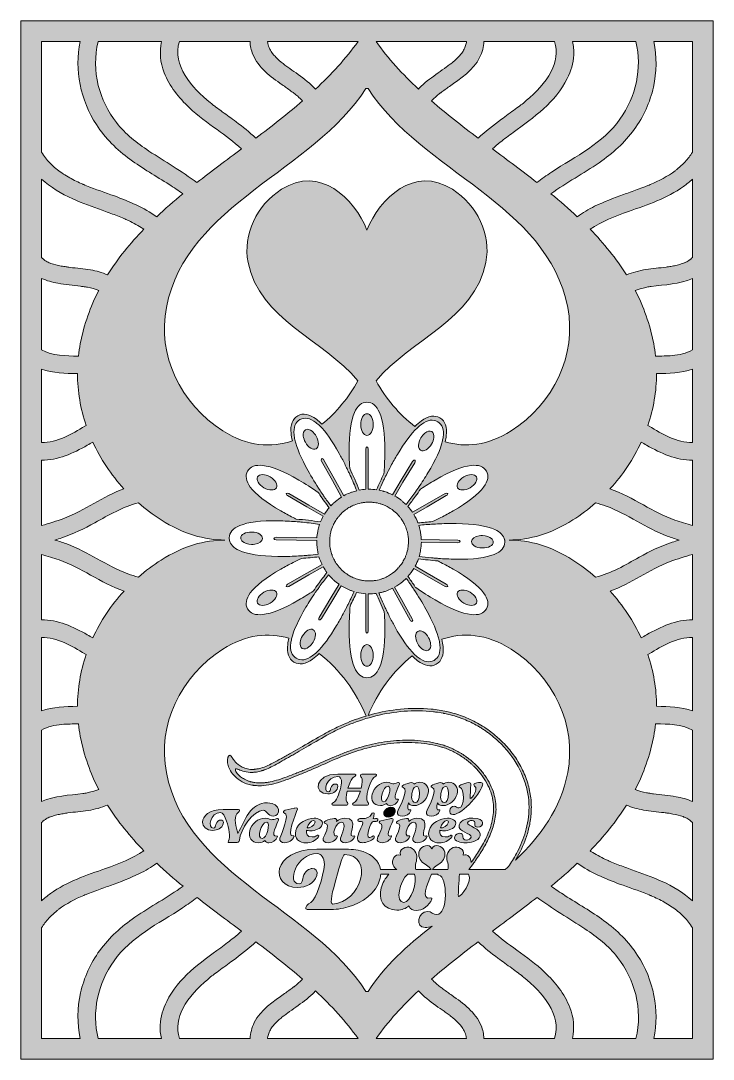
# Model space of a CAD drawing. Extents: x 29 to 970, y -1455 to -44.
import ezdxf

# ---------------------------------------------------------------- set-up
doc = ezdxf.new("R2010")
doc.units = 0
doc.header["$MEASUREMENT"] = 0
doc.layers.add('Layer 1', color=7, linetype='Continuous')

# ---------------------------------------------------------------- blocks, each defined once
blk = doc.blocks.new('block 2')
at = {"layer": 'Layer 1', "true_color": 0xd6df23}
h = blk.add_hatch(color=52, dxfattribs=at)
h.dxf.hatch_style = 2
h.paths.add_polyline_path([(29.3, -44.2), (29.3, -1455.5), (970.1, -1455.5), (970.1, -44.2)])
edge = h.paths.add_edge_path()
edge.add_spline(control_points=[(779.1, -72.5), (779.1, -72.5), (865, -72.5), (865, -72.5), (873.9, -109), (865.4, -146.9), (843.4, -178.1), (820.6, -210.4), (783.3, -228.4), (750.3, -250), (743.5, -254.5), (737, -259.1), (730.7, -264), (710.9, -248.6), (690.6, -233.5), (670.3, -218.4), (673.7, -215.3), (677.1, -212.3), (680.7, -209.4), (686.5, -204.6), (691.6, -200.8), (698.4, -195.9), (726.2, -175.6), (756.4, -154.7), (771.8, -122.7), (776.8, -112.6), (779.9, -102), (780.6, -90.6), (781, -84.4), (780.4, -78.4), (779.1, -72.5)], knot_values=[0, 0, 0, 0, 1, 1, 1, 2, 2, 2, 3, 3, 3, 4, 4, 4, 5, 5, 5, 6, 6, 6, 7, 7, 7, 8, 8, 8, 9, 9, 9, 10, 10, 10, 10], degree=3, periodic=1)
edge = h.paths.add_edge_path()
edge.add_spline(control_points=[(652.8, -94.2), (656.4, -87.1), (658.2, -79.9), (658.6, -72.5), (658.6, -72.5), (754.6, -72.5), (754.6, -72.5), (758.9, -86.4), (756.5, -100.6), (749.8, -113.2), (741.7, -128.7), (729.4, -141.3), (716.1, -152.7), (710.2, -157.8), (707.7, -159.6), (701.2, -164.3), (694.9, -168.9), (688.6, -173.5), (682.3, -178.1), (671.4, -186.1), (660.6, -194.4), (650.9, -203.8), (629.1, -187.4), (607.6, -170.7), (587.3, -153.1), (588.5, -151.9), (589.7, -150.7), (591, -149.5), (592.6, -147.9), (594.4, -146.5), (596.1, -145), (596.8, -144.4), (597.6, -143.8), (598.4, -143.2), (598.8, -142.9), (599, -142.7), (599.1, -142.6), (599.2, -142.5), (599.5, -142.3), (599.9, -142), (603.8, -139.1), (607.7, -136.3), (611.7, -133.5), (626.9, -122.7), (644.2, -111.4), (652.8, -94.2)], knot_values=[0, 0, 0, 0, 1, 1, 1, 2, 2, 2, 3, 3, 3, 4, 4, 4, 5, 5, 5, 6, 6, 6, 7, 7, 7, 8, 8, 8, 9, 9, 9, 10, 10, 10, 11, 11, 11, 12, 12, 12, 13, 13, 13, 14, 14, 14, 15, 15, 15, 15], degree=3, periodic=1)
edge = h.paths.add_edge_path()
edge.add_spline(control_points=[(634.8, -72.5), (634.8, -72.8), (634.7, -73.2), (634.7, -73.5), (634.7, -73.5), (634.7, -73.5), (634.7, -73.6), (634.2, -75.5), (633.9, -77.4), (633.3, -79.2), (633.1, -79.7), (632.5, -81.2), (632.5, -81.2), (632.3, -81.8), (632, -82.3), (631.7, -82.8), (630.8, -84.7), (629.6, -86.4), (628.5, -88.1), (628.3, -88.3), (628.1, -88.6), (627.9, -88.9), (627.3, -89.7), (626.6, -90.5), (625.9, -91.3), (623, -94.5), (619.8, -97.5), (616.5, -100.3), (615.7, -100.9), (615, -101.5), (614.2, -102.1), (613.9, -102.4), (613, -103.1), (612.7, -103.3), (611, -104.6), (609.4, -105.8), (607.7, -107), (603.9, -109.8), (600.1, -112.4), (596.3, -115.1), (588.3, -120.8), (580.4, -126.5), (573.3, -133.2), (572, -134.4), (570.8, -135.7), (569.5, -137), (548.2, -117.1), (528.6, -95.8), (512, -72.5), (512, -72.5), (634.8, -72.5), (634.8, -72.5)], knot_values=[0, 0, 0, 0, 1, 1, 1, 2, 2, 2, 3, 3, 3, 4, 4, 4, 5, 5, 5, 6, 6, 6, 7, 7, 7, 8, 8, 8, 9, 9, 9, 10, 10, 10, 11, 11, 11, 12, 12, 12, 13, 13, 13, 14, 14, 14, 15, 15, 15, 16, 16, 16, 17, 17, 17, 17], degree=3, periodic=1)
edge = h.paths.add_edge_path()
edge.add_spline(control_points=[(501.2, -136.1), (573.1, -249.6), (744.7, -292.2), (772.4, -433.8), (784.9, -497.9), (753.3, -564.7), (695.5, -601.6), (663.9, -621.6), (633.4, -624.5), (605.8, -616.4), (606.5, -613.5), (607.1, -610.8), (607.4, -608.2), (609, -596.4), (606.1, -588.3), (598.9, -584), (591.8, -579.7), (583.2, -581), (573.6, -588), (570.8, -590), (567.9, -592.5), (564.9, -595.5), (543.4, -579.4), (525.2, -557.2), (512, -533.6), (559, -477.3), (646.2, -449.8), (661.2, -372.6), (668.7, -334.7), (649.9, -295), (615.7, -273.2), (564.2, -240.4), (516.8, -285.3), (499.7, -328.9), (482.6, -285.3), (435.2, -240.4), (383.7, -273.2), (349.5, -295), (330.8, -334.7), (338.2, -372.6), (353.3, -449.8), (440.4, -477.3), (487.4, -533.5), (475, -555.8), (458.2, -576.8), (438.4, -592.6), (435.8, -589.9), (433.3, -587.7), (430.9, -585.8), (421.5, -578.6), (413, -577), (405.7, -581), (398.4, -585.1), (395.3, -593.1), (396.5, -605), (396.8, -608.1), (397.4, -611.4), (398.3, -615), (369.5, -624.7), (337.2, -622.8), (304, -601.6), (246.2, -564.7), (214.6, -497.9), (227.1, -433.8), (254.8, -292.2), (426.3, -249.6), (498.2, -136.1), (498.2, -136.1), (501.2, -136.1), (501.2, -136.1)], knot_values=[0, 0, 0, 0, 1, 1, 1, 2, 2, 2, 3, 3, 3, 4, 4, 4, 5, 5, 5, 6, 6, 6, 7, 7, 7, 8, 8, 8, 9, 9, 9, 10, 10, 10, 11, 11, 11, 12, 12, 12, 13, 13, 13, 14, 14, 14, 15, 15, 15, 16, 16, 16, 17, 17, 17, 18, 18, 18, 19, 19, 19, 20, 20, 20, 21, 21, 21, 22, 22, 22, 23, 23, 23, 23], degree=3, periodic=1)
edge = h.paths.add_edge_path()
edge.add_spline(control_points=[(638.1, -1197.8), (640.3, -1194.9), (642.5, -1191.9), (644.8, -1188.8), (648.2, -1184.1), (651.6, -1179.1), (654.9, -1173.7), (658.3, -1168.3), (661.5, -1162.5), (664.4, -1156.4), (667.3, -1150.3), (669.8, -1143.8), (671.7, -1137), (673.6, -1130.3), (674.8, -1123.2), (675, -1116.1), (675, -1112.5), (674.8, -1108.9), (674.4, -1105.3), (673.9, -1101.7), (673.1, -1098), (671.9, -1094.3), (669.5, -1086.1), (665.5, -1077.9), (660.1, -1070.3), (657.4, -1066.4), (654.3, -1062.6), (651, -1059), (647.7, -1055.4), (644, -1052), (640.2, -1048.8), (640.2, -1048.8), (638.7, -1047.6), (638.7, -1047.6), (638.7, -1047.6), (638, -1047.1), (638, -1047.1), (638, -1047.1), (637.2, -1046.5), (637.2, -1046.5), (636.2, -1045.7), (635.2, -1045), (634.2, -1044.2), (633.2, -1043.5), (632.2, -1042.8), (631.1, -1042.1), (630.1, -1041.3), (629, -1040.7), (627.9, -1040), (623.6, -1037.3), (619.1, -1035), (614.5, -1032.9), (614.5, -1032.9), (611, -1031.4), (611, -1031.4), (609.9, -1030.9), (608.7, -1030.5), (607.5, -1030), (607.5, -1030), (606.6, -1029.7), (606.6, -1029.7), (606.6, -1029.7), (605.7, -1029.4), (605.7, -1029.4), (605.7, -1029.4), (603.9, -1028.8), (603.9, -1028.8), (603.3, -1028.6), (602.7, -1028.4), (602.1, -1028.2), (602.1, -1028.2), (600.2, -1027.7), (600.2, -1027.7), (600.2, -1027.7), (596.4, -1026.7), (596.4, -1026.7), (596.4, -1026.7), (595.4, -1026.4), (595.4, -1026.4), (595, -1026.3), (594.7, -1026.3), (594.4, -1026.2), (594.4, -1026.2), (592.4, -1025.8), (592.4, -1025.8), (592.4, -1025.8), (588.5, -1024.9), (588.5, -1024.9), (587.2, -1024.6), (585.9, -1024.4), (584.6, -1024.2), (573.9, -1022.4), (563, -1021.7), (552, -1021.9), (541.1, -1022), (530.1, -1023.1), (519.4, -1025), (508.6, -1026.8), (498.1, -1029.3), (488, -1032.4), (485.5, -1033.2), (483, -1034), (480.5, -1034.9), (478, -1035.7), (475.6, -1036.6), (473.1, -1037.5), (468.2, -1039.3), (463.4, -1041.2), (458.6, -1043.3), (448.6, -1047.5), (439, -1051.9), (429.7, -1055.9), (425.1, -1058), (420.5, -1060), (416.1, -1061.8), (413.8, -1062.7), (411.6, -1063.6), (409.5, -1064.5), (408.4, -1064.9), (407.3, -1065.3), (406.2, -1065.8), (405.1, -1066.2), (404.1, -1066.6), (403, -1067), (399, -1068.5), (395.1, -1070), (391.2, -1071.5), (387.2, -1073), (383.3, -1074.4), (379.5, -1075.6), (375.7, -1076.8), (371.8, -1077.8), (368.1, -1078.5), (367.2, -1078.7), (366.2, -1078.9), (365.3, -1079), (364.4, -1079.2), (363.5, -1079.3), (362.6, -1079.4), (362.1, -1079.5), (361.7, -1079.5), (361.2, -1079.6), (360.8, -1079.6), (360.3, -1079.7), (359.9, -1079.7), (359, -1079.8), (358.1, -1079.8), (357.2, -1079.9), (353.7, -1080), (350.4, -1079.9), (347.3, -1079.5), (346.5, -1079.4), (345.7, -1079.3), (345, -1079.1), (344.2, -1079), (343.4, -1078.9), (342.7, -1078.7), (342.3, -1078.6), (342, -1078.5), (341.6, -1078.4), (341.3, -1078.3), (340.9, -1078.2), (340.6, -1078.1), (339.9, -1077.9), (339.2, -1077.7), (338.6, -1077.4), (336, -1076.5), (333.7, -1075.4), (331.8, -1074.2), (329.8, -1073.1), (328.2, -1071.9), (326.8, -1070.7), (324.1, -1068.3), (322.5, -1066.1), (321.6, -1064.4), (321.2, -1063.6), (321, -1062.9), (320.9, -1062.4), (320.9, -1061.8), (320.9, -1061.5), (321.2, -1061.3), (321.4, -1061), (321.8, -1060.9), (322.3, -1061), (322.8, -1061), (323.5, -1061.2), (324.3, -1061.5), (325.9, -1062), (328, -1062.9), (330.9, -1063.8), (333.7, -1064.6), (337.2, -1065.5), (341.2, -1065.7), (341.7, -1065.7), (342.2, -1065.8), (342.7, -1065.8), (342.7, -1065.8), (343.5, -1065.8), (343.5, -1065.8), (343.8, -1065.8), (344, -1065.8), (344.3, -1065.7), (344.8, -1065.7), (345.3, -1065.7), (345.9, -1065.6), (346.4, -1065.6), (347, -1065.5), (347.6, -1065.4), (349.9, -1065.2), (352.4, -1064.6), (355, -1064), (355.6, -1063.8), (356.3, -1063.6), (356.9, -1063.4), (357.3, -1063.3), (357.6, -1063.2), (357.9, -1063.1), (358.3, -1063), (358.6, -1062.9), (359, -1062.8), (359.6, -1062.5), (360.3, -1062.3), (361, -1062), (361.7, -1061.8), (362.4, -1061.5), (363.1, -1061.2), (365.9, -1060), (368.9, -1058.7), (372, -1057), (375.1, -1055.4), (378.4, -1053.6), (381.9, -1051.6), (385.3, -1049.6), (389, -1047.5), (393.1, -1045.3), (394.9, -1044.3), (396.8, -1043.2), (398.8, -1042.1), (400.7, -1041), (402.7, -1039.9), (404.7, -1038.7), (408.7, -1036.4), (412.9, -1033.9), (417.1, -1031.4), (425.8, -1026.3), (435, -1020.8), (445.1, -1015.3), (450, -1012.7), (455, -1010), (460.2, -1007.5), (462.8, -1006.2), (465.5, -1005), (468.2, -1003.8), (471, -1002.6), (473.7, -1001.5), (476.5, -1000.3), (487.7, -995.8), (499.5, -991.9), (511.8, -988.9), (524.1, -985.8), (536.9, -983.7), (550, -982.6), (563.2, -981.6), (576.7, -981.7), (590.3, -983.4), (592, -983.5), (593.7, -983.7), (595.4, -984), (595.4, -984), (600.5, -984.8), (600.5, -984.8), (600.5, -984.8), (603.1, -985.3), (603.1, -985.3), (603.5, -985.3), (603.9, -985.4), (604.3, -985.5), (604.3, -985.5), (605.6, -985.8), (605.6, -985.8), (605.6, -985.8), (610.7, -986.9), (610.7, -986.9), (610.7, -986.9), (613.2, -987.5), (613.2, -987.5), (614.1, -987.7), (615, -988), (615.8, -988.2), (615.8, -988.2), (618.4, -988.9), (618.4, -988.9), (618.4, -988.9), (619.7, -989.3), (619.7, -989.3), (619.7, -989.3), (621, -989.7), (621, -989.7), (622.7, -990.3), (624.4, -990.8), (626.1, -991.4), (627.8, -992.1), (629.4, -992.7), (631.1, -993.3), (637.7, -996), (644.1, -999.1), (650.2, -1002.6), (651.7, -1003.5), (653.3, -1004.4), (654.8, -1005.3), (656.2, -1006.3), (657.7, -1007.3), (659.2, -1008.2), (660.6, -1009.2), (662.1, -1010.2), (663.5, -1011.3), (663.5, -1011.3), (664.6, -1012), (664.6, -1012), (664.6, -1012), (665.6, -1012.8), (665.6, -1012.8), (665.6, -1012.8), (667.7, -1014.4), (667.7, -1014.4), (673.2, -1018.7), (678.4, -1023.4), (683.2, -1028.4), (688.1, -1033.4), (692.5, -1038.7), (696.6, -1044.3), (704.8, -1055.6), (711.1, -1068.1), (715.1, -1081.3), (716.9, -1087.3), (718.2, -1093.4), (719, -1099.5), (719.7, -1105.6), (720, -1111.7), (719.8, -1117.5), (719.3, -1129.2), (717.1, -1140), (714, -1149.7), (711, -1159.5), (707.1, -1168.1), (702.8, -1176), (699.4, -1182.4), (695.7, -1188.3), (691.9, -1193.7), (690.4, -1195.1), (688.8, -1196.4), (687.3, -1197.8), (687.3, -1197.8), (638.1, -1197.8), (638.1, -1197.8)], knot_values=[0, 0, 0, 0, 1, 1, 1, 2, 2, 2, 3, 3, 3, 4, 4, 4, 5, 5, 5, 6, 6, 6, 7, 7, 7, 8, 8, 8, 9, 9, 9, 10, 10, 10, 11, 11, 11, 12, 12, 12, 13, 13, 13, 14, 14, 14, 15, 15, 15, 16, 16, 16, 17, 17, 17, 18, 18, 18, 19, 19, 19, 20, 20, 20, 21, 21, 21, 22, 22, 22, 23, 23, 23, 24, 24, 24, 25, 25, 25, 26, 26, 26, 27, 27, 27, 28, 28, 28, 29, 29, 29, 30, 30, 30, 31, 31, 31, 32, 32, 32, 33, 33, 33, 34, 34, 34, 35, 35, 35, 36, 36, 36, 37, 37, 37, 38, 38, 38, 39, 39, 39, 40, 40, 40, 41, 41, 41, 42, 42, 42, 43, 43, 43, 44, 44, 44, 45, 45, 45, 46, 46, 46, 47, 47, 47, 48, 48, 48, 49, 49, 49, 50, 50, 50, 51, 51, 51, 52, 52, 52, 53, 53, 53, 54, 54, 54, 55, 55, 55, 56, 56, 56, 57, 57, 57, 58, 58, 58, 59, 59, 59, 60, 60, 60, 61, 61, 61, 62, 62, 62, 63, 63, 63, 64, 64, 64, 65, 65, 65, 66, 66, 66, 67, 67, 67, 68, 68, 68, 69, 69, 69, 70, 70, 70, 71, 71, 71, 72, 72, 72, 73, 73, 73, 74, 74, 74, 75, 75, 75, 76, 76, 76, 77, 77, 77, 78, 78, 78, 79, 79, 79, 80, 80, 80, 81, 81, 81, 82, 82, 82, 83, 83, 83, 84, 84, 84, 85, 85, 85, 86, 86, 86, 87, 87, 87, 88, 88, 88, 89, 89, 89, 90, 90, 90, 91, 91, 91, 92, 92, 92, 93, 93, 93, 94, 94, 94, 95, 95, 95, 96, 96, 96, 97, 97, 97, 98, 98, 98, 99, 99, 99, 100, 100, 100, 101, 101, 101, 102, 102, 102, 103, 103, 103, 104, 104, 104, 105, 105, 105, 106, 106, 106, 107, 107, 107, 108, 108, 108, 109, 109, 109, 110, 110, 110, 111, 111, 111, 112, 112, 112, 113, 113, 113, 114, 114, 114, 115, 115, 115, 116, 116, 116, 117, 117, 117, 118, 118, 118, 118], degree=3, periodic=1)
edge = h.paths.add_edge_path()
edge.add_spline(control_points=[(624.4, -1234.5), (624.2, -1234.5), (623.9, -1234.4), (623.9, -1234.1), (623.4, -1231), (624.7, -1212.6), (625.4, -1204.2), (625.4, -1204.2), (637.8, -1204.2), (637.8, -1204.2), (643.6, -1214), (627.3, -1234.5), (624.4, -1234.5)], knot_values=[0, 0, 0, 0, 1, 1, 1, 2, 2, 2, 3, 3, 3, 4, 4, 4, 4], degree=3, periodic=1)
edge = h.paths.add_edge_path()
edge.add_spline(control_points=[(499.7, -562.6), (507, -562.6), (512.7, -567.3), (516.7, -576.6), (521.5, -587.8), (524, -605.3), (524, -628.8), (524, -631.4), (523.9, -634.1), (523.9, -636.7), (523.7, -644.4), (523.3, -652.3), (522.7, -660.1), (519.1, -667.3), (515.8, -674.5), (512.7, -681.6), (509.4, -681.1), (506, -680.9), (502.5, -680.9), (502.2, -680.9), (501.8, -680.9), (501.4, -680.9), (501.4, -680.9), (501.4, -626.4), (501.4, -626.4), (501.4, -624.7), (500.7, -623.4), (499.7, -623.4), (498.8, -623.4), (498, -624.7), (498, -626.4), (498, -626.4), (498, -681), (498, -681), (495, -681.2), (492.1, -681.6), (489.2, -682.1), (485.3, -672.3), (480.9, -662.2), (476.2, -652.4), (475.9, -647.1), (475.7, -641.9), (475.6, -636.7), (475.5, -634.1), (475.5, -631.4), (475.5, -628.8), (475.5, -605.3), (477.9, -587.8), (482.7, -576.6), (486.8, -567.3), (492.5, -562.6), (499.7, -562.6)], knot_values=[0, 0, 0, 0, 1, 1, 1, 2, 2, 2, 3, 3, 3, 4, 4, 4, 5, 5, 5, 6, 6, 6, 7, 7, 7, 8, 8, 8, 9, 9, 9, 10, 10, 10, 11, 11, 11, 12, 12, 12, 13, 13, 13, 14, 14, 14, 15, 15, 15, 16, 16, 16, 17, 17, 17, 17], degree=3, periodic=1)
edge = h.paths.add_edge_path()
edge.add_spline(control_points=[(520.8, -820.7), (521.4, -820.5), (521.9, -820.3), (522.5, -820.2), (523.1, -820), (523.6, -819.8), (524.2, -819.7), (527.7, -818.5), (531.1, -817.1), (534.3, -815.5), (534.3, -815.5), (544.4, -833.6), (544.4, -833.6), (544.4, -833.6), (558.3, -858.6), (558.3, -858.6), (559.1, -860), (560.4, -860.8), (561.3, -860.3), (562.1, -859.9), (562.1, -858.4), (561.3, -856.9), (561.3, -856.9), (546.7, -830.7), (546.7, -830.7), (546.7, -830.7), (537.3, -813.9), (537.3, -813.9), (541.3, -811.7), (545, -809.1), (548.3, -806.3), (548.8, -805.9), (549.3, -805.5), (549.7, -805.1), (550.1, -804.7), (550.6, -804.3), (551, -803.9), (551.7, -803.3), (552.3, -802.6), (553, -802), (554.6, -804.3), (556.3, -806.6), (557.9, -809), (558.9, -810.3), (559.8, -811.7), (560.8, -813.1), (561, -813.4), (561.2, -813.7), (561.3, -813.9), (562.1, -815), (562.7, -816), (563.4, -817.1), (569.3, -825.9), (574.9, -835), (579.8, -843.8), (589.2, -860.7), (595.2, -874.8), (597.7, -886), (598.2, -888.4), (598.6, -890.8), (598.8, -892.9), (599.8, -903), (597.2, -909.9), (590.8, -913.4), (584.5, -917), (577.2, -915.6), (569.2, -909.5), (567.5, -908.2), (565.7, -906.6), (564, -904.9), (555.8, -896.9), (546.9, -884.3), (537.4, -867.4), (534.9, -862.9), (532.5, -858.2), (530, -853.4), (528.9, -851.1), (527.8, -848.8), (526.6, -846.4), (525.9, -845), (525.3, -843.6), (524.6, -842.2), (523.9, -840.7), (523.2, -839.2), (522.5, -837.7), (520.1, -832.4), (517.8, -827.1), (515.7, -821.8), (517.4, -821.5), (519.1, -821.1), (520.8, -820.7)], knot_values=[0, 0, 0, 0, 1, 1, 1, 2, 2, 2, 3, 3, 3, 4, 4, 4, 5, 5, 5, 6, 6, 6, 7, 7, 7, 8, 8, 8, 9, 9, 9, 10, 10, 10, 11, 11, 11, 12, 12, 12, 13, 13, 13, 14, 14, 14, 15, 15, 15, 16, 16, 16, 17, 17, 17, 18, 18, 18, 19, 19, 19, 20, 20, 20, 21, 21, 21, 22, 22, 22, 23, 23, 23, 24, 24, 24, 25, 25, 25, 26, 26, 26, 27, 27, 27, 28, 28, 28, 29, 29, 29, 30, 30, 30, 30], degree=3, periodic=1)
edge = h.paths.add_edge_path()
edge.add_spline(control_points=[(509.3, -805.1), (508.7, -805.2), (508.1, -805.2), (507.5, -805.3), (506.9, -805.3), (506.3, -805.4), (505.7, -805.4), (504.6, -805.5), (503.6, -805.5), (502.5, -805.5), (502.2, -805.5), (501.8, -805.5), (501.4, -805.5), (500.3, -805.5), (499.1, -805.4), (498, -805.3), (496.1, -805.2), (494.2, -804.9), (492.3, -804.5), (491.7, -804.4), (491.1, -804.3), (490.5, -804.1), (490, -804), (489.4, -803.9), (488.8, -803.7), (486.3, -803.1), (483.9, -802.2), (481.5, -801.2), (481, -801), (480.4, -800.7), (479.9, -800.5), (479.3, -800.2), (478.8, -799.9), (478.2, -799.7), (476.6, -798.9), (475, -797.9), (473.5, -797), (472.6, -796.3), (471.6, -795.7), (470.7, -795), (469.8, -794.3), (468.9, -793.6), (468, -792.8), (467.5, -792.5), (467.1, -792.1), (466.6, -791.7), (466.2, -791.3), (465.8, -790.9), (465.3, -790.4), (463, -788.2), (460.9, -785.8), (459, -783.1), (458.7, -782.7), (458.3, -782.1), (458, -781.7), (457.6, -781.1), (457.3, -780.6), (457, -780.1), (456.4, -779.2), (455.9, -778.3), (455.4, -777.4), (454.9, -776.4), (454.4, -775.4), (453.9, -774.3), (453.3, -773), (452.7, -771.6), (452.2, -770.2), (452, -769.6), (451.8, -769.1), (451.6, -768.5), (451.4, -767.9), (451.2, -767.3), (451.1, -766.8), (450.3, -764.1), (449.7, -761.4), (449.4, -758.6), (449.3, -758), (449.3, -757.4), (449.2, -756.8), (449.1, -756.2), (449.1, -755.6), (449.1, -755), (449, -754), (449, -753), (449, -752), (449, -751.6), (449, -751.2), (449, -750.8), (449, -749.6), (449.1, -748.5), (449.2, -747.4), (449.3, -746.5), (449.3, -745.7), (449.5, -744.9), (449.5, -744.3), (449.6, -743.7), (449.7, -743.1), (449.8, -742.5), (449.9, -741.9), (450, -741.3), (450.7, -738), (451.7, -734.8), (452.9, -731.8), (453.2, -731.2), (453.4, -730.6), (453.7, -730.1), (453.9, -729.5), (454.2, -728.9), (454.4, -728.4), (454.8, -727.7), (455.1, -727), (455.5, -726.3), (456.1, -725.3), (456.7, -724.3), (457.3, -723.4), (458, -722.3), (458.7, -721.2), (459.5, -720.2), (459.8, -719.7), (460.2, -719.2), (460.6, -718.7), (460.9, -718.3), (461.3, -717.8), (461.7, -717.3), (463.6, -715.2), (465.6, -713.1), (467.7, -711.3), (468.2, -710.9), (468.6, -710.5), (469.1, -710.1), (469.6, -709.8), (470, -709.4), (470.5, -709), (471.6, -708.3), (472.7, -707.5), (473.8, -706.8), (474.7, -706.2), (475.7, -705.6), (476.7, -705.1), (477.5, -704.7), (478.2, -704.3), (478.9, -703.9), (479.4, -703.6), (480, -703.4), (480.6, -703.1), (481.1, -702.9), (481.7, -702.6), (482.3, -702.4), (485.3, -701.2), (488.5, -700.2), (491.8, -699.5), (492.4, -699.4), (493, -699.3), (493.5, -699.2), (494.1, -699.1), (494.7, -699), (495.3, -698.9), (496.2, -698.8), (497.1, -698.7), (498, -698.6), (499.1, -698.5), (500.3, -698.5), (501.4, -698.4), (501.8, -698.4), (502.2, -698.4), (502.5, -698.4), (503.7, -698.4), (504.8, -698.5), (505.9, -698.5), (506.5, -698.6), (507.1, -698.6), (507.7, -698.7), (508.4, -698.7), (509, -698.8), (509.6, -698.9), (512.3, -699.2), (515, -699.8), (517.5, -700.6), (518.1, -700.7), (518.7, -700.9), (519.3, -701.1), (519.8, -701.3), (520.4, -701.5), (521, -701.7), (522.5, -702.2), (524, -702.9), (525.4, -703.6), (526.4, -704), (527.5, -704.6), (528.5, -705.1), (529.5, -705.7), (530.5, -706.3), (531.4, -706.9), (531.9, -707.2), (532.5, -707.6), (532.9, -707.9), (533.5, -708.3), (534, -708.6), (534.4, -709), (537, -710.9), (539.3, -713), (541.5, -715.3), (541.9, -715.8), (542.3, -716.2), (542.7, -716.6), (543.1, -717.1), (543.5, -717.5), (543.9, -718), (544.7, -719), (545.5, -720), (546.2, -721), (546.9, -722), (547.5, -722.9), (548.1, -723.9), (549.1, -725.5), (550, -727.2), (550.9, -728.9), (551.2, -729.5), (551.4, -730.1), (551.6, -730.6), (551.9, -731.2), (552.1, -731.8), (552.3, -732.3), (553.2, -734.6), (554, -737), (554.6, -739.5), (554.7, -740), (554.9, -740.6), (555, -741.2), (555.1, -741.8), (555.2, -742.4), (555.3, -743), (555.7, -744.9), (555.9, -747), (556, -749), (556, -750), (556.1, -751), (556.1, -752), (556.1, -752), (556.1, -752.4), (556.1, -752.4), (556, -754), (556, -755.5), (555.8, -756.9), (555.8, -757.6), (555.7, -758.2), (555.6, -758.8), (555.6, -759.4), (555.5, -760), (555.4, -760.5), (554.9, -763.6), (554.2, -766.5), (553.2, -769.3), (553, -769.9), (552.8, -770.4), (552.6, -771), (552.4, -771.5), (552.1, -772.1), (551.9, -772.6), (551.3, -774.1), (550.6, -775.5), (549.9, -776.9), (549.4, -777.9), (548.8, -778.9), (548.2, -779.9), (547.1, -781.7), (545.9, -783.4), (544.5, -785.1), (544.2, -785.6), (543.8, -786.1), (543.4, -786.5), (543, -787), (542.6, -787.4), (542.2, -787.9), (540.6, -789.7), (538.9, -791.3), (537, -792.9), (536.6, -793.3), (536.1, -793.6), (535.6, -794), (535.2, -794.4), (534.7, -794.8), (534.2, -795.1), (532.5, -796.4), (530.7, -797.5), (528.8, -798.6), (527.8, -799.1), (526.8, -799.7), (525.8, -800.2), (524.4, -800.8), (523.1, -801.4), (521.6, -802), (521.1, -802.2), (520.5, -802.4), (520, -802.6), (519.4, -802.8), (518.8, -803), (518.3, -803.2), (515.4, -804), (512.4, -804.7), (509.3, -805.1)], knot_values=[0, 0, 0, 0, 1, 1, 1, 2, 2, 2, 3, 3, 3, 4, 4, 4, 5, 5, 5, 6, 6, 6, 7, 7, 7, 8, 8, 8, 9, 9, 9, 10, 10, 10, 11, 11, 11, 12, 12, 12, 13, 13, 13, 14, 14, 14, 15, 15, 15, 16, 16, 16, 17, 17, 17, 18, 18, 18, 19, 19, 19, 20, 20, 20, 21, 21, 21, 22, 22, 22, 23, 23, 23, 24, 24, 24, 25, 25, 25, 26, 26, 26, 27, 27, 27, 28, 28, 28, 29, 29, 29, 30, 30, 30, 31, 31, 31, 32, 32, 32, 33, 33, 33, 34, 34, 34, 35, 35, 35, 36, 36, 36, 37, 37, 37, 38, 38, 38, 39, 39, 39, 40, 40, 40, 41, 41, 41, 42, 42, 42, 43, 43, 43, 44, 44, 44, 45, 45, 45, 46, 46, 46, 47, 47, 47, 48, 48, 48, 49, 49, 49, 50, 50, 50, 51, 51, 51, 52, 52, 52, 53, 53, 53, 54, 54, 54, 55, 55, 55, 56, 56, 56, 57, 57, 57, 58, 58, 58, 59, 59, 59, 60, 60, 60, 61, 61, 61, 62, 62, 62, 63, 63, 63, 64, 64, 64, 65, 65, 65, 66, 66, 66, 67, 67, 67, 68, 68, 68, 69, 69, 69, 70, 70, 70, 71, 71, 71, 72, 72, 72, 73, 73, 73, 74, 74, 74, 75, 75, 75, 76, 76, 76, 77, 77, 77, 78, 78, 78, 79, 79, 79, 80, 80, 80, 81, 81, 81, 82, 82, 82, 83, 83, 83, 84, 84, 84, 85, 85, 85, 86, 86, 86, 87, 87, 87, 88, 88, 88, 89, 89, 89, 90, 90, 90, 91, 91, 91, 92, 92, 92, 93, 93, 93, 94, 94, 94, 95, 95, 95, 96, 96, 96, 97, 97, 97, 98, 98, 98, 99, 99, 99, 100, 100, 100, 100], degree=3, periodic=1)
edge = h.paths.add_edge_path()
edge.add_spline(control_points=[(592.4, -831.4), (583.7, -826.3), (574.7, -820.6), (565.9, -814.6), (565.2, -813.5), (564.5, -812.5), (563.8, -811.4), (561, -807.3), (558.2, -803.3), (555.4, -799.4), (558.4, -796.1), (561.1, -792.5), (563.4, -788.6), (563.4, -788.6), (578.5, -797.4), (578.5, -797.4), (578.5, -797.4), (605.8, -813.1), (605.8, -813.1), (607.2, -813.9), (608.8, -813.9), (609.2, -813.1), (609.7, -812.3), (609, -810.9), (607.5, -810.1), (607.5, -810.1), (581.3, -795), (581.3, -795), (581.3, -795), (565.1, -785.6), (565.1, -785.6), (566.9, -782.4), (568.4, -779), (569.6, -775.5), (578.2, -776.6), (587.1, -777.6), (595.9, -778.2), (597.3, -779), (598.8, -779.7), (600.2, -780.5), (605.9, -783.4), (611.4, -786.4), (616.6, -789.4), (637, -801.1), (651, -812), (658.2, -821.8), (664.3, -829.9), (665.5, -837.2), (661.9, -843.5), (658.3, -849.7), (651.3, -852.3), (641.2, -851.2), (629.2, -849.8), (612.8, -843.1), (592.4, -831.4)], knot_values=[0, 0, 0, 0, 1, 1, 1, 2, 2, 2, 3, 3, 3, 4, 4, 4, 5, 5, 5, 6, 6, 6, 7, 7, 7, 8, 8, 8, 9, 9, 9, 10, 10, 10, 11, 11, 11, 12, 12, 12, 13, 13, 13, 14, 14, 14, 15, 15, 15, 16, 16, 16, 17, 17, 17, 18, 18, 18, 18], degree=3, periodic=1)
edge = h.paths.add_edge_path()
edge.add_spline(control_points=[(620.3, -775.9), (616.2, -775.9), (612.1, -775.7), (607.8, -775.5), (604.2, -775.4), (600.5, -775.1), (596.8, -774.9), (595.2, -774.7), (593.7, -774.6), (592.1, -774.5), (590.5, -774.3), (588.8, -774.2), (587.2, -774), (581.6, -773.5), (576.1, -772.8), (570.7, -772.1), (571.2, -770.5), (571.6, -768.8), (571.9, -767.2), (572.1, -766.6), (572.2, -766), (572.3, -765.4), (572.4, -764.8), (572.5, -764.3), (572.6, -763.7), (573.2, -760.1), (573.5, -756.5), (573.6, -752.7), (573.6, -752.7), (623.1, -753.5), (623.1, -753.5), (624.8, -753.5), (626.2, -752.8), (626.2, -751.8), (626.2, -750.9), (624.9, -750.1), (623.2, -750.1), (623.2, -750.1), (573.5, -749.3), (573.5, -749.3), (573.4, -744.9), (572.8, -740.5), (571.9, -736.4), (571.7, -735.8), (571.6, -735.2), (571.5, -734.7), (571.3, -734.1), (571.2, -733.5), (571, -733), (570.7, -731.9), (570.4, -730.9), (570.1, -730), (573.4, -729.6), (576.7, -729.3), (580, -729), (581.7, -728.9), (583.4, -728.7), (585.1, -728.6), (586.6, -728.5), (588.2, -728.4), (589.8, -728.3), (597.7, -727.8), (605.6, -727.5), (613.3, -727.5), (615.9, -727.5), (618.5, -727.5), (621.1, -727.5), (644.6, -727.9), (662.2, -730.6), (673.2, -735.6), (681.1, -739.1), (685.6, -743.9), (686.7, -749.7), (686.7, -749.8), (686.7, -749.9), (686.8, -750), (686.9, -750.9), (687, -751.8), (687, -752.7), (686.9, -760), (682, -765.6), (672.7, -769.5), (661.5, -774.1), (643.9, -776.3), (620.3, -775.9)], knot_values=[0, 0, 0, 0, 1, 1, 1, 2, 2, 2, 3, 3, 3, 4, 4, 4, 5, 5, 5, 6, 6, 6, 7, 7, 7, 8, 8, 8, 9, 9, 9, 10, 10, 10, 11, 11, 11, 12, 12, 12, 13, 13, 13, 14, 14, 14, 15, 15, 15, 16, 16, 16, 17, 17, 17, 18, 18, 18, 19, 19, 19, 20, 20, 20, 21, 21, 21, 22, 22, 22, 23, 23, 23, 24, 24, 24, 25, 25, 25, 26, 26, 26, 27, 27, 27, 28, 28, 28, 28], degree=3, periodic=1)
edge = h.paths.add_edge_path()
edge.add_spline(control_points=[(658.2, -678), (651, -687.7), (637, -698.6), (616.6, -710.3), (611.4, -713.4), (605.9, -716.3), (600.2, -719.3), (596.5, -721.2), (592.7, -723.1), (588.9, -724.9), (582.2, -725.3), (575.5, -725.9), (568.9, -726.6), (567.4, -722.6), (565.5, -718.8), (563.3, -715.1), (563.3, -715.1), (581.3, -704.8), (581.3, -704.8), (581.3, -704.8), (607.5, -689.6), (607.5, -689.6), (609, -688.8), (609.7, -687.4), (609.2, -686.6), (608.8, -685.8), (607.2, -685.8), (605.8, -686.6), (605.8, -686.6), (578.5, -702.4), (578.5, -702.4), (578.5, -702.4), (561.5, -712.2), (561.5, -712.2), (559.5, -709.4), (557.5, -706.8), (555.2, -704.3), (558.7, -699.7), (562.2, -695.1), (565.7, -690.3), (568, -687.2), (570.2, -684), (572.4, -680.8), (579.1, -676.4), (585.8, -672.2), (592.4, -668.4), (612.8, -656.6), (629.2, -649.9), (641.2, -648.6), (651.3, -647.4), (658.3, -650), (661.9, -656.2), (665.5, -662.5), (664.3, -669.8), (658.2, -678)], knot_values=[0, 0, 0, 0, 1, 1, 1, 2, 2, 2, 3, 3, 3, 4, 4, 4, 5, 5, 5, 6, 6, 6, 7, 7, 7, 8, 8, 8, 9, 9, 9, 10, 10, 10, 11, 11, 11, 12, 12, 12, 13, 13, 13, 14, 14, 14, 15, 15, 15, 16, 16, 16, 17, 17, 17, 18, 18, 18, 18], degree=3, periodic=1)
edge = h.paths.add_edge_path()
edge.add_spline(control_points=[(603.2, -609.9), (603, -611.6), (602.6, -613.4), (602.2, -615.3), (599.6, -626.7), (593, -641.1), (582.6, -658.4), (578.7, -665), (574.4, -671.7), (569.9, -678.3), (569, -679.6), (568.1, -680.9), (567.2, -682.2), (566.3, -683.5), (565.3, -684.9), (564.4, -686.2), (564, -686.7), (563.6, -687.3), (563.2, -687.8), (559.8, -692.5), (556.3, -697.2), (552.8, -701.7), (551.4, -700.3), (549.9, -699), (548.4, -697.8), (548, -697.4), (547.5, -697), (547.1, -696.6), (546.6, -696.2), (546.1, -695.9), (545.7, -695.5), (543.1, -693.5), (540.3, -691.7), (537.5, -690.1), (537.5, -690.1), (548.6, -671.4), (548.6, -671.4), (548.6, -671.4), (564.6, -644.8), (564.6, -644.8), (565.4, -643.4), (565.4, -641.8), (564.6, -641.3), (563.8, -640.8), (562.5, -641.6), (561.6, -643), (561.6, -643), (546.3, -668.6), (546.3, -668.6), (546.3, -668.6), (534.4, -688.5), (534.4, -688.5), (531, -686.7), (527.4, -685.2), (523.7, -684.1), (523.1, -683.9), (522.5, -683.8), (522, -683.6), (521.4, -683.4), (520.9, -683.3), (520.3, -683.1), (519, -682.8), (517.6, -682.5), (516.3, -682.2), (518, -678.1), (519.9, -674), (521.8, -669.9), (522.5, -668.4), (523.2, -666.9), (524, -665.3), (524.7, -663.9), (525.4, -662.5), (526.1, -661.1), (528, -657.1), (530, -653.3), (532.1, -649.4), (535, -644), (538, -638.6), (541, -633.6), (550.7, -617.5), (559.7, -605.5), (567.9, -597.7), (570, -595.7), (572.1, -593.9), (574.1, -592.5), (582.3, -586.6), (589.6, -585.4), (595.8, -589.2), (602, -592.9), (604.5, -599.9), (603.2, -609.9)], knot_values=[0, 0, 0, 0, 1, 1, 1, 2, 2, 2, 3, 3, 3, 4, 4, 4, 5, 5, 5, 6, 6, 6, 7, 7, 7, 8, 8, 8, 9, 9, 9, 10, 10, 10, 11, 11, 11, 12, 12, 12, 13, 13, 13, 14, 14, 14, 15, 15, 15, 16, 16, 16, 17, 17, 17, 18, 18, 18, 19, 19, 19, 20, 20, 20, 21, 21, 21, 22, 22, 22, 23, 23, 23, 24, 24, 24, 25, 25, 25, 26, 26, 26, 27, 27, 27, 28, 28, 28, 29, 29, 29, 30, 30, 30, 30], degree=3, periodic=1)
edge = h.paths.add_edge_path()
edge.add_spline(control_points=[(476.9, -662), (480.1, -669), (483, -676), (485.7, -682.9), (483.6, -683.4), (481.5, -684), (479.4, -684.8), (478.8, -685), (478.3, -685.1), (477.7, -685.4), (477.1, -685.6), (476.6, -685.8), (476, -686), (473.3, -687.1), (470.7, -688.3), (468.2, -689.7), (468.2, -689.7), (455.1, -666.2), (455.1, -666.2), (455.1, -666.2), (441.1, -641.2), (441.1, -641.2), (440.3, -639.7), (439, -638.9), (438.2, -639.4), (437.3, -639.8), (437.3, -641.4), (438.1, -642.8), (438.1, -642.8), (452.8, -669.1), (452.8, -669.1), (452.8, -669.1), (465.2, -691.5), (465.2, -691.5), (462.2, -693.3), (459.3, -695.4), (456.7, -697.7), (456.2, -698.1), (455.8, -698.5), (455.3, -698.9), (454.9, -699.3), (454.4, -699.7), (454, -700.1), (452.8, -701.2), (451.7, -702.3), (450.7, -703.4), (447.6, -699.3), (444.5, -695.1), (441.5, -690.8), (440.5, -689.4), (439.6, -688), (438.7, -686.6), (438.5, -686.3), (438.3, -686.1), (438.1, -685.8), (437.4, -684.8), (436.7, -683.7), (436, -682.6), (430.1, -673.8), (424.6, -664.7), (419.7, -655.9), (410.3, -639.1), (404.3, -624.9), (401.8, -613.7), (401.2, -611.3), (400.8, -609), (400.6, -606.8), (399.6, -596.7), (402.3, -589.8), (408.6, -586.3), (414.9, -582.8), (422.2, -584.1), (430.3, -590.3), (432, -591.6), (433.7, -593.1), (435.5, -594.8), (443.7, -602.8), (452.6, -615.4), (462, -632.3), (464.5, -636.9), (467, -641.5), (469.4, -646.4), (470.6, -648.7), (471.7, -651), (472.8, -653.3), (473.5, -654.7), (474.2, -656.1), (474.8, -657.5), (475.5, -659), (476.2, -660.5), (476.9, -662)], knot_values=[0, 0, 0, 0, 1, 1, 1, 2, 2, 2, 3, 3, 3, 4, 4, 4, 5, 5, 5, 6, 6, 6, 7, 7, 7, 8, 8, 8, 9, 9, 9, 10, 10, 10, 11, 11, 11, 12, 12, 12, 13, 13, 13, 14, 14, 14, 15, 15, 15, 16, 16, 16, 17, 17, 17, 18, 18, 18, 19, 19, 19, 20, 20, 20, 21, 21, 21, 22, 22, 22, 23, 23, 23, 24, 24, 24, 25, 25, 25, 26, 26, 26, 27, 27, 27, 28, 28, 28, 29, 29, 29, 30, 30, 30, 30], degree=3, periodic=1)
edge = h.paths.add_edge_path()
edge.add_spline(control_points=[(407, -668.4), (415.8, -673.4), (424.7, -679.1), (433.5, -685.1), (434.2, -686.2), (434.9, -687.3), (435.6, -688.3), (439.8, -694.4), (444, -700.4), (448.3, -706.1), (446, -708.7), (443.9, -711.6), (442.1, -714.6), (442.1, -714.6), (420.9, -702.4), (420.9, -702.4), (420.9, -702.4), (393.6, -686.6), (393.6, -686.6), (392.2, -685.8), (390.7, -685.8), (390.2, -686.6), (389.7, -687.4), (390.5, -688.8), (391.9, -689.6), (391.9, -689.6), (418.2, -704.8), (418.2, -704.8), (418.2, -704.8), (440.3, -717.6), (440.3, -717.6), (439, -720), (437.7, -722.6), (436.7, -725.3), (426, -723.6), (414.7, -722.3), (403.6, -721.5), (402.1, -720.8), (400.7, -720), (399.2, -719.3), (393.6, -716.3), (388.1, -713.4), (382.8, -710.3), (362.4, -698.6), (348.4, -687.7), (341.2, -678), (335.2, -669.8), (334, -662.5), (337.5, -656.2), (341.2, -650), (348.1, -647.4), (358.2, -648.6), (370.2, -649.9), (386.7, -656.6), (407, -668.4)], knot_values=[0, 0, 0, 0, 1, 1, 1, 2, 2, 2, 3, 3, 3, 4, 4, 4, 5, 5, 5, 6, 6, 6, 7, 7, 7, 8, 8, 8, 9, 9, 9, 10, 10, 10, 11, 11, 11, 12, 12, 12, 13, 13, 13, 14, 14, 14, 15, 15, 15, 16, 16, 16, 17, 17, 17, 18, 18, 18, 18], degree=3, periodic=1)
edge = h.paths.add_edge_path()
edge.add_spline(control_points=[(379.1, -723.8), (383.2, -723.8), (387.4, -724), (391.7, -724.2), (395.3, -724.4), (399, -724.6), (402.7, -724.9), (404.2, -725), (405.8, -725.1), (407.3, -725.3), (409, -725.4), (410.6, -725.6), (412.3, -725.7), (420.1, -726.5), (427.9, -727.4), (435.4, -728.6), (434.7, -730.7), (434, -732.9), (433.5, -735), (433.3, -735.6), (433.2, -736.2), (433.1, -736.8), (433, -737.3), (432.8, -737.9), (432.7, -738.5), (432.2, -741.3), (431.8, -744.2), (431.6, -747.1), (431.6, -747.1), (376.3, -746.2), (376.3, -746.2), (374.7, -746.2), (373.3, -747), (373.3, -747.9), (373.2, -748.9), (374.6, -749.7), (376.3, -749.7), (376.3, -749.7), (431.5, -750.5), (431.5, -750.5), (431.5, -751), (431.4, -751.5), (431.4, -752), (431.4, -755.2), (431.7, -758.4), (432.1, -761.5), (432.2, -762.1), (432.3, -762.7), (432.4, -763.2), (432.5, -763.8), (432.5, -764.4), (432.7, -765), (432.9, -766.4), (433.2, -767.9), (433.6, -769.3), (429, -769.8), (424.2, -770.3), (419.4, -770.7), (417.8, -770.9), (416.1, -771), (414.4, -771.1), (412.8, -771.2), (411.2, -771.3), (409.7, -771.4), (401.8, -771.9), (393.8, -772.2), (386.1, -772.3), (383.5, -772.3), (380.9, -772.3), (378.4, -772.2), (354.8, -771.9), (337.3, -769.2), (326.3, -764.2), (318.4, -760.6), (313.8, -755.8), (312.7, -750), (312.7, -749.9), (312.7, -749.8), (312.7, -749.7), (312.5, -748.8), (312.5, -747.9), (312.5, -747), (312.6, -739.7), (317.4, -734.1), (326.8, -730.2), (338, -725.6), (355.6, -723.4), (379.1, -723.8)], knot_values=[0, 0, 0, 0, 1, 1, 1, 2, 2, 2, 3, 3, 3, 4, 4, 4, 5, 5, 5, 6, 6, 6, 7, 7, 7, 8, 8, 8, 9, 9, 9, 10, 10, 10, 11, 11, 11, 12, 12, 12, 13, 13, 13, 14, 14, 14, 15, 15, 15, 16, 16, 16, 17, 17, 17, 18, 18, 18, 19, 19, 19, 20, 20, 20, 21, 21, 21, 22, 22, 22, 23, 23, 23, 24, 24, 24, 25, 25, 25, 26, 26, 26, 27, 27, 27, 28, 28, 28, 29, 29, 29, 29], degree=3, periodic=1)
edge = h.paths.add_edge_path()
edge.add_spline(control_points=[(341.2, -821.8), (348.4, -812), (362.4, -801.1), (382.8, -789.4), (388.1, -786.4), (393.6, -783.4), (399.2, -780.5), (402.9, -778.6), (406.7, -776.7), (410.6, -774.8), (418.6, -774.3), (426.7, -773.6), (434.5, -772.7), (435.6, -776.3), (437, -779.8), (438.7, -783.1), (438.7, -783.1), (418.2, -795), (418.2, -795), (418.2, -795), (391.9, -810.1), (391.9, -810.1), (390.5, -810.9), (389.7, -812.3), (390.2, -813.1), (390.7, -813.9), (392.2, -813.9), (393.6, -813.1), (393.6, -813.1), (420.9, -797.4), (420.9, -797.4), (420.9, -797.4), (440.3, -786.2), (440.3, -786.2), (441.8, -788.9), (443.5, -791.6), (445.3, -794.1), (441.4, -799), (437.5, -804.2), (433.8, -809.4), (431.5, -812.6), (429.3, -815.7), (427.1, -818.9), (420.4, -823.4), (413.6, -827.5), (407, -831.4), (386.7, -843.1), (370.2, -849.8), (358.2, -851.2), (348.1, -852.3), (341.2, -849.7), (337.5, -843.5), (334, -837.2), (335.2, -829.9), (341.2, -821.8)], knot_values=[0, 0, 0, 0, 1, 1, 1, 2, 2, 2, 3, 3, 3, 4, 4, 4, 5, 5, 5, 6, 6, 6, 7, 7, 7, 8, 8, 8, 9, 9, 9, 10, 10, 10, 11, 11, 11, 12, 12, 12, 13, 13, 13, 14, 14, 14, 15, 15, 15, 16, 16, 16, 17, 17, 17, 18, 18, 18, 18], degree=3, periodic=1)
edge = h.paths.add_edge_path()
edge.add_spline(control_points=[(396.2, -889.8), (396.5, -888.1), (396.8, -886.3), (397.3, -884.4), (399.9, -873.1), (406.5, -858.6), (416.8, -841.3), (420.7, -834.7), (425, -828.1), (429.5, -821.4), (430.4, -820.1), (431.3, -818.9), (432.2, -817.6), (433.2, -816.2), (434.1, -814.9), (435.1, -813.5), (435.5, -813), (435.8, -812.5), (436.2, -811.9), (439.9, -806.8), (443.7, -801.8), (447.5, -797), (448.8, -798.5), (450.2, -800), (451.6, -801.5), (452, -801.9), (452.4, -802.3), (452.8, -802.7), (453.3, -803.2), (453.7, -803.6), (454.1, -804), (456.5, -806.2), (459, -808.2), (461.7, -810.1), (461.7, -810.1), (450.8, -828.3), (450.8, -828.3), (450.8, -828.3), (434.9, -855), (434.9, -855), (434, -856.4), (434, -857.9), (434.8, -858.4), (435.6, -858.9), (437, -858.1), (437.8, -856.7), (437.8, -856.7), (453.1, -831.1), (453.1, -831.1), (453.1, -831.1), (464.6, -812), (464.6, -812), (468, -814.2), (471.7, -816.1), (475.5, -817.7), (476.1, -817.9), (476.6, -818.1), (477.2, -818.4), (477.7, -818.6), (478.3, -818.8), (478.9, -819), (479.9, -819.4), (481, -819.7), (482.1, -820), (480.7, -823.3), (479.2, -826.6), (477.6, -829.8), (476.9, -831.4), (476.2, -832.9), (475.5, -834.4), (474.8, -835.8), (474.1, -837.2), (473.4, -838.6), (471.4, -842.6), (469.4, -846.5), (467.3, -850.3), (464.4, -855.8), (461.4, -861.1), (458.4, -866.2), (448.8, -882.2), (439.8, -894.3), (431.6, -902.1), (429.4, -904), (427.4, -905.8), (425.4, -907.2), (417.1, -913.1), (409.8, -914.3), (403.6, -910.6), (397.4, -906.9), (394.9, -899.9), (396.2, -889.8)], knot_values=[0, 0, 0, 0, 1, 1, 1, 2, 2, 2, 3, 3, 3, 4, 4, 4, 5, 5, 5, 6, 6, 6, 7, 7, 7, 8, 8, 8, 9, 9, 9, 10, 10, 10, 11, 11, 11, 12, 12, 12, 13, 13, 13, 14, 14, 14, 15, 15, 15, 16, 16, 16, 17, 17, 17, 18, 18, 18, 19, 19, 19, 20, 20, 20, 21, 21, 21, 22, 22, 22, 23, 23, 23, 24, 24, 24, 25, 25, 25, 26, 26, 26, 27, 27, 27, 28, 28, 28, 29, 29, 29, 30, 30, 30, 30], degree=3, periodic=1)
edge = h.paths.add_edge_path()
edge.add_spline(control_points=[(475.6, -863), (475.8, -855.3), (476.2, -847.5), (476.8, -839.6), (479.8, -833.4), (482.8, -827.2), (485.5, -821), (489.5, -822), (493.7, -822.6), (498, -822.9), (498, -822.9), (498, -873.3), (498, -873.3), (498, -875), (498.8, -876.3), (499.7, -876.3), (500.7, -876.3), (501.4, -875), (501.4, -873.3), (501.4, -873.3), (501.4, -823), (501.4, -823), (501.8, -823), (502.2, -823), (502.5, -823), (505.8, -823), (509, -822.8), (512.2, -822.4), (515.5, -830.7), (519.3, -839.1), (523.2, -847.3), (523.5, -852.6), (523.7, -857.9), (523.9, -863), (523.9, -865.7), (524, -868.3), (524, -870.9), (524, -894.4), (521.5, -912), (516.7, -923.1), (512.7, -932.4), (507, -937.1), (499.7, -937.1), (492.5, -937.1), (486.8, -932.4), (482.7, -923.1), (477.9, -912), (475.5, -894.4), (475.5, -870.9), (475.5, -868.3), (475.5, -865.7), (475.6, -863)], knot_values=[0, 0, 0, 0, 1, 1, 1, 2, 2, 2, 3, 3, 3, 4, 4, 4, 5, 5, 5, 6, 6, 6, 7, 7, 7, 8, 8, 8, 9, 9, 9, 10, 10, 10, 11, 11, 11, 12, 12, 12, 13, 13, 13, 14, 14, 14, 15, 15, 15, 16, 16, 16, 17, 17, 17, 17], degree=3, periodic=1)
edge = h.paths.add_edge_path()
edge.add_spline(control_points=[(702.5, -1183.2), (707.4, -1174.9), (712, -1165.6), (715.6, -1155.1), (717.5, -1149.9), (719.1, -1144.3), (720.3, -1138.5), (721.6, -1132.7), (722.4, -1126.5), (722.8, -1120.1), (723.2, -1113.8), (723.1, -1107.2), (722.3, -1100.4), (721.5, -1093.7), (720.1, -1087), (718.1, -1080.4), (716, -1073.4), (713.3, -1066.7), (710, -1060.2), (706.8, -1053.7), (702.9, -1047.5), (698.6, -1041.6), (694.3, -1035.8), (689.6, -1030.3), (684.5, -1025.1), (684.5, -1025.1), (682.6, -1023.2), (682.6, -1023.2), (682, -1022.6), (681.3, -1021.9), (680.7, -1021.3), (679.3, -1020.1), (678, -1018.9), (676.6, -1017.7), (675.2, -1016.5), (673.8, -1015.3), (672.5, -1014.1), (671.8, -1013.5), (671, -1013), (670.3, -1012.4), (670.3, -1012.4), (668.2, -1010.7), (668.2, -1010.7), (662.3, -1006.3), (656.2, -1002.2), (649.7, -998.7), (643.3, -995), (636.5, -991.9), (629.5, -989.3), (629.5, -989.3), (626.9, -988.3), (626.9, -988.3), (626.9, -988.3), (624.3, -987.4), (624.3, -987.4), (622.5, -986.8), (620.7, -986.2), (618.9, -985.7), (618.9, -985.7), (616.2, -985), (616.2, -985), (615.3, -984.7), (614.3, -984.4), (613.5, -984.3), (613.5, -984.3), (608.2, -983.1), (608.2, -983.1), (601.2, -981.5), (594.1, -980.4), (587, -979.7), (572.9, -978.2), (558.9, -978.5), (545.2, -979.8), (531.6, -981.1), (518.4, -983.6), (505.8, -987), (504.3, -987.5), (502.8, -987.9), (501.2, -988.3), (513.8, -958.2), (534.7, -928.1), (561.1, -907.2), (563.6, -909.8), (566.1, -912.1), (568.5, -913.9), (578, -921.2), (586.5, -922.8), (593.8, -918.7), (601.1, -914.6), (604.2, -906.6), (603, -894.8), (602.7, -891.7), (602.1, -888.3), (601.2, -884.8), (629.9, -875), (662.2, -877), (695.5, -898.2), (753.3, -935), (784.9, -1001.9), (772.4, -1065.9), (762.7, -1115.2), (735.7, -1152.4), (701.5, -1184.9), (701.8, -1184.3), (702.2, -1183.8), (702.5, -1183.2)], knot_values=[0, 0, 0, 0, 1, 1, 1, 2, 2, 2, 3, 3, 3, 4, 4, 4, 5, 5, 5, 6, 6, 6, 7, 7, 7, 8, 8, 8, 9, 9, 9, 10, 10, 10, 11, 11, 11, 12, 12, 12, 13, 13, 13, 14, 14, 14, 15, 15, 15, 16, 16, 16, 17, 17, 17, 18, 18, 18, 19, 19, 19, 20, 20, 20, 21, 21, 21, 22, 22, 22, 23, 23, 23, 24, 24, 24, 25, 25, 25, 26, 26, 26, 27, 27, 27, 28, 28, 28, 29, 29, 29, 30, 30, 30, 31, 31, 31, 32, 32, 32, 33, 33, 33, 34, 34, 34, 35, 35, 35, 35], degree=3, periodic=1)
edge = h.paths.add_edge_path()
edge.add_spline(control_points=[(692.8, -749.9), (720.5, -749.8), (749.7, -741.6), (779.4, -722.6), (790.4, -715.7), (800.7, -707.9), (810.3, -699.5), (815.2, -700.6), (820, -702.1), (824.8, -703.8), (853.8, -714.6), (878.7, -733.8), (907.7, -744.5), (913, -746.5), (918.4, -748.2), (923.8, -749.9), (920.6, -750.8), (917.4, -751.9), (914.2, -752.9), (898.6, -758.2), (883.9, -765.3), (869.5, -773.3), (850.7, -783.8), (831.3, -795.3), (810.4, -800.3), (800.8, -791.9), (790.4, -784.1), (779.4, -777.1), (749.7, -758.1), (720.5, -749.9), (692.8, -749.9)], knot_values=[0, 0, 0, 0, 1, 1, 1, 2, 2, 2, 3, 3, 3, 4, 4, 4, 5, 5, 5, 6, 6, 6, 7, 7, 7, 8, 8, 8, 9, 9, 9, 10, 10, 10, 10], degree=3, periodic=1)
edge = h.paths.add_edge_path()
edge.add_spline(control_points=[(306.7, -749.9), (279, -749.9), (249.8, -758.1), (220, -777.1), (209.1, -784.1), (198.8, -791.8), (189.2, -800.2), (184.3, -799.1), (179.4, -797.7), (174.6, -795.9), (145.7, -785.1), (120.7, -765.9), (91.7, -755.2), (86.4, -753.3), (81, -751.5), (75.7, -749.9), (78.9, -748.9), (82.1, -747.9), (85.3, -746.8), (100.9, -741.5), (115.5, -734.4), (129.9, -726.4), (148.8, -716), (168.1, -704.5), (189.1, -699.4), (198.7, -707.8), (209, -715.6), (220, -722.6), (249.8, -741.6), (279, -749.8), (306.7, -749.9)], knot_values=[0, 0, 0, 0, 1, 1, 1, 2, 2, 2, 3, 3, 3, 4, 4, 4, 5, 5, 5, 6, 6, 6, 7, 7, 7, 8, 8, 8, 9, 9, 9, 10, 10, 10, 10], degree=3, periodic=1)
edge = h.paths.add_edge_path()
edge.add_spline(control_points=[(487.5, -72.5), (470.8, -95.9), (451.2, -117.2), (429.7, -137.2), (422.8, -129.7), (414.6, -123.3), (406, -117.2), (402.4, -114.5), (398.7, -112), (395, -109.3), (393.1, -108), (391.2, -106.7), (389.4, -105.3), (388.6, -104.7), (387.8, -104.1), (387, -103.5), (387, -103.5), (386.9, -103.5), (386.9, -103.4), (386.5, -103.1), (385.7, -102.5), (385.6, -102.4), (382.1, -99.6), (378.8, -96.8), (375.7, -93.6), (374.4, -92.2), (373.1, -90.7), (371.8, -89.2), (371.7, -89.1), (371.6, -89), (371.5, -88.9), (371.5, -88.8), (371.5, -88.8), (371.5, -88.8), (370.8, -87.8), (370.1, -86.9), (369.5, -85.9), (368.9, -84.9), (368.3, -83.9), (367.7, -82.8), (367.5, -82.5), (366.9, -81.1), (366.7, -80.6), (366.5, -80), (366.1, -79.1), (366, -78.8), (365.7, -77.7), (365.3, -76.5), (365.1, -75.3), (365, -74.7), (364.8, -73.2), (364.7, -72.9), (364.7, -72.8), (364.7, -72.6), (364.7, -72.5), (364.7, -72.5), (487.5, -72.5), (487.5, -72.5)], knot_values=[0, 0, 0, 0, 1, 1, 1, 2, 2, 2, 3, 3, 3, 4, 4, 4, 5, 5, 5, 6, 6, 6, 7, 7, 7, 8, 8, 8, 9, 9, 9, 10, 10, 10, 11, 11, 11, 12, 12, 12, 13, 13, 13, 14, 14, 14, 15, 15, 15, 16, 16, 16, 17, 17, 17, 18, 18, 18, 19, 19, 19, 19], degree=3, periodic=1)
edge = h.paths.add_edge_path()
edge.add_spline(control_points=[(244.8, -72.5), (244.8, -72.5), (340.8, -72.5), (340.8, -72.5), (341.1, -78.4), (342.3, -84.2), (344.7, -89.9), (348.5, -98.9), (354.4, -106.6), (361.4, -113.2), (368.5, -119.9), (376.5, -125.6), (384.5, -131.2), (388.5, -134), (392.4, -136.8), (396.4, -139.7), (397.3, -140.3), (398.2, -141), (399.2, -141.7), (399.6, -142), (399.9, -142.3), (400.3, -142.6), (402.1, -144), (403.9, -145.4), (405.6, -146.9), (407.8, -148.9), (410, -151), (412.1, -153.1), (391.8, -170.7), (370.4, -187.4), (348.6, -203.8), (340.1, -195.6), (330.8, -188.3), (321.8, -181.5), (315.6, -176.9), (309.3, -172.4), (303.1, -167.9), (300.2, -165.8), (297.3, -163.7), (294.4, -161.5), (293, -160.5), (291.6, -159.5), (290.3, -158.4), (290.2, -158.3), (290.1, -158.3), (290, -158.2), (289.9, -158.1), (289.8, -158), (289.6, -157.9), (288.8, -157.2), (287.9, -156.5), (287, -155.8), (273.9, -145.1), (261.5, -133), (252.8, -118.8), (243.9, -104.3), (239.9, -88.5), (244.8, -72.5)], knot_values=[0, 0, 0, 0, 1, 1, 1, 2, 2, 2, 3, 3, 3, 4, 4, 4, 5, 5, 5, 6, 6, 6, 7, 7, 7, 8, 8, 8, 9, 9, 9, 10, 10, 10, 11, 11, 11, 12, 12, 12, 13, 13, 13, 14, 14, 14, 15, 15, 15, 16, 16, 16, 17, 17, 17, 18, 18, 18, 19, 19, 19, 19], degree=3, periodic=1)
edge = h.paths.add_edge_path()
edge.add_spline(control_points=[(134.4, -72.5), (134.4, -72.5), (220.5, -72.5), (220.5, -72.5), (217.7, -86.5), (218.6, -100.8), (224.1, -114.8), (231.5, -133.2), (244, -148.9), (258.4, -162.5), (270, -173.5), (283, -182.8), (296, -192.2), (308.1, -200.9), (318.4, -208.3), (329.1, -218.4), (308.8, -233.6), (288.3, -248.7), (268.6, -264.2), (248.1, -248.5), (225.3, -235.7), (203.5, -221.3), (187, -210.3), (171.7, -198.5), (159.3, -182.5), (147.8, -167.8), (139.3, -150.4), (134.6, -132.1), (129.7, -112.5), (129.6, -92.2), (134.4, -72.5)], knot_values=[0, 0, 0, 0, 1, 1, 1, 2, 2, 2, 3, 3, 3, 4, 4, 4, 5, 5, 5, 6, 6, 6, 7, 7, 7, 8, 8, 8, 9, 9, 9, 10, 10, 10, 10], degree=3, periodic=1)
edge = h.paths.add_edge_path()
edge.add_spline(control_points=[(57.5, -72.5), (57.5, -72.5), (109.9, -72.5), (109.9, -72.5), (102.1, -111.2), (110.5, -152.2), (132.1, -185.4), (144.2, -204.1), (159.8, -219.3), (177.7, -232.5), (194.8, -245), (213.1, -255.4), (230.9, -266.8), (237.2, -270.8), (243.5, -275), (249.6, -279.4), (237.3, -289.5), (225.4, -299.8), (214, -310.5), (196.6, -298.1), (176.6, -289.7), (156.5, -282.3), (143.8, -277.7), (131.1, -273.4), (118.6, -268.4), (118.6, -268.4), (116.4, -267.5), (116.4, -267.5), (116.2, -267.4), (115.5, -267.1), (115, -266.9), (114.6, -266.7), (113.8, -266.4), (113.7, -266.4), (113, -266.1), (112.3, -265.8), (111.5, -265.4), (108.5, -264.1), (105.4, -262.6), (102.4, -261.1), (96.5, -258.1), (90.7, -254.8), (85.1, -251.1), (79.2, -247), (75, -243.6), (69.3, -237.7), (64.1, -232.4), (61.1, -228.5), (57.5, -222.7), (57.5, -222.7), (57.5, -72.5), (57.5, -72.5)], knot_values=[0, 0, 0, 0, 1, 1, 1, 2, 2, 2, 3, 3, 3, 4, 4, 4, 5, 5, 5, 6, 6, 6, 7, 7, 7, 8, 8, 8, 9, 9, 9, 10, 10, 10, 11, 11, 11, 12, 12, 12, 13, 13, 13, 14, 14, 14, 15, 15, 15, 16, 16, 16, 17, 17, 17, 17], degree=3, periodic=1)
edge = h.paths.add_edge_path()
edge.add_spline(control_points=[(57.5, -259.3), (69.9, -270.6), (84.3, -279.5), (100, -286.4), (113, -292.2), (126.4, -297), (139.9, -301.8), (146.1, -304), (152.4, -306.2), (158.6, -308.6), (161.6, -309.8), (164.6, -311), (167.6, -312.2), (167.9, -312.3), (170.5, -313.5), (170.7, -313.6), (172.4, -314.3), (174, -315), (175.6, -315.8), (182.5, -319.1), (189.1, -322.6), (195.5, -326.8), (195.9, -327), (196.3, -327.3), (196.6, -327.5), (178, -346.7), (161.2, -367.1), (147.3, -389.5), (139.8, -386.5), (132, -384.2), (124, -382.8), (114.8, -381.2), (105.5, -380.5), (96.3, -379.4), (95.2, -379.2), (94.1, -379.1), (93.1, -379), (92.7, -378.9), (91.6, -378.8), (91.2, -378.7), (88.8, -378.3), (86.4, -377.9), (84, -377.5), (79.4, -376.6), (74.8, -375.5), (70.3, -373.9), (69.8, -373.7), (68.2, -373.1), (68.1, -373.1), (67.1, -372.6), (66.2, -372.2), (65.2, -371.7), (64.2, -371.1), (63.2, -370.6), (62.2, -369.9), (61.7, -369.6), (60.5, -368.7), (60.5, -368.7), (59.9, -368.1), (59.3, -367.6), (58.7, -367.1), (58.4, -366.7), (57.8, -366.1), (57.5, -365.8), (57.5, -365.8), (57.5, -259.3), (57.5, -259.3)], knot_values=[0, 0, 0, 0, 1, 1, 1, 2, 2, 2, 3, 3, 3, 4, 4, 4, 5, 5, 5, 6, 6, 6, 7, 7, 7, 8, 8, 8, 9, 9, 9, 10, 10, 10, 11, 11, 11, 12, 12, 12, 13, 13, 13, 14, 14, 14, 15, 15, 15, 16, 16, 16, 17, 17, 17, 18, 18, 18, 19, 19, 19, 20, 20, 20, 21, 21, 21, 22, 22, 22, 22], degree=3, periodic=1)
edge = h.paths.add_edge_path()
edge.add_spline(control_points=[(57.5, -394.3), (64.5, -397.5), (72.1, -399.6), (79.8, -401), (90, -402.8), (100.3, -403.8), (110.5, -405), (111.5, -405.1), (112.5, -405.2), (113.5, -405.3), (113.6, -405.3), (113.8, -405.3), (113.8, -405.3), (113.9, -405.3), (114, -405.4), (114, -405.4), (116.1, -405.7), (118.1, -406), (120.1, -406.4), (125.2, -407.5), (130.3, -408.9), (135.3, -410.6), (123.9, -432.7), (115.3, -456.6), (110.2, -482.9), (109.1, -488.6), (108.2, -494.2), (107.6, -499.9), (90.1, -499.8), (72.9, -499.6), (57.5, -491.5), (57.5, -491.5), (57.5, -394.3), (57.5, -394.3)], knot_values=[0, 0, 0, 0, 1, 1, 1, 2, 2, 2, 3, 3, 3, 4, 4, 4, 5, 5, 5, 6, 6, 6, 7, 7, 7, 8, 8, 8, 9, 9, 9, 10, 10, 10, 11, 11, 11, 11], degree=3, periodic=1)
edge = h.paths.add_edge_path()
edge.add_spline(control_points=[(57.5, -517.7), (73, -523), (89.7, -523.6), (106.3, -523.8), (106.4, -547.7), (110.5, -571.5), (118.1, -594.2), (117.6, -594.5), (117.1, -594.8), (116.5, -595.1), (98.8, -605.7), (78.6, -617.8), (57.5, -617.4), (57.5, -617.4), (57.5, -517.7), (57.5, -517.7)], knot_values=[0, 0, 0, 0, 1, 1, 1, 2, 2, 2, 3, 3, 3, 4, 4, 4, 5, 5, 5, 5], degree=3, periodic=1)
edge = h.paths.add_edge_path()
edge.add_spline(control_points=[(57.5, -641.4), (79.4, -641.5), (100.8, -632.1), (119.7, -621.1), (122.2, -619.7), (124.7, -618.2), (127.1, -616.7), (137.6, -639.7), (151.9, -661.2), (169.5, -680.3), (140.7, -690.7), (116.2, -709.6), (87.7, -720.5), (77.8, -724.2), (67.7, -727.3), (57.5, -730.2), (57.5, -730.2), (57.5, -641.4), (57.5, -641.4)], knot_values=[0, 0, 0, 0, 1, 1, 1, 2, 2, 2, 3, 3, 3, 4, 4, 4, 5, 5, 5, 6, 6, 6, 6], degree=3, periodic=1)
edge = h.paths.add_edge_path()
edge.add_spline(control_points=[(57.5, -769.5), (65.5, -771.8), (73.5, -774.2), (81.3, -776.9), (96.4, -782.2), (110.2, -789.8), (124.1, -797.5), (138.8, -805.7), (153.8, -813.7), (169.6, -819.3), (152, -838.4), (137.7, -860), (127.1, -883), (124.7, -881.5), (122.2, -880.1), (119.7, -878.6), (100.8, -867.7), (79.4, -858.2), (57.5, -858.4), (57.5, -858.4), (57.5, -769.5), (57.5, -769.5)], knot_values=[0, 0, 0, 0, 1, 1, 1, 2, 2, 2, 3, 3, 3, 4, 4, 4, 5, 5, 5, 6, 6, 6, 7, 7, 7, 7], degree=3, periodic=1)
edge = h.paths.add_edge_path()
edge.add_spline(control_points=[(57.5, -882.3), (78.6, -881.9), (98.8, -894), (116.5, -904.6), (117.1, -904.9), (117.6, -905.3), (118.1, -905.6), (110.5, -928.3), (106.4, -952), (106.3, -975.9), (89.7, -976.1), (73, -976.7), (57.5, -982), (57.5, -982), (57.5, -882.3), (57.5, -882.3)], knot_values=[0, 0, 0, 0, 1, 1, 1, 2, 2, 2, 3, 3, 3, 4, 4, 4, 5, 5, 5, 5], degree=3, periodic=1)
edge = h.paths.add_edge_path()
edge.add_spline(control_points=[(57.5, -1008.2), (66.1, -1003.6), (75.4, -1001.3), (84.8, -1000.5), (92.4, -999.9), (100, -999.9), (107.6, -999.8), (108.2, -1005.5), (109.1, -1011.2), (110.2, -1016.8), (115.3, -1043.1), (123.9, -1067), (135.3, -1089.1), (131.8, -1090.3), (127.8, -1091.5), (124.4, -1092.3), (122.3, -1092.8), (120.2, -1093.3), (118, -1093.7), (117, -1093.9), (116, -1094.1), (115, -1094.2), (114.6, -1094.3), (114.2, -1094.3), (113.8, -1094.4), (94.9, -1096.7), (75.2, -1097.6), (57.5, -1105.3), (57.5, -1105.3), (57.5, -1008.2), (57.5, -1008.2)], knot_values=[0, 0, 0, 0, 1, 1, 1, 2, 2, 2, 3, 3, 3, 4, 4, 4, 5, 5, 5, 6, 6, 6, 7, 7, 7, 8, 8, 8, 9, 9, 9, 10, 10, 10, 10], degree=3, periodic=1)
edge = h.paths.add_edge_path()
edge.add_spline(control_points=[(57.5, -1133.9), (58.3, -1133.2), (59, -1132.4), (59.7, -1131.7), (60.2, -1131.3), (61, -1130.6), (61, -1130.6), (61.6, -1130.3), (62.1, -1129.9), (62.7, -1129.5), (64.4, -1128.5), (66.2, -1127.5), (68.1, -1126.7), (68.2, -1126.7), (69.3, -1126.2), (69.9, -1126), (70.9, -1125.6), (71.9, -1125.3), (72.9, -1125), (75.3, -1124.2), (77.8, -1123.6), (80.2, -1123.1), (82.4, -1122.6), (84.5, -1122.1), (86.8, -1121.8), (87.8, -1121.6), (88.9, -1121.4), (90.1, -1121.2), (90.6, -1121.1), (93.1, -1120.8), (93.1, -1120.8), (102.4, -1119.5), (111.7, -1118.8), (120.9, -1117.4), (129.9, -1116.1), (138.8, -1113.5), (147.2, -1110.1), (161.2, -1132.5), (177.9, -1153), (196.6, -1172.1), (180.8, -1182.7), (162.6, -1189.8), (144.4, -1196.3), (118.7, -1205.5), (91.9, -1214.1), (69.7, -1230.3), (65.4, -1233.4), (61.4, -1236.7), (57.5, -1240.3), (57.5, -1240.3), (57.5, -1133.9), (57.5, -1133.9)], knot_values=[0, 0, 0, 0, 1, 1, 1, 2, 2, 2, 3, 3, 3, 4, 4, 4, 5, 5, 5, 6, 6, 6, 7, 7, 7, 8, 8, 8, 9, 9, 9, 10, 10, 10, 11, 11, 11, 12, 12, 12, 13, 13, 13, 14, 14, 14, 15, 15, 15, 16, 16, 16, 17, 17, 17, 17], degree=3, periodic=1)
edge = h.paths.add_edge_path()
edge.add_spline(control_points=[(109.9, -1427.3), (109.9, -1427.3), (57.5, -1427.3), (57.5, -1427.3), (57.5, -1427.3), (57.5, -1277), (57.5, -1277), (60.7, -1271.9), (63.3, -1268.5), (67.6, -1263.8), (69.8, -1261.5), (72.1, -1259.2), (74.5, -1257), (75.7, -1255.9), (76.9, -1254.9), (78.1, -1253.9), (78.6, -1253.5), (79.1, -1253.1), (79.6, -1252.7), (79.8, -1252.5), (80.5, -1252), (80.8, -1251.7), (91.3, -1244), (103, -1237.9), (115, -1232.8), (115.3, -1232.7), (117.5, -1231.8), (118, -1231.6), (119.5, -1231), (121, -1230.4), (122.5, -1229.8), (125.8, -1228.5), (129.2, -1227.2), (132.6, -1226), (138.8, -1223.7), (145.1, -1221.5), (151.4, -1219.3), (164.6, -1214.5), (177.8, -1209.5), (190.4, -1203.3), (198.7, -1199.3), (206.6, -1194.6), (214, -1189.2), (225.5, -1199.9), (237.4, -1210.3), (249.8, -1220.4), (228.9, -1235.6), (205.3, -1247.9), (184.2, -1262.6), (165.9, -1275.3), (149.7, -1289.7), (136.5, -1307.8), (124.1, -1324.9), (115.1, -1344.8), (110.5, -1365.4), (106, -1385.8), (105.7, -1406.9), (109.9, -1427.3)], knot_values=[0, 0, 0, 0, 1, 1, 1, 2, 2, 2, 3, 3, 3, 4, 4, 4, 5, 5, 5, 6, 6, 6, 7, 7, 7, 8, 8, 8, 9, 9, 9, 10, 10, 10, 11, 11, 11, 12, 12, 12, 13, 13, 13, 14, 14, 14, 15, 15, 15, 16, 16, 16, 17, 17, 17, 18, 18, 18, 19, 19, 19, 19], degree=3, periodic=1)
edge = h.paths.add_edge_path()
edge.add_spline(control_points=[(220.3, -1427.3), (220.3, -1427.3), (134.4, -1427.3), (134.4, -1427.3), (125.5, -1390.7), (134, -1352.9), (156, -1321.7), (178.8, -1289.3), (216.2, -1271.4), (249.2, -1249.7), (255.9, -1245.2), (262.5, -1240.6), (268.8, -1235.7), (288.5, -1251.1), (308.8, -1266.2), (329.1, -1281.3), (325.8, -1284.4), (322.3, -1287.4), (318.8, -1290.3), (312.9, -1295.1), (307.8, -1298.9), (301, -1303.9), (273.2, -1324.1), (243.1, -1345), (227.6, -1377), (222.7, -1387.1), (219.5, -1397.8), (218.8, -1409.1), (218.4, -1415.3), (219, -1421.3), (220.3, -1427.3)], knot_values=[0, 0, 0, 0, 1, 1, 1, 2, 2, 2, 3, 3, 3, 4, 4, 4, 5, 5, 5, 6, 6, 6, 7, 7, 7, 8, 8, 8, 9, 9, 9, 10, 10, 10, 10], degree=3, periodic=1)
edge = h.paths.add_edge_path()
edge.add_spline(control_points=[(346.6, -1405.5), (343.1, -1412.6), (341.3, -1419.8), (340.9, -1427.3), (340.9, -1427.3), (244.9, -1427.3), (244.9, -1427.3), (240.6, -1413.3), (243, -1399.2), (249.6, -1386.5), (257.7, -1371), (270, -1358.4), (283.4, -1347), (289.3, -1341.9), (291.7, -1340.1), (298.2, -1335.4), (304.5, -1330.8), (310.9, -1326.3), (317.2, -1321.6), (328.1, -1313.6), (338.9, -1305.3), (348.6, -1295.9), (370.4, -1312.3), (391.9, -1329), (412.1, -1346.6), (410.9, -1347.9), (409.7, -1349.1), (408.5, -1350.2), (406.8, -1351.8), (405.1, -1353.3), (403.3, -1354.7), (402.6, -1355.3), (401.8, -1355.9), (401.1, -1356.6), (400.7, -1356.8), (400.5, -1357), (400.3, -1357.1), (400.2, -1357.2), (400, -1357.4), (399.6, -1357.7), (395.7, -1360.6), (391.8, -1363.4), (387.8, -1366.2), (372.5, -1377), (355.3, -1388.3), (346.6, -1405.5)], knot_values=[0, 0, 0, 0, 1, 1, 1, 2, 2, 2, 3, 3, 3, 4, 4, 4, 5, 5, 5, 6, 6, 6, 7, 7, 7, 8, 8, 8, 9, 9, 9, 10, 10, 10, 11, 11, 11, 12, 12, 12, 13, 13, 13, 14, 14, 14, 15, 15, 15, 15], degree=3, periodic=1)
edge = h.paths.add_edge_path()
edge.add_spline(control_points=[(364.7, -1427.3), (364.7, -1426.9), (364.7, -1426.6), (364.7, -1426.2), (364.7, -1426.2), (364.7, -1426.2), (364.7, -1426.2), (365.2, -1424.3), (365.6, -1422.4), (366.2, -1420.5), (366.3, -1420), (366.9, -1418.6), (366.9, -1418.5), (367.2, -1417.9), (367.4, -1417.4), (367.7, -1416.9), (368.7, -1415.1), (369.8, -1413.3), (371, -1411.6), (371.1, -1411.4), (371.3, -1411.1), (371.5, -1410.8), (372.2, -1410), (372.9, -1409.2), (373.5, -1408.5), (376.4, -1405.2), (379.6, -1402.2), (383, -1399.5), (383.7, -1398.8), (384.4, -1398.2), (385.2, -1397.6), (385.6, -1397.3), (386.4, -1396.7), (386.8, -1396.4), (388.4, -1395.1), (390.1, -1393.9), (391.8, -1392.7), (395.5, -1390), (399.4, -1387.3), (403.2, -1384.6), (411.1, -1379), (419.1, -1373.2), (426.1, -1366.5), (427.4, -1365.3), (428.7, -1364), (429.9, -1362.7), (451.3, -1382.7), (470.9, -1403.9), (487.5, -1427.3), (487.5, -1427.3), (364.7, -1427.3), (364.7, -1427.3)], knot_values=[0, 0, 0, 0, 1, 1, 1, 2, 2, 2, 3, 3, 3, 4, 4, 4, 5, 5, 5, 6, 6, 6, 7, 7, 7, 8, 8, 8, 9, 9, 9, 10, 10, 10, 11, 11, 11, 12, 12, 12, 13, 13, 13, 14, 14, 14, 15, 15, 15, 16, 16, 16, 17, 17, 17, 17], degree=3, periodic=1)
edge = h.paths.add_edge_path()
edge.add_spline(control_points=[(498.2, -1363.6), (426.3, -1250.1), (254.8, -1207.5), (227.1, -1065.9), (214.6, -1001.9), (246.2, -935), (304, -898.2), (335.5, -878.1), (366.1, -875.3), (393.7, -883.3), (392.9, -886.2), (392.4, -888.9), (392, -891.5), (390.5, -903.3), (393.4, -911.4), (400.5, -915.7), (407.7, -920), (416.2, -918.7), (425.9, -911.7), (428.7, -909.7), (431.6, -907.2), (434.6, -904.2), (463, -925.5), (485.5, -957.3), (498.5, -989.1), (488.5, -992.1), (478.8, -995.6), (469.6, -999.6), (463.8, -1002.1), (458.3, -1004.7), (453, -1007.4), (447.7, -1010.1), (442.6, -1012.8), (437.7, -1015.6), (427.3, -1021.4), (417.8, -1027.1), (408.9, -1032.3), (404.5, -1034.9), (400.2, -1037.3), (396.1, -1039.6), (393.9, -1040.8), (391.8, -1042), (389.7, -1043.1), (387.6, -1044.3), (385.5, -1045.5), (383.5, -1046.6), (379.5, -1048.9), (375.8, -1050.9), (372.3, -1052.8), (368.8, -1054.6), (365.5, -1056.2), (362.4, -1057.5), (359.3, -1058.8), (356.3, -1059.7), (353.4, -1060.4), (352.7, -1060.6), (352, -1060.8), (351.3, -1060.9), (350.6, -1061), (349.9, -1061.1), (349.3, -1061.3), (348.9, -1061.3), (348.6, -1061.3), (348.2, -1061.4), (347.9, -1061.4), (347.6, -1061.5), (347.2, -1061.5), (346.9, -1061.5), (346.6, -1061.5), (346.2, -1061.6), (345.9, -1061.6), (345.6, -1061.6), (345.4, -1061.6), (342.6, -1061.8), (339.8, -1061.5), (337.3, -1060.9), (334.7, -1060.3), (332.3, -1059.4), (330.2, -1058.4), (326, -1056.4), (323, -1053.8), (320.8, -1051.4), (319.7, -1050.2), (318.8, -1049), (318.1, -1047.9), (317.9, -1047.6), (317.7, -1047.4), (317.6, -1047.1), (317.4, -1046.9), (317.2, -1046.6), (317.1, -1046.4), (316.8, -1045.9), (316.5, -1045.4), (316.2, -1045), (315.9, -1044.6), (315.7, -1044.2), (315.4, -1043.9), (315.2, -1043.6), (315, -1043.3), (314.7, -1043.1), (314.2, -1042.6), (313.8, -1042.4), (313.3, -1042.4), (312.9, -1042.3), (312.4, -1042.6), (312, -1043.1), (311.7, -1043.4), (311.5, -1043.7), (311.3, -1044.1), (311.1, -1044.5), (310.9, -1045), (310.7, -1045.6), (310.5, -1046.2), (310.4, -1046.8), (310.3, -1047.5), (310.2, -1047.9), (310.2, -1048.3), (310.2, -1048.7), (310.1, -1049.1), (310.1, -1049.5), (310.1, -1050), (310.1, -1051.8), (310.3, -1053.9), (311, -1056.2), (312.2, -1060.9), (315.3, -1066.4), (320.5, -1071.4), (323.1, -1073.9), (326.3, -1076.3), (330.1, -1078.3), (333.9, -1080.3), (338.2, -1082), (343.3, -1082.9), (343.8, -1083), (344.4, -1083.1), (344.9, -1083.2), (345.4, -1083.3), (345.9, -1083.3), (346.5, -1083.4), (347, -1083.4), (347.5, -1083.5), (348, -1083.5), (348.6, -1083.6), (349.1, -1083.7), (349.6, -1083.7), (350.7, -1083.7), (351.8, -1083.8), (352.9, -1083.8), (354, -1083.9), (355.1, -1083.8), (356.2, -1083.8), (360.6, -1083.6), (365.2, -1083), (369.7, -1082), (378.7, -1080.1), (387.5, -1076.8), (396.2, -1073.4), (400.5, -1071.7), (405, -1070), (409.5, -1068.2), (414.3, -1066.3), (419.1, -1064.3), (424, -1062.2), (433.8, -1058), (443.8, -1053.3), (454.2, -1048.8), (464, -1044.6), (473.9, -1040.5), (484, -1037.2), (494.1, -1033.9), (504.7, -1031.1), (515.5, -1029), (526.3, -1027), (537.4, -1025.6), (548.4, -1025.2), (559.5, -1024.8), (570.6, -1025.3), (581.2, -1026.9), (586.6, -1027.8), (591.9, -1028.8), (597, -1030.2), (597, -1030.2), (600.8, -1031.2), (600.8, -1031.2), (601.5, -1031.4), (602.1, -1031.6), (602.7, -1031.8), (602.7, -1031.8), (604.4, -1032.4), (604.4, -1032.4), (605.6, -1032.7), (606.8, -1033.2), (608, -1033.6), (608, -1033.6), (609.7, -1034.3), (609.7, -1034.3), (609.7, -1034.3), (611.4, -1035), (611.4, -1035), (616.1, -1037), (620.6, -1039.3), (624.9, -1041.9), (629.2, -1044.5), (633.3, -1047.4), (637.2, -1050.5), (637.2, -1050.5), (638.6, -1051.7), (638.6, -1051.7), (639.1, -1052.1), (639.6, -1052.4), (640, -1052.9), (640.9, -1053.7), (641.9, -1054.5), (642.8, -1055.3), (643.7, -1056.2), (644.6, -1057), (645.5, -1057.9), (645.9, -1058.3), (646.3, -1058.8), (646.7, -1059.2), (646.7, -1059.2), (648, -1060.5), (648, -1060.5), (651.3, -1064.1), (654.4, -1067.8), (657.2, -1071.6), (659.8, -1075.4), (662.2, -1079.3), (664.1, -1083.3), (666.1, -1087.2), (667.7, -1091.2), (668.9, -1095.2), (670, -1099), (670.8, -1102.8), (671.3, -1106.5), (671.7, -1110.1), (671.9, -1113.8), (671.7, -1117.5), (671.5, -1121.1), (671.1, -1124.7), (670.4, -1128.4), (669.8, -1132), (668.9, -1135.5), (667.8, -1139.1), (665.6, -1146.1), (662.6, -1152.9), (659.3, -1159.3), (656, -1165.7), (652.4, -1171.8), (648.6, -1177.4), (646.7, -1180.3), (644.8, -1183.1), (642.9, -1185.7), (642.4, -1186.4), (641.9, -1187), (641.5, -1187.7), (641.4, -1187.8), (641.3, -1188), (641.2, -1188.1), (641.2, -1188.1), (641.2, -1187.8), (641.2, -1187.8), (641.2, -1181.9), (636.7, -1175.9), (630.2, -1178.1), (633, -1170), (623.1, -1165.2), (616.6, -1167.9), (613.4, -1169.2), (610.8, -1171.9), (609.5, -1175.1), (608.3, -1177.9), (608, -1181), (608.4, -1184), (608.8, -1187.1), (610, -1190.2), (610, -1193.4), (610, -1194.9), (609.8, -1196.4), (609.4, -1197.8), (609.4, -1197.8), (588.7, -1197.8), (588.7, -1197.8), (589.5, -1196.6), (590.3, -1195.5), (591.3, -1194.5), (593.6, -1192.3), (596.6, -1191), (599.1, -1189), (601.5, -1187.2), (603.5, -1184.8), (604.6, -1182), (605.9, -1178.7), (606, -1175), (604.7, -1171.9), (602, -1165.3), (591.6, -1161.8), (587.9, -1169.4), (584.1, -1161.8), (573.7, -1165.3), (571, -1171.9), (569.7, -1175), (569.8, -1178.7), (571.1, -1182), (572.2, -1184.8), (574.2, -1187.2), (576.6, -1189), (579.1, -1191), (582.1, -1192.3), (584.4, -1194.5), (585.4, -1195.5), (586.2, -1196.6), (587, -1197.8), (587, -1197.8), (566.1, -1197.8), (566.1, -1197.8), (565.7, -1196.4), (565.5, -1194.9), (565.6, -1193.4), (565.6, -1190.2), (566.8, -1187.1), (567.2, -1184), (567.6, -1181), (567.3, -1177.9), (566.1, -1175.1), (564.7, -1171.9), (562.2, -1169.2), (559, -1167.9), (552.5, -1165.2), (542.6, -1170), (545.4, -1178.1), (537.3, -1175.3), (532.5, -1185.2), (535.2, -1191.7), (536.2, -1194.2), (538.1, -1196.3), (540.4, -1197.8), (540.4, -1197.8), (518.1, -1197.8), (518.1, -1197.8), (516.2, -1185.9), (506.7, -1177.3), (494.3, -1173.3), (485.8, -1170.4), (477, -1170), (468.2, -1170), (468.2, -1170), (431.7, -1170), (431.7, -1170), (369.7, -1170.1), (367.1, -1222.1), (405.7, -1222.1), (416.2, -1222.1), (428.6, -1216.8), (431.4, -1206), (433.2, -1199.6), (429.8, -1196.3), (425.4, -1196.3), (420.9, -1196.3), (415.1, -1199.9), (413.1, -1207.6), (412.2, -1210.7), (411.9, -1217.1), (407.4, -1217.1), (390.6, -1217.1), (402.9, -1176.1), (432.3, -1176.1), (437.4, -1176.1), (441.9, -1181.6), (441.8, -1190.8), (440.4, -1208), (430.9, -1237.9), (423.2, -1242.7), (423.2, -1242.7), (420.4, -1244.5), (420.4, -1244.5), (416.4, -1247), (415, -1252), (418.4, -1252.2), (418.4, -1252.2), (420, -1252.2), (420, -1252.2), (420, -1252.2), (447.9, -1252.1), (447.9, -1252.1), (456.4, -1252.2), (465.4, -1251.2), (474.3, -1248.6), (493.5, -1243.2), (512.2, -1229.8), (517.2, -1211), (517.8, -1208.6), (518.2, -1206.4), (518.4, -1204.2), (518.4, -1204.2), (529.6, -1204.2), (529.6, -1204.2), (524.5, -1209.4), (520.7, -1215.9), (519, -1222.6), (514.6, -1238.6), (522.3, -1252.8), (540.4, -1252.8), (547.2, -1252.8), (552.5, -1250.6), (556.7, -1247.2), (558.6, -1251.5), (562.3, -1253.4), (566.7, -1253.4), (574.8, -1253.4), (584.7, -1247.1), (587.8, -1237.6), (588.2, -1236.7), (587.3, -1236.1), (586.5, -1236.3), (571.8, -1239.7), (581.4, -1217.3), (587.3, -1204.2), (587.3, -1204.2), (595.7, -1204.2), (595.7, -1204.2), (596, -1204.7), (596.7, -1205), (597.5, -1205.2), (609.1, -1206.8), (610, -1259), (594.5, -1259), (589.6, -1259), (587.3, -1254.7), (581.7, -1254.7), (568.9, -1254.7), (565.1, -1276.7), (578.6, -1276.7), (581.5, -1276.7), (584.8, -1275.9), (588.3, -1274.5), (554.6, -1300.8), (523.2, -1328.9), (501.2, -1363.6), (501.2, -1363.6), (498.2, -1363.6), (498.2, -1363.6)], knot_values=[0, 0, 0, 0, 1, 1, 1, 2, 2, 2, 3, 3, 3, 4, 4, 4, 5, 5, 5, 6, 6, 6, 7, 7, 7, 8, 8, 8, 9, 9, 9, 10, 10, 10, 11, 11, 11, 12, 12, 12, 13, 13, 13, 14, 14, 14, 15, 15, 15, 16, 16, 16, 17, 17, 17, 18, 18, 18, 19, 19, 19, 20, 20, 20, 21, 21, 21, 22, 22, 22, 23, 23, 23, 24, 24, 24, 25, 25, 25, 26, 26, 26, 27, 27, 27, 28, 28, 28, 29, 29, 29, 30, 30, 30, 31, 31, 31, 32, 32, 32, 33, 33, 33, 34, 34, 34, 35, 35, 35, 36, 36, 36, 37, 37, 37, 38, 38, 38, 39, 39, 39, 40, 40, 40, 41, 41, 41, 42, 42, 42, 43, 43, 43, 44, 44, 44, 45, 45, 45, 46, 46, 46, 47, 47, 47, 48, 48, 48, 49, 49, 49, 50, 50, 50, 51, 51, 51, 52, 52, 52, 53, 53, 53, 54, 54, 54, 55, 55, 55, 56, 56, 56, 57, 57, 57, 58, 58, 58, 59, 59, 59, 60, 60, 60, 61, 61, 61, 62, 62, 62, 63, 63, 63, 64, 64, 64, 65, 65, 65, 66, 66, 66, 67, 67, 67, 68, 68, 68, 69, 69, 69, 70, 70, 70, 71, 71, 71, 72, 72, 72, 73, 73, 73, 74, 74, 74, 75, 75, 75, 76, 76, 76, 77, 77, 77, 78, 78, 78, 79, 79, 79, 80, 80, 80, 81, 81, 81, 82, 82, 82, 83, 83, 83, 84, 84, 84, 85, 85, 85, 86, 86, 86, 87, 87, 87, 88, 88, 88, 89, 89, 89, 90, 90, 90, 91, 91, 91, 92, 92, 92, 93, 93, 93, 94, 94, 94, 95, 95, 95, 96, 96, 96, 97, 97, 97, 98, 98, 98, 99, 99, 99, 100, 100, 100, 101, 101, 101, 102, 102, 102, 103, 103, 103, 104, 104, 104, 105, 105, 105, 106, 106, 106, 107, 107, 107, 108, 108, 108, 109, 109, 109, 110, 110, 110, 111, 111, 111, 112, 112, 112, 113, 113, 113, 114, 114, 114, 115, 115, 115, 116, 116, 116, 117, 117, 117, 118, 118, 118, 119, 119, 119, 120, 120, 120, 121, 121, 121, 122, 122, 122, 123, 123, 123, 124, 124, 124, 125, 125, 125, 126, 126, 126, 127, 127, 127, 128, 128, 128, 129, 129, 129, 130, 130, 130, 131, 131, 131, 132, 132, 132, 133, 133, 133, 134, 134, 134, 135, 135, 135, 136, 136, 136, 137, 137, 137, 138, 138, 138, 139, 139, 139, 140, 140, 140, 141, 141, 141, 142, 142, 142, 143, 143, 143, 144, 144, 144, 145, 145, 145, 146, 146, 146, 147, 147, 147, 147], degree=3, periodic=1)
edge = h.paths.add_edge_path()
edge.add_spline(control_points=[(549.7, -1242.6), (537.6, -1242.6), (544.1, -1212.7), (555.2, -1204.2), (555.2, -1204.2), (564.3, -1204.2), (564.3, -1204.2), (568.5, -1212.7), (559.6, -1242.6), (549.7, -1242.6)], knot_values=[0, 0, 0, 0, 1, 1, 1, 2, 2, 2, 3, 3, 3, 3], degree=3, periodic=1)
edge = h.paths.add_edge_path()
edge.add_spline(control_points=[(490.9, -1210.8), (486, -1229.1), (471.6, -1242.8), (453.5, -1244.7), (447.9, -1244.8), (453.7, -1225.2), (457.4, -1211.5), (463.3, -1189), (466.6, -1178.7), (469.3, -1177.4), (488.9, -1177.5), (495.6, -1193.3), (490.9, -1210.8)], knot_values=[0, 0, 0, 0, 1, 1, 1, 2, 2, 2, 3, 3, 3, 4, 4, 4, 4], degree=3, periodic=1)
edge = h.paths.add_edge_path()
edge.add_spline(control_points=[(512, -1427.3), (528.6, -1403.8), (548.3, -1382.5), (569.7, -1362.5), (576.7, -1370), (584.9, -1376.4), (593.4, -1382.6), (597.1, -1385.2), (600.8, -1387.8), (604.4, -1390.4), (606.3, -1391.7), (608.2, -1393.1), (610.1, -1394.4), (610.9, -1395), (611.7, -1395.6), (612.5, -1396.2), (612.5, -1396.2), (612.5, -1396.3), (612.6, -1396.3), (613, -1396.6), (613.7, -1397.2), (613.9, -1397.3), (617.3, -1400.1), (620.6, -1403), (623.7, -1406.1), (625.1, -1407.5), (626.4, -1409), (627.7, -1410.5), (627.8, -1410.6), (627.8, -1410.7), (627.9, -1410.9), (628, -1410.9), (628, -1410.9), (628, -1410.9), (628.6, -1411.9), (629.3, -1412.9), (630, -1413.8), (630.6, -1414.8), (631.2, -1415.9), (631.7, -1416.9), (631.9, -1417.2), (632.5, -1418.6), (632.8, -1419.2), (633, -1419.7), (633.3, -1420.7), (633.4, -1420.9), (633.8, -1422.1), (634.1, -1423.2), (634.3, -1424.4), (634.5, -1425.2), (634.7, -1427.2), (634.7, -1426.8), (634.8, -1427), (634.8, -1427.1), (634.8, -1427.3), (634.8, -1427.3), (512, -1427.3), (512, -1427.3)], knot_values=[0, 0, 0, 0, 1, 1, 1, 2, 2, 2, 3, 3, 3, 4, 4, 4, 5, 5, 5, 6, 6, 6, 7, 7, 7, 8, 8, 8, 9, 9, 9, 10, 10, 10, 11, 11, 11, 12, 12, 12, 13, 13, 13, 14, 14, 14, 15, 15, 15, 16, 16, 16, 17, 17, 17, 18, 18, 18, 19, 19, 19, 19], degree=3, periodic=1)
edge = h.paths.add_edge_path()
edge.add_spline(control_points=[(754.6, -1427.3), (754.6, -1427.3), (658.6, -1427.3), (658.6, -1427.3), (658.3, -1421.3), (657.1, -1415.5), (654.7, -1409.8), (651, -1400.9), (645, -1393.2), (638, -1386.6), (630.9, -1379.9), (622.9, -1374.1), (614.9, -1368.5), (611, -1365.7), (607, -1363), (603.1, -1360.1), (602.1, -1359.4), (601.2, -1358.7), (600.3, -1358), (599.9, -1357.7), (599.5, -1357.4), (599.2, -1357.2), (597.4, -1355.7), (595.6, -1354.3), (593.9, -1352.8), (591.6, -1350.8), (589.5, -1348.8), (587.4, -1346.6), (607.6, -1329), (629.1, -1312.3), (650.9, -1295.9), (659.3, -1304.1), (668.7, -1311.5), (677.7, -1318.2), (683.8, -1322.8), (690.1, -1327.3), (696.4, -1331.8), (699.3, -1333.9), (702.2, -1336.1), (705, -1338.2), (706.4, -1339.2), (707.8, -1340.3), (709.2, -1341.3), (709.3, -1341.4), (709.3, -1341.4), (709.4, -1341.5), (709.5, -1341.6), (709.7, -1341.7), (709.9, -1341.9), (710.7, -1342.6), (711.6, -1343.2), (712.4, -1343.9), (725.5, -1354.6), (738, -1366.8), (746.7, -1381), (755.5, -1395.4), (759.6, -1411.2), (754.6, -1427.3)], knot_values=[0, 0, 0, 0, 1, 1, 1, 2, 2, 2, 3, 3, 3, 4, 4, 4, 5, 5, 5, 6, 6, 6, 7, 7, 7, 8, 8, 8, 9, 9, 9, 10, 10, 10, 11, 11, 11, 12, 12, 12, 13, 13, 13, 14, 14, 14, 15, 15, 15, 16, 16, 16, 17, 17, 17, 18, 18, 18, 19, 19, 19, 19], degree=3, periodic=1)
edge = h.paths.add_edge_path()
edge.add_spline(control_points=[(865, -1427.3), (865, -1427.3), (778.9, -1427.3), (778.9, -1427.3), (781.8, -1413.2), (780.9, -1398.9), (775.3, -1385), (768, -1366.5), (755.4, -1350.8), (741.1, -1337.2), (729.4, -1326.2), (716.5, -1316.9), (703.5, -1307.5), (691.4, -1298.8), (681, -1291.4), (670.3, -1281.3), (690.7, -1266.1), (711.1, -1251), (730.9, -1235.5), (751.3, -1251.2), (774.1, -1264), (795.9, -1278.4), (812.5, -1289.4), (827.8, -1301.3), (840.2, -1317.2), (851.6, -1331.9), (860.2, -1349.4), (864.8, -1367.7), (869.8, -1387.2), (869.9, -1407.5), (865, -1427.3)], knot_values=[0, 0, 0, 0, 1, 1, 1, 2, 2, 2, 3, 3, 3, 4, 4, 4, 5, 5, 5, 6, 6, 6, 7, 7, 7, 8, 8, 8, 9, 9, 9, 10, 10, 10, 10], degree=3, periodic=1)
edge = h.paths.add_edge_path()
edge.add_spline(control_points=[(941.9, -1427.3), (941.9, -1427.3), (889.6, -1427.3), (889.6, -1427.3), (897.4, -1388.5), (889, -1347.5), (867.4, -1314.3), (855.2, -1295.6), (839.6, -1280.4), (821.7, -1267.2), (804.7, -1254.7), (786.3, -1244.3), (768.5, -1232.9), (762.2, -1228.9), (755.9, -1224.7), (749.8, -1220.3), (762.1, -1210.2), (774.1, -1199.9), (785.5, -1189.2), (802.9, -1201.6), (822.8, -1210), (843, -1217.4), (855.6, -1222.1), (868.4, -1226.3), (880.9, -1231.3), (880.9, -1231.3), (883.1, -1232.2), (883.1, -1232.2), (883.2, -1232.3), (884, -1232.6), (884.4, -1232.8), (884.9, -1233), (885.6, -1233.3), (885.7, -1233.3), (886.5, -1233.6), (887.2, -1234), (887.9, -1234.3), (891, -1235.7), (894, -1237.1), (897, -1238.6), (903, -1241.6), (908.8, -1244.9), (914.3, -1248.7), (920.2, -1252.7), (924.4, -1256.1), (930.1, -1262), (935.3, -1267.4), (938.3, -1271.2), (941.9, -1277), (941.9, -1277), (941.9, -1427.3), (941.9, -1427.3)], knot_values=[0, 0, 0, 0, 1, 1, 1, 2, 2, 2, 3, 3, 3, 4, 4, 4, 5, 5, 5, 6, 6, 6, 7, 7, 7, 8, 8, 8, 9, 9, 9, 10, 10, 10, 11, 11, 11, 12, 12, 12, 13, 13, 13, 14, 14, 14, 15, 15, 15, 16, 16, 16, 17, 17, 17, 17], degree=3, periodic=1)
edge = h.paths.add_edge_path()
edge.add_spline(control_points=[(941.9, -1240.4), (929.6, -1229.1), (915.1, -1220.2), (899.5, -1213.3), (886.4, -1207.6), (873, -1202.7), (859.6, -1198), (853.3, -1195.8), (847.1, -1193.5), (840.9, -1191.1), (837.8, -1189.9), (834.8, -1188.7), (831.8, -1187.5), (831.6, -1187.4), (829, -1186.3), (828.7, -1186.2), (827.1, -1185.4), (825.5, -1184.7), (823.8, -1183.9), (817, -1180.7), (810.3, -1177.1), (804, -1173), (803.6, -1172.7), (803.2, -1172.4), (802.8, -1172.2), (821.5, -1153), (838.2, -1132.6), (852.2, -1110.2), (859.6, -1113.2), (867.4, -1115.5), (875.5, -1116.9), (884.6, -1118.5), (894, -1119.3), (903.2, -1120.4), (904.3, -1120.5), (905.3, -1120.6), (906.4, -1120.8), (906.7, -1120.8), (907.9, -1121), (908.3, -1121), (910.7, -1121.4), (913.1, -1121.8), (915.4, -1122.3), (920.1, -1123.2), (924.6, -1124.3), (929.1, -1125.8), (929.6, -1126), (931.3, -1126.7), (931.3, -1126.7), (932.3, -1127.1), (933.3, -1127.6), (934.2, -1128.1), (935.2, -1128.6), (936.2, -1129.2), (937.2, -1129.8), (937.7, -1130.1), (938.7, -1130.9), (938.9, -1131), (939.6, -1131.6), (940.2, -1132.1), (940.7, -1132.7), (941.1, -1133), (941.6, -1133.6), (941.9, -1134), (941.9, -1134), (941.9, -1240.4), (941.9, -1240.4)], knot_values=[0, 0, 0, 0, 1, 1, 1, 2, 2, 2, 3, 3, 3, 4, 4, 4, 5, 5, 5, 6, 6, 6, 7, 7, 7, 8, 8, 8, 9, 9, 9, 10, 10, 10, 11, 11, 11, 12, 12, 12, 13, 13, 13, 14, 14, 14, 15, 15, 15, 16, 16, 16, 17, 17, 17, 18, 18, 18, 19, 19, 19, 20, 20, 20, 21, 21, 21, 22, 22, 22, 22], degree=3, periodic=1)
edge = h.paths.add_edge_path()
edge.add_spline(control_points=[(941.9, -1105.4), (935, -1102.2), (927.3, -1100.1), (919.6, -1098.7), (909.5, -1096.9), (899.2, -1096), (888.9, -1094.8), (887.9, -1094.7), (887, -1094.5), (886, -1094.4), (885.8, -1094.4), (885.7, -1094.4), (885.6, -1094.4), (885.5, -1094.4), (885.5, -1094.3), (885.4, -1094.3), (883.4, -1094), (881.4, -1093.7), (879.4, -1093.3), (874.2, -1092.2), (869.1, -1090.8), (864.2, -1089.1), (875.5, -1067), (884.1, -1043.1), (889.3, -1016.8), (890.4, -1011.2), (891.2, -1005.5), (891.9, -999.8), (909.4, -999.9), (926.5, -1000.1), (941.9, -1008.2), (941.9, -1008.2), (941.9, -1105.4), (941.9, -1105.4)], knot_values=[0, 0, 0, 0, 1, 1, 1, 2, 2, 2, 3, 3, 3, 4, 4, 4, 5, 5, 5, 6, 6, 6, 7, 7, 7, 8, 8, 8, 9, 9, 9, 10, 10, 10, 11, 11, 11, 11], degree=3, periodic=1)
edge = h.paths.add_edge_path()
edge.add_spline(control_points=[(941.9, -982), (926.5, -976.7), (909.8, -976.1), (893.2, -975.9), (893.1, -952), (889, -928.3), (881.3, -905.6), (881.8, -905.3), (882.4, -904.9), (882.9, -904.6), (900.7, -894), (920.9, -881.9), (941.9, -882.3), (941.9, -882.3), (941.9, -982), (941.9, -982)], knot_values=[0, 0, 0, 0, 1, 1, 1, 2, 2, 2, 3, 3, 3, 4, 4, 4, 5, 5, 5, 5], degree=3, periodic=1)
edge = h.paths.add_edge_path()
edge.add_spline(control_points=[(941.9, -858.4), (920, -858.2), (898.6, -867.7), (879.7, -878.6), (877.3, -880.1), (874.8, -881.5), (872.3, -883), (861.8, -860), (847.5, -838.5), (830, -819.4), (858.7, -809), (883.3, -790.1), (911.7, -779.2), (921.6, -775.5), (931.8, -772.4), (941.9, -769.5), (941.9, -769.5), (941.9, -858.4), (941.9, -858.4)], knot_values=[0, 0, 0, 0, 1, 1, 1, 2, 2, 2, 3, 3, 3, 4, 4, 4, 5, 5, 5, 6, 6, 6, 6], degree=3, periodic=1)
edge = h.paths.add_edge_path()
edge.add_spline(control_points=[(941.9, -730.2), (933.9, -727.9), (926, -725.6), (918.1, -722.8), (903, -717.6), (889.3, -710), (875.3, -702.2), (860.7, -694), (845.6, -686), (829.8, -680.4), (847.4, -661.3), (861.8, -639.7), (872.3, -616.7), (874.8, -618.2), (877.3, -619.7), (879.7, -621.1), (898.6, -632.1), (920, -641.5), (941.9, -641.4), (941.9, -641.4), (941.9, -730.2), (941.9, -730.2)], knot_values=[0, 0, 0, 0, 1, 1, 1, 2, 2, 2, 3, 3, 3, 4, 4, 4, 5, 5, 5, 6, 6, 6, 7, 7, 7, 7], degree=3, periodic=1)
edge = h.paths.add_edge_path()
edge.add_spline(control_points=[(941.9, -617.4), (920.9, -617.8), (900.7, -605.7), (882.9, -595.1), (882.4, -594.8), (881.8, -594.5), (881.3, -594.2), (889, -571.5), (893.1, -547.7), (893.2, -523.8), (909.8, -523.6), (926.5, -523), (941.9, -517.7), (941.9, -517.7), (941.9, -617.4), (941.9, -617.4)], knot_values=[0, 0, 0, 0, 1, 1, 1, 2, 2, 2, 3, 3, 3, 4, 4, 4, 5, 5, 5, 5], degree=3, periodic=1)
edge = h.paths.add_edge_path()
edge.add_spline(control_points=[(941.9, -491.5), (933.3, -496.1), (924, -498.5), (914.6, -499.2), (907.1, -499.8), (899.5, -499.9), (891.9, -499.9), (891.2, -494.2), (890.4, -488.6), (889.3, -482.9), (884.1, -456.6), (875.5, -432.7), (864.2, -410.6), (867.7, -409.4), (871.6, -408.3), (875, -407.4), (877.2, -406.9), (879.3, -406.4), (881.4, -406), (882.4, -405.8), (883.5, -405.7), (884.5, -405.5), (884.9, -405.4), (885.2, -405.4), (885.6, -405.3), (904.5, -403.1), (924.2, -402.2), (941.9, -394.4), (941.9, -394.4), (941.9, -491.5), (941.9, -491.5)], knot_values=[0, 0, 0, 0, 1, 1, 1, 2, 2, 2, 3, 3, 3, 4, 4, 4, 5, 5, 5, 6, 6, 6, 7, 7, 7, 8, 8, 8, 9, 9, 9, 10, 10, 10, 10], degree=3, periodic=1)
edge = h.paths.add_edge_path()
edge.add_spline(control_points=[(941.9, -365.8), (941.2, -366.5), (940.5, -367.3), (939.7, -368), (939.2, -368.5), (938.4, -369.1), (938.4, -369.1), (937.9, -369.5), (937.3, -369.8), (936.8, -370.2), (935, -371.3), (933.2, -372.2), (931.3, -373.1), (931.3, -373.1), (930.1, -373.5), (929.6, -373.7), (928.6, -374.1), (927.6, -374.4), (926.6, -374.7), (924.2, -375.5), (921.7, -376.1), (919.2, -376.7), (917.1, -377.2), (914.9, -377.6), (912.7, -378), (911.6, -378.2), (910.5, -378.4), (909.4, -378.5), (908.9, -378.6), (906.3, -378.9), (906.3, -379), (897.1, -380.2), (887.8, -380.9), (878.6, -382.3), (869.5, -383.7), (860.7, -386.2), (852.2, -389.6), (838.3, -367.2), (821.5, -346.8), (802.9, -327.6), (818.6, -317.1), (836.9, -309.9), (855, -303.4), (880.7, -294.2), (907.5, -285.6), (929.8, -269.4), (934, -266.3), (938.1, -263), (941.9, -259.5), (941.9, -259.5), (941.9, -365.8), (941.9, -365.8)], knot_values=[0, 0, 0, 0, 1, 1, 1, 2, 2, 2, 3, 3, 3, 4, 4, 4, 5, 5, 5, 6, 6, 6, 7, 7, 7, 8, 8, 8, 9, 9, 9, 10, 10, 10, 11, 11, 11, 12, 12, 12, 13, 13, 13, 14, 14, 14, 15, 15, 15, 16, 16, 16, 17, 17, 17, 17], degree=3, periodic=1)
edge = h.paths.add_edge_path()
edge.add_spline(control_points=[(941.9, -222.7), (938.7, -227.8), (936.1, -231.2), (931.8, -235.9), (929.6, -238.3), (927.3, -240.6), (924.9, -242.7), (923.8, -243.8), (922.6, -244.8), (921.3, -245.8), (920.9, -246.2), (920.4, -246.6), (919.9, -247), (919.6, -247.2), (918.9, -247.8), (918.6, -248), (908.1, -255.7), (896.5, -261.8), (884.4, -266.9), (884.2, -267), (882, -267.9), (881.4, -268.2), (880, -268.8), (878.5, -269.4), (877, -269.9), (873.6, -271.2), (870.2, -272.5), (866.8, -273.7), (860.6, -276), (854.3, -278.2), (848.1, -280.4), (834.9, -285.2), (821.6, -290.2), (809, -296.4), (800.8, -300.4), (792.9, -305.1), (785.4, -310.5), (774, -299.8), (762, -289.4), (749.7, -279.3), (770.5, -264.1), (794.1, -251.8), (815.2, -237.1), (833.5, -224.4), (849.8, -210), (862.9, -191.9), (875.3, -174.8), (884.4, -154.9), (888.9, -134.3), (893.4, -113.9), (893.7, -92.9), (889.6, -72.5), (889.6, -72.5), (941.9, -72.5), (941.9, -72.5), (941.9, -72.5), (941.9, -222.7), (941.9, -222.7)], knot_values=[0, 0, 0, 0, 1, 1, 1, 2, 2, 2, 3, 3, 3, 4, 4, 4, 5, 5, 5, 6, 6, 6, 7, 7, 7, 8, 8, 8, 9, 9, 9, 10, 10, 10, 11, 11, 11, 12, 12, 12, 13, 13, 13, 14, 14, 14, 15, 15, 15, 16, 16, 16, 17, 17, 17, 18, 18, 18, 19, 19, 19, 19], degree=3, periodic=1)
h = blk.add_hatch(color=52, dxfattribs=at)
h.dxf.hatch_style = 2
edge = h.paths.add_edge_path()
edge.add_spline(control_points=[(499.7, -607.8), (502.2, -607.8), (504.4, -606), (505.9, -603.1), (507.3, -600.4), (508.2, -596.9), (508.2, -593.1), (508.2, -584.9), (504.4, -578.3), (499.7, -578.3), (495.1, -578.3), (491.3, -584.9), (491.3, -593.1), (491.3, -596.9), (492.1, -600.4), (493.5, -603.1), (495.1, -606), (497.3, -607.8), (499.7, -607.8)], knot_values=[0, 0, 0, 0, 1, 1, 1, 2, 2, 2, 3, 3, 3, 4, 4, 4, 5, 5, 5, 6, 6, 6, 6], degree=3, periodic=1)
h = blk.add_hatch(color=52, dxfattribs=at)
h.dxf.hatch_style = 2
edge = h.paths.add_edge_path()
edge.add_spline(control_points=[(425.2, -602), (422, -599.5), (418.7, -598.6), (416.2, -600), (413.8, -601.3), (412.8, -604.7), (413.2, -608.7), (413.6, -611.3), (414.5, -614.2), (416, -617), (420, -624.1), (426.5, -628), (430.6, -625.8), (434.7, -623.5), (434.8, -615.9), (430.8, -608.8), (429.2, -605.9), (427.2, -603.6), (425.2, -602)], knot_values=[0, 0, 0, 0, 1, 1, 1, 2, 2, 2, 3, 3, 3, 4, 4, 4, 5, 5, 5, 6, 6, 6, 6], degree=3, periodic=1)
h = blk.add_hatch(color=52, dxfattribs=at)
h.dxf.hatch_style = 2
edge = h.paths.add_edge_path()
edge.add_spline(control_points=[(587.8, -602.6), (585.3, -601.1), (581.8, -602), (578.5, -604.5), (576.5, -606.1), (574.6, -608.3), (573, -611), (568.8, -617.9), (568.6, -625.6), (572.6, -628), (576.6, -630.4), (583.3, -626.6), (587.5, -619.6), (589.2, -616.6), (590.3, -613.5), (590.6, -610.8), (591, -607.1), (590.1, -604), (587.8, -602.6)], knot_values=[0, 0, 0, 0, 1, 1, 1, 2, 2, 2, 3, 3, 3, 4, 4, 4, 5, 5, 5, 6, 6, 6, 6], degree=3, periodic=1)
h = blk.add_hatch(color=52, dxfattribs=at)
h.dxf.hatch_style = 2
edge = h.paths.add_edge_path()
edge.add_spline(control_points=[(351.1, -664.1), (348.8, -668.1), (352.6, -674.7), (359.7, -678.8), (366.8, -682.9), (374.4, -682.9), (376.7, -678.8), (379, -674.8), (375.2, -668.2), (368.2, -664.1), (361.1, -660.1), (353.5, -660), (351.1, -664.1)], knot_values=[0, 0, 0, 0, 1, 1, 1, 2, 2, 2, 3, 3, 3, 4, 4, 4, 4], degree=3, periodic=1)
h = blk.add_hatch(color=52, dxfattribs=at)
h.dxf.hatch_style = 2
edge = h.paths.add_edge_path()
edge.add_spline(control_points=[(631.3, -664.1), (624.2, -668.2), (620.4, -674.8), (622.7, -678.8), (625.1, -682.9), (632.7, -682.9), (639.7, -678.8), (646.8, -674.7), (650.6, -668.1), (648.3, -664.1), (646, -660), (638.4, -660.1), (631.3, -664.1)], knot_values=[0, 0, 0, 0, 1, 1, 1, 2, 2, 2, 3, 3, 3, 4, 4, 4, 4], degree=3, periodic=1)
h = blk.add_hatch(color=52, dxfattribs=at)
h.dxf.hatch_style = 2
edge = h.paths.add_edge_path()
edge.add_spline(control_points=[(330.4, -751.8), (333, -754.2), (337.6, -755.8), (342.8, -755.9), (344.4, -755.9), (345.8, -755.8), (347.3, -755.6), (353.3, -754.6), (357.6, -751.5), (357.7, -747.7), (357.7, -745.5), (356.4, -743.6), (354.1, -742), (351.4, -740.2), (347.5, -739.1), (343.1, -739), (334.9, -738.9), (328.2, -742.6), (328.2, -747.2), (328.2, -747.6), (328.2, -747.9), (328.3, -748.3), (328.5, -749.5), (329.3, -750.7), (330.4, -751.8)], knot_values=[0, 0, 0, 0, 1, 1, 1, 2, 2, 2, 3, 3, 3, 4, 4, 4, 5, 5, 5, 6, 6, 6, 7, 7, 7, 8, 8, 8, 8], degree=3, periodic=1)
h = blk.add_hatch(color=52, dxfattribs=at)
h.dxf.hatch_style = 2
edge = h.paths.add_edge_path()
edge.add_spline(control_points=[(669, -747.9), (666.4, -745.5), (661.9, -743.9), (656.6, -743.8), (655.1, -743.8), (653.6, -743.9), (652.2, -744.2), (646.2, -745.1), (641.8, -748.3), (641.7, -752.1), (641.7, -754.2), (643.1, -756.2), (645.4, -757.7), (648, -759.5), (652, -760.7), (656.4, -760.7), (664.5, -760.9), (671.2, -757.2), (671.3, -752.5), (671.3, -752.2), (671.2, -751.8), (671.2, -751.5), (670.9, -750.2), (670.2, -749), (669, -747.9)], knot_values=[0, 0, 0, 0, 1, 1, 1, 2, 2, 2, 3, 3, 3, 4, 4, 4, 5, 5, 5, 6, 6, 6, 7, 7, 7, 8, 8, 8, 8], degree=3, periodic=1)
h = blk.add_hatch(color=52, dxfattribs=at)
h.dxf.hatch_style = 2
edge = h.paths.add_edge_path()
edge.add_spline(control_points=[(368.2, -835.6), (375.2, -831.5), (379, -824.9), (376.7, -820.9), (374.4, -816.8), (366.8, -816.9), (359.7, -820.9), (352.6, -825), (348.8, -831.6), (351.1, -835.6), (353.5, -839.7), (361.1, -839.7), (368.2, -835.6)], knot_values=[0, 0, 0, 0, 1, 1, 1, 2, 2, 2, 3, 3, 3, 4, 4, 4, 4], degree=3, periodic=1)
h = blk.add_hatch(color=52, dxfattribs=at)
h.dxf.hatch_style = 2
edge = h.paths.add_edge_path()
edge.add_spline(control_points=[(648.3, -835.6), (650.6, -831.6), (646.8, -825), (639.7, -820.9), (632.7, -816.9), (625.1, -816.8), (622.7, -820.9), (620.4, -824.9), (624.2, -831.5), (631.3, -835.6), (638.4, -839.7), (646, -839.7), (648.3, -835.6)], knot_values=[0, 0, 0, 0, 1, 1, 1, 2, 2, 2, 3, 3, 3, 4, 4, 4, 4], degree=3, periodic=1)
h = blk.add_hatch(color=52, dxfattribs=at)
h.dxf.hatch_style = 2
edge = h.paths.add_edge_path()
edge.add_spline(control_points=[(411.7, -897.1), (414.1, -898.6), (417.6, -897.7), (420.9, -895.2), (423, -893.6), (424.9, -891.4), (426.5, -888.8), (430.7, -881.8), (430.8, -874.2), (426.8, -871.8), (422.8, -869.4), (416.2, -873.1), (412, -880.1), (410.2, -883.1), (409.2, -886.2), (408.8, -888.9), (408.4, -892.6), (409.4, -895.7), (411.7, -897.1)], knot_values=[0, 0, 0, 0, 1, 1, 1, 2, 2, 2, 3, 3, 3, 4, 4, 4, 5, 5, 5, 6, 6, 6, 6], degree=3, periodic=1)
h = blk.add_hatch(color=52, dxfattribs=at)
h.dxf.hatch_style = 2
edge = h.paths.add_edge_path()
edge.add_spline(control_points=[(574.3, -897.8), (577.4, -900.2), (580.8, -901.1), (583.2, -899.8), (585.7, -898.4), (586.7, -895), (586.2, -891), (585.9, -888.4), (585, -885.5), (583.4, -882.7), (579.4, -875.6), (572.9, -871.7), (568.8, -874), (564.8, -876.2), (564.7, -883.8), (568.6, -891), (570.2, -893.8), (572.2, -896.1), (574.3, -897.8)], knot_values=[0, 0, 0, 0, 1, 1, 1, 2, 2, 2, 3, 3, 3, 4, 4, 4, 5, 5, 5, 6, 6, 6, 6], degree=3, periodic=1)
h = blk.add_hatch(color=52, dxfattribs=at)
h.dxf.hatch_style = 2
edge = h.paths.add_edge_path()
edge.add_spline(control_points=[(499.7, -921.4), (504.4, -921.4), (508.2, -914.8), (508.2, -906.7), (508.2, -902.8), (507.3, -899.3), (505.9, -896.6), (504.4, -893.7), (502.2, -891.9), (499.7, -891.9), (497.3, -891.9), (495.1, -893.7), (493.5, -896.6), (492.1, -899.3), (491.3, -902.8), (491.3, -906.7), (491.3, -914.8), (495.1, -921.4), (499.7, -921.4)], knot_values=[0, 0, 0, 0, 1, 1, 1, 2, 2, 2, 3, 3, 3, 4, 4, 4, 5, 5, 5, 6, 6, 6, 6], degree=3, periodic=1)
h = blk.add_hatch(color=52, dxfattribs=at)
h.dxf.hatch_style = 2
edge = h.paths.add_edge_path()
edge.add_spline(control_points=[(446.5, -1094.9), (451.9, -1094.9), (458.3, -1092.1), (459.8, -1086.6), (460.7, -1083.3), (459, -1081.5), (456.7, -1081.5), (454.4, -1081.5), (451.4, -1083.4), (450.3, -1087.4), (449.9, -1089), (449.7, -1092.3), (447.4, -1092.3), (438.7, -1092.3), (445.1, -1071.1), (460.2, -1071.1), (463.1, -1071.1), (465.6, -1074.3), (465.1, -1079.8), (465, -1080.6), (465, -1081.3), (464.8, -1082.1), (463.3, -1091.1), (458.9, -1103.4), (455.6, -1105.5), (455.6, -1105.5), (454.1, -1106.4), (454.1, -1106.4), (452, -1107.7), (451.3, -1110.3), (453.1, -1110.4), (453.1, -1110.4), (472.1, -1110.4), (472.1, -1110.4), (473.9, -1110.3), (474.6, -1107.7), (473.2, -1106.4), (473.2, -1106.4), (472.2, -1105.5), (472.2, -1105.5), (470.5, -1103.9), (471.1, -1097.6), (472.8, -1091), (472.8, -1091), (490.8, -1091), (490.8, -1091), (488.8, -1097.8), (485.9, -1104.1), (483.7, -1105.5), (483.7, -1105.5), (482.2, -1106.4), (482.2, -1106.4), (480.1, -1107.7), (479.4, -1110.3), (481.2, -1110.4), (481.2, -1110.4), (500.2, -1110.4), (500.2, -1110.4), (502, -1110.3), (502.7, -1107.7), (501.3, -1106.4), (501.3, -1106.4), (500.3, -1105.5), (500.3, -1105.5), (496.6, -1101.9), (504, -1076.1), (509.1, -1072.8), (509.1, -1072.8), (510.5, -1071.9), (510.5, -1071.9), (512.6, -1070.6), (513.4, -1068.1), (511.6, -1068), (511.6, -1068), (492.6, -1068), (492.6, -1068), (490.7, -1068), (490, -1070.6), (491.5, -1071.9), (491.5, -1071.9), (492.4, -1072.8), (492.4, -1072.8), (494.1, -1074.4), (493.4, -1080.6), (491.8, -1087.2), (491.8, -1087.2), (473.8, -1087.2), (473.8, -1087.2), (475.8, -1080.6), (478.7, -1074.3), (481, -1072.8), (481, -1072.8), (482.5, -1071.9), (482.5, -1071.9), (484.6, -1070.6), (485.3, -1068.1), (483.5, -1068), (483.5, -1068), (459.9, -1068), (459.9, -1068), (427.9, -1068), (426.6, -1094.9), (446.5, -1094.9)], knot_values=[0, 0, 0, 0, 1, 1, 1, 2, 2, 2, 3, 3, 3, 4, 4, 4, 5, 5, 5, 6, 6, 6, 7, 7, 7, 8, 8, 8, 9, 9, 9, 10, 10, 10, 11, 11, 11, 12, 12, 12, 13, 13, 13, 14, 14, 14, 15, 15, 15, 16, 16, 16, 17, 17, 17, 18, 18, 18, 19, 19, 19, 20, 20, 20, 21, 21, 21, 22, 22, 22, 23, 23, 23, 24, 24, 24, 25, 25, 25, 26, 26, 26, 27, 27, 27, 28, 28, 28, 29, 29, 29, 30, 30, 30, 31, 31, 31, 32, 32, 32, 33, 33, 33, 34, 34, 34, 34], degree=3, periodic=1)
h = blk.add_hatch(color=52, dxfattribs=at)
h.dxf.hatch_style = 2
edge = h.paths.add_edge_path()
edge.add_spline(control_points=[(517.9, -1110.7), (521.4, -1110.7), (524.1, -1109.6), (526.3, -1107.9), (527.3, -1110.1), (529.2, -1111), (531.5, -1111), (535.6, -1111), (540.8, -1107.8), (542.4, -1102.9), (542.6, -1102.4), (542.1, -1102.1), (541.7, -1102.2), (532, -1104.5), (542.7, -1085), (543.9, -1081.5), (544.4, -1080.2), (542.7, -1079.3), (541.7, -1079.6), (538.5, -1080.8), (536.4, -1081.2), (535, -1081.2), (531.7, -1081.2), (531.6, -1079.1), (526.8, -1079.1), (517.3, -1079.1), (509, -1086.7), (506.8, -1095.1), (504.6, -1103.4), (508.5, -1110.7), (517.9, -1110.7)], knot_values=[0, 0, 0, 0, 1, 1, 1, 2, 2, 2, 3, 3, 3, 4, 4, 4, 5, 5, 5, 6, 6, 6, 7, 7, 7, 8, 8, 8, 9, 9, 9, 10, 10, 10, 10], degree=3, periodic=1)
edge = h.paths.add_edge_path()
edge.add_spline(control_points=[(528.5, -1084.5), (533.9, -1084.5), (528.7, -1105.5), (522.7, -1105.5), (515.4, -1105.5), (521.2, -1084.5), (528.5, -1084.5)], knot_values=[0, 0, 0, 0, 1, 1, 1, 2, 2, 2, 2], degree=3, periodic=1)
h = blk.add_hatch(color=52, dxfattribs=at)
h.dxf.hatch_style = 2
edge = h.paths.add_edge_path()
edge.add_spline(control_points=[(548.7, -1086.1), (557.4, -1087.6), (542.4, -1115.9), (541.2, -1119.5), (540, -1123.2), (543.4, -1125.3), (547.5, -1125.3), (552.1, -1125.3), (557.7, -1122.8), (559.5, -1117.3), (559.7, -1116.9), (559.3, -1116.6), (558.8, -1116.7), (554.3, -1117.5), (554.4, -1112.8), (555.9, -1107.2), (555.9, -1107.2), (557.4, -1108.8), (557.4, -1108.8), (558.7, -1110.1), (560.6, -1110.8), (563.4, -1110.8), (572.7, -1110.8), (580.5, -1103.4), (582.6, -1095.1), (585, -1086.5), (580.1, -1079.1), (571.4, -1079.1), (568.2, -1079.1), (565.6, -1080.2), (563.6, -1081.9), (563.5, -1080.2), (562.3, -1079.6), (560.4, -1079.6), (557.4, -1079.6), (552.8, -1081.3), (549.7, -1082.4), (547.3, -1083.2), (546.7, -1085.8), (548.7, -1086.1)], knot_values=[0, 0, 0, 0, 1, 1, 1, 2, 2, 2, 3, 3, 3, 4, 4, 4, 5, 5, 5, 6, 6, 6, 7, 7, 7, 8, 8, 8, 9, 9, 9, 10, 10, 10, 11, 11, 11, 12, 12, 12, 13, 13, 13, 13], degree=3, periodic=1)
edge = h.paths.add_edge_path()
edge.add_spline(control_points=[(560.9, -1093.2), (561, -1093.1), (561, -1093), (561, -1092.9), (561, -1092.9), (561.5, -1091), (561.5, -1091), (562.8, -1087), (565.1, -1084.7), (567, -1084.7), (569.2, -1084.7), (571.1, -1087.5), (571.1, -1094.1), (571.1, -1102.8), (568, -1106.8), (565.1, -1106.8), (562.6, -1106.8), (560.4, -1103.9), (560.4, -1098.8), (560.4, -1096.8), (560.6, -1094.9), (560.9, -1093.2)], knot_values=[0, 0, 0, 0, 1, 1, 1, 2, 2, 2, 3, 3, 3, 4, 4, 4, 5, 5, 5, 6, 6, 6, 7, 7, 7, 7], degree=3, periodic=1)
h = blk.add_hatch(color=52, dxfattribs=at)
h.dxf.hatch_style = 2
edge = h.paths.add_edge_path()
edge.add_spline(control_points=[(588.2, -1086.1), (596.8, -1087.6), (581.8, -1115.9), (580.6, -1119.5), (579.4, -1123.2), (582.8, -1125.3), (586.9, -1125.3), (591.5, -1125.3), (597.1, -1122.8), (598.9, -1117.3), (599.1, -1116.9), (598.7, -1116.6), (598.3, -1116.7), (593.7, -1117.5), (593.8, -1112.8), (595.3, -1107.2), (595.3, -1107.2), (596.8, -1108.8), (596.8, -1108.8), (598.1, -1110.1), (600, -1110.8), (602.8, -1110.8), (612.1, -1110.8), (619.9, -1103.4), (622.1, -1095.1), (624.4, -1086.5), (619.5, -1079.1), (610.8, -1079.1), (607.6, -1079.1), (605, -1080.2), (603, -1081.9), (603, -1080.2), (601.7, -1079.6), (599.8, -1079.6), (596.8, -1079.6), (592.2, -1081.3), (589.1, -1082.4), (586.7, -1083.2), (586.1, -1085.8), (588.2, -1086.1)], knot_values=[0, 0, 0, 0, 1, 1, 1, 2, 2, 2, 3, 3, 3, 4, 4, 4, 5, 5, 5, 6, 6, 6, 7, 7, 7, 8, 8, 8, 9, 9, 9, 10, 10, 10, 11, 11, 11, 12, 12, 12, 13, 13, 13, 13], degree=3, periodic=1)
edge = h.paths.add_edge_path()
edge.add_spline(control_points=[(600.3, -1093.2), (600.4, -1093.1), (600.4, -1093), (600.5, -1092.9), (600.5, -1092.9), (600.9, -1091), (600.9, -1091), (602.2, -1087), (604.5, -1084.7), (606.5, -1084.7), (608.6, -1084.7), (610.5, -1087.5), (610.5, -1094.1), (610.5, -1102.8), (607.4, -1106.8), (604.5, -1106.8), (602, -1106.8), (599.8, -1103.9), (599.8, -1098.8), (599.8, -1096.8), (600, -1094.9), (600.3, -1093.2)], knot_values=[0, 0, 0, 0, 1, 1, 1, 2, 2, 2, 3, 3, 3, 4, 4, 4, 5, 5, 5, 6, 6, 6, 7, 7, 7, 7], degree=3, periodic=1)
h = blk.add_hatch(color=52, dxfattribs=at)
h.dxf.hatch_style = 2
edge = h.paths.add_edge_path()
edge.add_spline(control_points=[(616.4, -1123.1), (629.8, -1123.1), (656.9, -1090.8), (656.9, -1081.2), (656.9, -1079.9), (655.2, -1079.4), (653.1, -1079.4), (650.5, -1079.4), (647.4, -1080.1), (646.4, -1080.6), (644.9, -1081.4), (644.4, -1083.3), (645.9, -1084.4), (651.7, -1088.6), (641.8, -1101.3), (640.1, -1101.3), (640, -1101.3), (639.9, -1101.2), (639.9, -1101.1), (639.5, -1099), (640.7, -1084.2), (640.8, -1083.5), (641.6, -1080.6), (640.2, -1079.6), (637.9, -1079.6), (634.9, -1079.6), (630.3, -1081.3), (627.1, -1082.4), (624.8, -1083.2), (624.2, -1085.8), (626.2, -1086.1), (632.2, -1087), (632.6, -1114), (624.6, -1114), (622.1, -1114), (621, -1111.7), (618, -1111.7), (611.4, -1111.7), (609.5, -1123.1), (616.4, -1123.1)], knot_values=[0, 0, 0, 0, 1, 1, 1, 2, 2, 2, 3, 3, 3, 4, 4, 4, 5, 5, 5, 6, 6, 6, 7, 7, 7, 8, 8, 8, 9, 9, 9, 10, 10, 10, 11, 11, 11, 12, 12, 12, 13, 13, 13, 13], degree=3, periodic=1)
h = blk.add_hatch(color=52, dxfattribs=at)
h.dxf.hatch_style = 2
edge = h.paths.add_edge_path()
edge.add_spline(control_points=[(358.7, -1117.2), (364.3, -1117.2), (363.7, -1125.2), (372.9, -1125.2), (382.1, -1125.2), (383.4, -1107), (364.7, -1107), (341.1, -1107), (334, -1130.5), (324.2, -1148.8), (323.8, -1147.1), (323.4, -1145.7), (323.2, -1145), (322, -1140.3), (320.8, -1135.4), (320.8, -1130.5), (320.8, -1126.6), (321.6, -1122.4), (324.8, -1120.1), (326.6, -1118.8), (327.6, -1116.1), (325, -1116.1), (325, -1116.1), (321.3, -1116.1), (321.3, -1116.1), (321.3, -1116.1), (321.3, -1116.1), (321.3, -1116.1), (321.3, -1116.1), (304.5, -1116.1), (304.5, -1116.1), (285.1, -1116.1), (276.4, -1125.4), (276.4, -1133.3), (276.4, -1139.2), (281.3, -1144.5), (290.3, -1144.5), (296, -1144.5), (302.8, -1141.6), (304.3, -1135.7), (305.3, -1132.2), (303.4, -1130.4), (301, -1130.4), (298.6, -1130.4), (295.4, -1132.4), (294.3, -1136.6), (293.8, -1138.3), (293.7, -1141.7), (291.2, -1141.7), (282.6, -1141.7), (286.9, -1120), (300.7, -1120), (304, -1120), (306.3, -1125.5), (308.9, -1131.9), (312.2, -1141.3), (314.5, -1153.4), (311.7, -1158.9), (311, -1160.1), (311, -1160.8), (311.5, -1160.8), (311.5, -1160.8), (322.8, -1160.8), (322.8, -1160.8), (323.2, -1160.8), (323.7, -1160.8), (324.1, -1160.7), (324.1, -1160.7), (324.2, -1160.6), (324.3, -1160.6), (324.3, -1160.6), (324.3, -1160.6), (324.3, -1160.6), (324.6, -1160.5), (324.9, -1160.3), (325.2, -1160.1), (325.2, -1160.1), (325.3, -1160), (325.4, -1160), (325.4, -1159.9), (325.4, -1159.9), (325.5, -1159.9), (325.9, -1159.4), (326.3, -1158.7), (326.3, -1158), (327.4, -1143.4), (345.2, -1117.2), (358.7, -1117.2)], knot_values=[0, 0, 0, 0, 1, 1, 1, 2, 2, 2, 3, 3, 3, 4, 4, 4, 5, 5, 5, 6, 6, 6, 7, 7, 7, 8, 8, 8, 9, 9, 9, 10, 10, 10, 11, 11, 11, 12, 12, 12, 13, 13, 13, 14, 14, 14, 15, 15, 15, 16, 16, 16, 17, 17, 17, 18, 18, 18, 19, 19, 19, 20, 20, 20, 21, 21, 21, 22, 22, 22, 23, 23, 23, 24, 24, 24, 25, 25, 25, 26, 26, 26, 27, 27, 27, 28, 28, 28, 29, 29, 29, 29], degree=3, periodic=1)
h = blk.add_hatch(color=52, dxfattribs=at)
h.dxf.hatch_style = 2
edge = h.paths.add_edge_path()
edge.add_spline(control_points=[(387.9, -1161.2), (392.7, -1161.2), (398.7, -1158.5), (400.6, -1152.8), (400.7, -1152.3), (400.4, -1151.9), (399.8, -1152.1), (388.7, -1154.9), (403.5, -1121.6), (405.1, -1115.5), (405.4, -1114.3), (404.5, -1114), (403.3, -1114), (402.4, -1114), (401.3, -1114.2), (400.7, -1114.3), (400.7, -1114.3), (388.5, -1117), (388.5, -1117), (386.1, -1117.5), (385.2, -1120.5), (387.5, -1120.9), (395.5, -1122.1), (383.3, -1148.9), (381.3, -1155), (380, -1159), (383.5, -1161.2), (387.9, -1161.2)], knot_values=[0, 0, 0, 0, 1, 1, 1, 2, 2, 2, 3, 3, 3, 4, 4, 4, 5, 5, 5, 6, 6, 6, 7, 7, 7, 8, 8, 8, 9, 9, 9, 9], degree=3, periodic=1)
h = blk.add_hatch(color=52, dxfattribs=at)
h.dxf.hatch_style = 2
edge = h.paths.add_edge_path()
edge.add_spline(control_points=[(532.2, -1113), (528.9, -1113), (524, -1115.3), (522.8, -1119.7), (521.7, -1124.1), (525.3, -1126.4), (528.7, -1126.4), (532, -1126.4), (536.9, -1124.1), (538, -1119.7), (539.3, -1115.3), (535.6, -1113), (532.2, -1113)], knot_values=[0, 0, 0, 0, 1, 1, 1, 2, 2, 2, 3, 3, 3, 4, 4, 4, 4], degree=3, periodic=1)
h = blk.add_hatch(color=52, dxfattribs=at)
h.dxf.hatch_style = 2
edge = h.paths.add_edge_path()
edge.add_spline(control_points=[(377.3, -1128.4), (373.9, -1129.6), (371.8, -1130), (370.3, -1130), (366.8, -1130), (366.7, -1127.8), (361.6, -1127.8), (351.6, -1127.8), (342.8, -1135.9), (340.5, -1144.7), (338.1, -1153.4), (342.3, -1161.2), (352.2, -1161.2), (355.9, -1161.2), (358.8, -1160), (361, -1158.1), (362.1, -1160.5), (364.1, -1161.5), (366.5, -1161.5), (370.9, -1161.5), (376.3, -1158.1), (378, -1152.9), (378.2, -1152.4), (377.8, -1152.1), (377.3, -1152.2), (367.1, -1154.6), (378.4, -1134.1), (379.6, -1130.4), (380.2, -1129), (378.3, -1128.1), (377.3, -1128.4)], knot_values=[0, 0, 0, 0, 1, 1, 1, 2, 2, 2, 3, 3, 3, 4, 4, 4, 5, 5, 5, 6, 6, 6, 7, 7, 7, 8, 8, 8, 9, 9, 9, 10, 10, 10, 10], degree=3, periodic=1)
edge = h.paths.add_edge_path()
edge.add_spline(control_points=[(357.2, -1155.6), (349.6, -1155.6), (355.7, -1133.5), (363.4, -1133.5), (369.1, -1133.5), (363.6, -1155.6), (357.2, -1155.6)], knot_values=[0, 0, 0, 0, 1, 1, 1, 2, 2, 2, 2], degree=3, periodic=1)
h = blk.add_hatch(color=52, dxfattribs=at)
h.dxf.hatch_style = 2
edge = h.paths.add_edge_path()
edge.add_spline(control_points=[(417, -1161.6), (423.1, -1161.6), (429.9, -1158.9), (433.9, -1153.2), (434.8, -1152.1), (434.3, -1151), (433.1, -1151), (432.7, -1151), (432.1, -1151.2), (431.3, -1151.7), (429.3, -1153.1), (427.1, -1153.4), (425, -1153.4), (418.3, -1153.4), (416.7, -1149), (417.5, -1144.1), (418.8, -1144.7), (420.8, -1145), (423, -1145), (429.2, -1145), (437.3, -1142.6), (438.9, -1136.7), (440.6, -1130.3), (433.3, -1128), (428.1, -1128), (417.9, -1128), (406, -1133.7), (403, -1144.8), (400, -1155.8), (408, -1161.6), (417, -1161.6)], knot_values=[0, 0, 0, 0, 1, 1, 1, 2, 2, 2, 3, 3, 3, 4, 4, 4, 5, 5, 5, 6, 6, 6, 7, 7, 7, 8, 8, 8, 9, 9, 9, 10, 10, 10, 10], degree=3, periodic=1)
edge = h.paths.add_edge_path()
edge.add_spline(control_points=[(426.8, -1131.2), (428.4, -1131.2), (429.5, -1132.5), (429, -1134.2), (428.1, -1137.6), (421.8, -1141.9), (418.3, -1141.1), (420, -1136), (423.9, -1131.2), (426.8, -1131.2)], knot_values=[0, 0, 0, 0, 1, 1, 1, 2, 2, 2, 3, 3, 3, 3], degree=3, periodic=1)
h = blk.add_hatch(color=52, dxfattribs=at)
h.dxf.hatch_style = 2
edge = h.paths.add_edge_path()
edge.add_spline(control_points=[(482.4, -1152.1), (481.6, -1152.3), (481, -1152.3), (480.5, -1152.3), (471.7, -1152.3), (491.8, -1127.9), (469.2, -1127.9), (465.4, -1127.9), (460.8, -1130.2), (458.4, -1132.5), (459.2, -1129.4), (457.7, -1128.3), (455.3, -1128.3), (452.1, -1128.3), (447.2, -1130.1), (443.9, -1131.3), (441.5, -1132.1), (440.8, -1134.9), (443, -1135.2), (450.6, -1136.3), (441.5, -1151.2), (440.3, -1155), (439.1, -1159), (442.6, -1161.2), (447, -1161.2), (451.8, -1161.2), (457.7, -1158.5), (459.7, -1152.8), (459.8, -1152.3), (459.4, -1151.9), (458.9, -1152.1), (454.2, -1153.2), (453.9, -1147.8), (455.9, -1142.4), (457.7, -1137.8), (461, -1133.3), (464.7, -1133.3), (473.4, -1133.3), (465.1, -1151.1), (463.9, -1155), (462.6, -1159), (466.1, -1161.2), (470.5, -1161.2), (475.3, -1161.2), (481.2, -1158.5), (483.2, -1152.8), (483.3, -1152.3), (482.9, -1151.9), (482.4, -1152.1)], knot_values=[0, 0, 0, 0, 1, 1, 1, 2, 2, 2, 3, 3, 3, 4, 4, 4, 5, 5, 5, 6, 6, 6, 7, 7, 7, 8, 8, 8, 9, 9, 9, 10, 10, 10, 11, 11, 11, 12, 12, 12, 13, 13, 13, 14, 14, 14, 15, 15, 15, 16, 16, 16, 16], degree=3, periodic=1)
h = blk.add_hatch(color=52, dxfattribs=at)
h.dxf.hatch_style = 2
edge = h.paths.add_edge_path()
edge.add_spline(control_points=[(513.1, -1128.4), (512, -1128.4), (510.5, -1128.6), (509.5, -1128.6), (508.6, -1128.6), (508, -1128.5), (508.2, -1127.9), (508.5, -1126.5), (509, -1124.8), (509.6, -1122.6), (509.9, -1121.4), (509.1, -1120.7), (508.2, -1120.7), (507.3, -1120.7), (506.2, -1121.3), (505.9, -1122.4), (504.5, -1127.2), (498, -1128.4), (494.2, -1128.4), (494.2, -1128.4), (490, -1128.4), (490, -1128.4), (487.3, -1128.4), (486.3, -1132.6), (488.9, -1132.6), (488.9, -1132.6), (492.3, -1132.6), (492.3, -1132.6), (497, -1132.6), (489.7, -1142.9), (487.5, -1151.2), (485.5, -1158.7), (489, -1161.3), (493.9, -1161.3), (498.9, -1161.3), (505.5, -1158.5), (508.8, -1155.6), (510.2, -1154.3), (509.8, -1152), (508.4, -1152), (508.1, -1152), (507.7, -1152.1), (507.3, -1152.4), (505.8, -1153.4), (503.8, -1154.1), (502.8, -1154.1), (497.8, -1154.1), (504.4, -1132.6), (508.2, -1132.6), (508.2, -1132.6), (512, -1132.6), (512, -1132.6), (514.6, -1132.6), (515.8, -1128.4), (513.1, -1128.4)], knot_values=[0, 0, 0, 0, 1, 1, 1, 2, 2, 2, 3, 3, 3, 4, 4, 4, 5, 5, 5, 6, 6, 6, 7, 7, 7, 8, 8, 8, 9, 9, 9, 10, 10, 10, 11, 11, 11, 12, 12, 12, 13, 13, 13, 14, 14, 14, 15, 15, 15, 16, 16, 16, 17, 17, 17, 18, 18, 18, 18], degree=3, periodic=1)
h = blk.add_hatch(color=52, dxfattribs=at)
h.dxf.hatch_style = 2
edge = h.paths.add_edge_path()
edge.add_spline(control_points=[(533.3, -1128.3), (532.4, -1128.3), (531.4, -1128.6), (530.8, -1128.7), (530.8, -1128.7), (518.6, -1131.3), (518.6, -1131.3), (516.1, -1131.8), (515.5, -1134.9), (517.6, -1135.2), (524.5, -1136.2), (514.7, -1152.3), (513.8, -1155), (512.5, -1159), (516.1, -1161.2), (520.5, -1161.2), (525.3, -1161.2), (531.2, -1158.5), (533.1, -1152.8), (533.3, -1152.3), (532.9, -1151.9), (532.4, -1152.1), (531.8, -1152.3), (531.2, -1152.3), (530.8, -1152.3), (523.4, -1152.3), (535.2, -1134.4), (535.2, -1129.9), (535.2, -1128.6), (534.3, -1128.3), (533.3, -1128.3)], knot_values=[0, 0, 0, 0, 1, 1, 1, 2, 2, 2, 3, 3, 3, 4, 4, 4, 5, 5, 5, 6, 6, 6, 7, 7, 7, 8, 8, 8, 9, 9, 9, 10, 10, 10, 10], degree=3, periodic=1)
h = blk.add_hatch(color=52, dxfattribs=at)
h.dxf.hatch_style = 2
edge = h.paths.add_edge_path()
edge.add_spline(control_points=[(580.5, -1152.1), (579.7, -1152.3), (579.1, -1152.3), (578.6, -1152.3), (569.8, -1152.3), (589.9, -1127.9), (567.4, -1127.9), (563.5, -1127.9), (559, -1130.2), (556.5, -1132.5), (557.3, -1129.4), (555.9, -1128.3), (553.4, -1128.3), (550.2, -1128.3), (545.3, -1130.1), (542, -1131.3), (539.6, -1132.1), (538.9, -1134.9), (541.1, -1135.2), (548.8, -1136.3), (539.7, -1151.2), (538.4, -1155), (537.2, -1159), (540.7, -1161.2), (545.1, -1161.2), (549.9, -1161.2), (555.9, -1158.5), (557.8, -1152.8), (557.9, -1152.3), (557.5, -1151.9), (557, -1152.1), (552.3, -1153.2), (552.1, -1147.8), (554.1, -1142.4), (555.8, -1137.8), (559.2, -1133.3), (562.8, -1133.3), (571.5, -1133.3), (563.2, -1151.1), (562, -1155), (560.7, -1159), (564.2, -1161.2), (568.6, -1161.2), (573.4, -1161.2), (579.4, -1158.5), (581.3, -1152.8), (581.4, -1152.3), (581, -1151.9), (580.5, -1152.1)], knot_values=[0, 0, 0, 0, 1, 1, 1, 2, 2, 2, 3, 3, 3, 4, 4, 4, 5, 5, 5, 6, 6, 6, 7, 7, 7, 8, 8, 8, 9, 9, 9, 10, 10, 10, 11, 11, 11, 12, 12, 12, 13, 13, 13, 14, 14, 14, 15, 15, 15, 16, 16, 16, 16], degree=3, periodic=1)
h = blk.add_hatch(color=52, dxfattribs=at)
h.dxf.hatch_style = 2
edge = h.paths.add_edge_path()
edge.add_spline(control_points=[(609.2, -1128), (599, -1128), (587.1, -1133.7), (584.1, -1144.8), (581.2, -1155.8), (589.1, -1161.6), (598.1, -1161.6), (604.3, -1161.6), (611, -1158.9), (615.1, -1153.2), (615.9, -1152.1), (615.4, -1151), (614.3, -1151), (613.8, -1151), (613.2, -1151.2), (612.5, -1151.7), (610.5, -1153.1), (608.3, -1153.4), (606.1, -1153.4), (599.4, -1153.4), (597.8, -1149), (598.6, -1144.1), (600, -1144.7), (601.9, -1145), (604.1, -1145), (610.3, -1145), (618.5, -1142.6), (620, -1136.7), (621.8, -1130.3), (614.5, -1128), (609.2, -1128)], knot_values=[0, 0, 0, 0, 1, 1, 1, 2, 2, 2, 3, 3, 3, 4, 4, 4, 5, 5, 5, 6, 6, 6, 7, 7, 7, 8, 8, 8, 9, 9, 9, 10, 10, 10, 10], degree=3, periodic=1)
edge = h.paths.add_edge_path()
edge.add_spline(control_points=[(610.2, -1134.2), (609.2, -1137.6), (602.9, -1141.9), (599.4, -1141.1), (601.2, -1136), (605.1, -1131.2), (608, -1131.2), (609.6, -1131.2), (610.6, -1132.5), (610.2, -1134.2)], knot_values=[0, 0, 0, 0, 1, 1, 1, 2, 2, 2, 3, 3, 3, 3], degree=3, periodic=1)
h = blk.add_hatch(color=52, dxfattribs=at)
h.dxf.hatch_style = 2
edge = h.paths.add_edge_path()
edge.add_spline(control_points=[(643.7, -1127.7), (638, -1127.7), (627.1, -1129.5), (625.1, -1137), (622.3, -1147.3), (642.7, -1147.8), (641.1, -1153.8), (640.6, -1155.8), (637.6, -1157.9), (634.7, -1157.9), (627.5, -1157.9), (632.7, -1148.3), (625.8, -1148.3), (623.2, -1148.3), (619.6, -1149.9), (618.9, -1152.9), (617, -1159.8), (628.2, -1161.3), (633.4, -1161.3), (639, -1161.3), (651.5, -1159.6), (653.5, -1152.1), (656.3, -1141.8), (635.1, -1138.3), (636.2, -1134.3), (636.7, -1132.5), (640, -1131), (642.5, -1131), (649.5, -1131), (643, -1140.1), (649.9, -1140.1), (659, -1140.1), (661.3, -1127.7), (643.7, -1127.7)], knot_values=[0, 0, 0, 0, 1, 1, 1, 2, 2, 2, 3, 3, 3, 4, 4, 4, 5, 5, 5, 6, 6, 6, 7, 7, 7, 8, 8, 8, 9, 9, 9, 10, 10, 10, 11, 11, 11, 11], degree=3, periodic=1)
at = {"layer": 'Layer 1', "lineweight": 0}
blk.add_lwpolyline([(29.3, -44.2), (29.3, -1455.5), (970.1, -1455.5), (970.1, -44.2), (29.3, -44.2)], dxfattribs=at)
for points, knots in [([(57.5, -72.5), (57.5, -72.5), (109.9, -72.5), (109.9, -72.5), (102.1, -111.2), (110.5, -152.2), (132.1, -185.4), (144.2, -204.1), (159.8, -219.3), (177.7, -232.5), (194.8, -245), (213.1, -255.4), (230.9, -266.8), (237.2, -270.8), (243.5, -275), (249.6, -279.4), (237.3, -289.5), (225.4, -299.8), (214, -310.5), (196.6, -298.1), (176.6, -289.7), (156.5, -282.3), (143.8, -277.7), (131.1, -273.4), (118.6, -268.4), (118.6, -268.4), (116.4, -267.5), (116.4, -267.5), (116.2, -267.4), (115.5, -267.1), (115, -266.9), (114.6, -266.7), (113.8, -266.4), (113.7, -266.4), (113, -266.1), (112.3, -265.8), (111.5, -265.4), (108.5, -264.1), (105.4, -262.6), (102.4, -261.1), (96.5, -258.1), (90.7, -254.8), (85.1, -251.1), (79.2, -247), (75, -243.6), (69.3, -237.7), (64.1, -232.4), (61.1, -228.5), (57.5, -222.7), (57.5, -222.7), (57.5, -72.5), (57.5, -72.5)], [0, 0, 0, 0, 1, 1, 1, 2, 2, 2, 3, 3, 3, 4, 4, 4, 5, 5, 5, 6, 6, 6, 7, 7, 7, 8, 8, 8, 9, 9, 9, 10, 10, 10, 11, 11, 11, 12, 12, 12, 13, 13, 13, 14, 14, 14, 15, 15, 15, 16, 16, 16, 17, 17, 17, 17]), ([(134.4, -72.5), (134.4, -72.5), (220.5, -72.5), (220.5, -72.5), (217.7, -86.5), (218.6, -100.8), (224.1, -114.8), (231.5, -133.2), (244, -148.9), (258.4, -162.5), (270, -173.5), (283, -182.8), (296, -192.2), (308.1, -200.9), (318.4, -208.3), (329.1, -218.4), (308.8, -233.6), (288.3, -248.7), (268.6, -264.2), (248.1, -248.5), (225.3, -235.7), (203.5, -221.3), (187, -210.3), (171.7, -198.5), (159.3, -182.5), (147.8, -167.8), (139.3, -150.4), (134.6, -132.1), (129.7, -112.5), (129.6, -92.2), (134.4, -72.5)], [0, 0, 0, 0, 1, 1, 1, 2, 2, 2, 3, 3, 3, 4, 4, 4, 5, 5, 5, 6, 6, 6, 7, 7, 7, 8, 8, 8, 9, 9, 9, 10, 10, 10, 10]), ([(244.8, -72.5), (244.8, -72.5), (340.8, -72.5), (340.8, -72.5), (341.1, -78.4), (342.3, -84.2), (344.7, -89.9), (348.5, -98.9), (354.4, -106.6), (361.4, -113.2), (368.5, -119.9), (376.5, -125.6), (384.5, -131.2), (388.5, -134), (392.4, -136.8), (396.4, -139.7), (397.3, -140.3), (398.2, -141), (399.2, -141.7), (399.6, -142), (399.9, -142.3), (400.3, -142.6), (402.1, -144), (403.9, -145.4), (405.6, -146.9), (407.8, -148.9), (410, -151), (412.1, -153.1), (391.8, -170.7), (370.4, -187.4), (348.6, -203.8), (340.1, -195.6), (330.8, -188.3), (321.8, -181.5), (315.6, -176.9), (309.3, -172.4), (303.1, -167.9), (300.2, -165.8), (297.3, -163.7), (294.4, -161.5), (293, -160.5), (291.6, -159.5), (290.3, -158.4), (290.2, -158.3), (290.1, -158.3), (290, -158.2), (289.9, -158.1), (289.8, -158), (289.6, -157.9), (288.8, -157.2), (287.9, -156.5), (287, -155.8), (273.9, -145.1), (261.5, -133), (252.8, -118.8), (243.9, -104.3), (239.9, -88.5), (244.8, -72.5)], [0, 0, 0, 0, 1, 1, 1, 2, 2, 2, 3, 3, 3, 4, 4, 4, 5, 5, 5, 6, 6, 6, 7, 7, 7, 8, 8, 8, 9, 9, 9, 10, 10, 10, 11, 11, 11, 12, 12, 12, 13, 13, 13, 14, 14, 14, 15, 15, 15, 16, 16, 16, 17, 17, 17, 18, 18, 18, 19, 19, 19, 19]), ([(487.5, -72.5), (470.8, -95.9), (451.2, -117.2), (429.7, -137.2), (422.8, -129.7), (414.6, -123.3), (406, -117.2), (402.4, -114.5), (398.7, -112), (395, -109.3), (393.1, -108), (391.2, -106.7), (389.4, -105.3), (388.6, -104.7), (387.8, -104.1), (387, -103.5), (387, -103.5), (386.9, -103.5), (386.9, -103.4), (386.5, -103.1), (385.7, -102.5), (385.6, -102.4), (382.1, -99.6), (378.8, -96.8), (375.7, -93.6), (374.4, -92.2), (373.1, -90.7), (371.8, -89.2), (371.7, -89.1), (371.6, -89), (371.5, -88.9), (371.5, -88.8), (371.5, -88.8), (371.5, -88.8), (370.8, -87.8), (370.1, -86.9), (369.5, -85.9), (368.9, -84.9), (368.3, -83.9), (367.7, -82.8), (367.5, -82.5), (366.9, -81.1), (366.7, -80.6), (366.5, -80), (366.1, -79.1), (366, -78.8), (365.7, -77.7), (365.3, -76.5), (365.1, -75.3), (365, -74.7), (364.8, -73.2), (364.7, -72.9), (364.7, -72.8), (364.7, -72.6), (364.7, -72.5), (364.7, -72.5), (487.5, -72.5), (487.5, -72.5)], [0, 0, 0, 0, 1, 1, 1, 2, 2, 2, 3, 3, 3, 4, 4, 4, 5, 5, 5, 6, 6, 6, 7, 7, 7, 8, 8, 8, 9, 9, 9, 10, 10, 10, 11, 11, 11, 12, 12, 12, 13, 13, 13, 14, 14, 14, 15, 15, 15, 16, 16, 16, 17, 17, 17, 18, 18, 18, 19, 19, 19, 19]), ([(634.8, -72.5), (634.8, -72.8), (634.7, -73.2), (634.7, -73.5), (634.7, -73.5), (634.7, -73.5), (634.7, -73.6), (634.2, -75.5), (633.9, -77.4), (633.3, -79.2), (633.1, -79.7), (632.5, -81.2), (632.5, -81.2), (632.3, -81.8), (632, -82.3), (631.7, -82.8), (630.8, -84.7), (629.6, -86.4), (628.5, -88.1), (628.3, -88.3), (628.1, -88.6), (627.9, -88.9), (627.3, -89.7), (626.6, -90.5), (625.9, -91.3), (623, -94.5), (619.8, -97.5), (616.5, -100.3), (615.7, -100.9), (615, -101.5), (614.2, -102.1), (613.9, -102.4), (613, -103.1), (612.7, -103.3), (611, -104.6), (609.4, -105.8), (607.7, -107), (603.9, -109.8), (600.1, -112.4), (596.3, -115.1), (588.3, -120.8), (580.4, -126.5), (573.3, -133.2), (572, -134.4), (570.8, -135.7), (569.5, -137), (548.2, -117.1), (528.6, -95.8), (512, -72.5), (512, -72.5), (634.8, -72.5), (634.8, -72.5)], [0, 0, 0, 0, 1, 1, 1, 2, 2, 2, 3, 3, 3, 4, 4, 4, 5, 5, 5, 6, 6, 6, 7, 7, 7, 8, 8, 8, 9, 9, 9, 10, 10, 10, 11, 11, 11, 12, 12, 12, 13, 13, 13, 14, 14, 14, 15, 15, 15, 16, 16, 16, 17, 17, 17, 17]), ([(652.8, -94.2), (656.4, -87.1), (658.2, -79.9), (658.6, -72.5), (658.6, -72.5), (754.6, -72.5), (754.6, -72.5), (758.9, -86.4), (756.5, -100.6), (749.8, -113.2), (741.7, -128.7), (729.4, -141.3), (716.1, -152.7), (710.2, -157.8), (707.7, -159.6), (701.2, -164.3), (694.9, -168.9), (688.6, -173.5), (682.3, -178.1), (671.4, -186.1), (660.6, -194.4), (650.9, -203.8), (629.1, -187.4), (607.6, -170.7), (587.3, -153.1), (588.5, -151.9), (589.7, -150.7), (591, -149.5), (592.6, -147.9), (594.4, -146.5), (596.1, -145), (596.8, -144.4), (597.6, -143.8), (598.4, -143.2), (598.8, -142.9), (599, -142.7), (599.1, -142.6), (599.2, -142.5), (599.5, -142.3), (599.9, -142), (603.8, -139.1), (607.7, -136.3), (611.7, -133.5), (626.9, -122.7), (644.2, -111.4), (652.8, -94.2)], [0, 0, 0, 0, 1, 1, 1, 2, 2, 2, 3, 3, 3, 4, 4, 4, 5, 5, 5, 6, 6, 6, 7, 7, 7, 8, 8, 8, 9, 9, 9, 10, 10, 10, 11, 11, 11, 12, 12, 12, 13, 13, 13, 14, 14, 14, 15, 15, 15, 15]), ([(779.1, -72.5), (779.1, -72.5), (865, -72.5), (865, -72.5), (873.9, -109), (865.4, -146.9), (843.4, -178.1), (820.6, -210.4), (783.3, -228.4), (750.3, -250), (743.5, -254.5), (737, -259.1), (730.7, -264), (710.9, -248.6), (690.6, -233.5), (670.3, -218.4), (673.7, -215.3), (677.1, -212.3), (680.7, -209.4), (686.5, -204.6), (691.6, -200.8), (698.4, -195.9), (726.2, -175.6), (756.4, -154.7), (771.8, -122.7), (776.8, -112.6), (779.9, -102), (780.6, -90.6), (781, -84.4), (780.4, -78.4), (779.1, -72.5)], [0, 0, 0, 0, 1, 1, 1, 2, 2, 2, 3, 3, 3, 4, 4, 4, 5, 5, 5, 6, 6, 6, 7, 7, 7, 8, 8, 8, 9, 9, 9, 10, 10, 10, 10]), ([(941.9, -222.7), (938.7, -227.8), (936.1, -231.2), (931.8, -235.9), (929.6, -238.3), (927.3, -240.6), (924.9, -242.7), (923.8, -243.8), (922.6, -244.8), (921.3, -245.8), (920.9, -246.2), (920.4, -246.6), (919.9, -247), (919.6, -247.2), (918.9, -247.8), (918.6, -248), (908.1, -255.7), (896.5, -261.8), (884.4, -266.9), (884.2, -267), (882, -267.9), (881.4, -268.2), (880, -268.8), (878.5, -269.4), (877, -269.9), (873.6, -271.2), (870.2, -272.5), (866.8, -273.7), (860.6, -276), (854.3, -278.2), (848.1, -280.4), (834.9, -285.2), (821.6, -290.2), (809, -296.4), (800.8, -300.4), (792.9, -305.1), (785.4, -310.5), (774, -299.8), (762, -289.4), (749.7, -279.3), (770.5, -264.1), (794.1, -251.8), (815.2, -237.1), (833.5, -224.4), (849.8, -210), (862.9, -191.9), (875.3, -174.8), (884.4, -154.9), (888.9, -134.3), (893.4, -113.9), (893.7, -92.9), (889.6, -72.5), (889.6, -72.5), (941.9, -72.5), (941.9, -72.5), (941.9, -72.5), (941.9, -222.7), (941.9, -222.7)], [0, 0, 0, 0, 1, 1, 1, 2, 2, 2, 3, 3, 3, 4, 4, 4, 5, 5, 5, 6, 6, 6, 7, 7, 7, 8, 8, 8, 9, 9, 9, 10, 10, 10, 11, 11, 11, 12, 12, 12, 13, 13, 13, 14, 14, 14, 15, 15, 15, 16, 16, 16, 17, 17, 17, 18, 18, 18, 19, 19, 19, 19]), ([(501.2, -136.1), (573.1, -249.6), (744.7, -292.2), (772.4, -433.8), (784.9, -497.9), (753.3, -564.7), (695.5, -601.6), (663.9, -621.6), (633.4, -624.5), (605.8, -616.4), (606.5, -613.5), (607.1, -610.8), (607.4, -608.2), (609, -596.4), (606.1, -588.3), (598.9, -584), (591.8, -579.7), (583.2, -581), (573.6, -588), (570.8, -590), (567.9, -592.5), (564.9, -595.5), (543.4, -579.4), (525.2, -557.2), (512, -533.6), (559, -477.3), (646.2, -449.8), (661.2, -372.6), (668.7, -334.7), (649.9, -295), (615.7, -273.2), (564.2, -240.4), (516.8, -285.3), (499.7, -328.9), (482.6, -285.3), (435.2, -240.4), (383.7, -273.2), (349.5, -295), (330.8, -334.7), (338.2, -372.6), (353.3, -449.8), (440.4, -477.3), (487.4, -533.5), (475, -555.8), (458.2, -576.8), (438.4, -592.6), (435.8, -589.9), (433.3, -587.7), (430.9, -585.8), (421.5, -578.6), (413, -577), (405.7, -581), (398.4, -585.1), (395.3, -593.1), (396.5, -605), (396.8, -608.1), (397.4, -611.4), (398.3, -615), (369.5, -624.7), (337.2, -622.8), (304, -601.6), (246.2, -564.7), (214.6, -497.9), (227.1, -433.8), (254.8, -292.2), (426.3, -249.6), (498.2, -136.1), (498.2, -136.1), (501.2, -136.1), (501.2, -136.1)], [0, 0, 0, 0, 1, 1, 1, 2, 2, 2, 3, 3, 3, 4, 4, 4, 5, 5, 5, 6, 6, 6, 7, 7, 7, 8, 8, 8, 9, 9, 9, 10, 10, 10, 11, 11, 11, 12, 12, 12, 13, 13, 13, 14, 14, 14, 15, 15, 15, 16, 16, 16, 17, 17, 17, 18, 18, 18, 19, 19, 19, 20, 20, 20, 21, 21, 21, 22, 22, 22, 23, 23, 23, 23]), ([(57.5, -259.3), (69.9, -270.6), (84.3, -279.5), (100, -286.4), (113, -292.2), (126.4, -297), (139.9, -301.8), (146.1, -304), (152.4, -306.2), (158.6, -308.6), (161.6, -309.8), (164.6, -311), (167.6, -312.2), (167.9, -312.3), (170.5, -313.5), (170.7, -313.6), (172.4, -314.3), (174, -315), (175.6, -315.8), (182.5, -319.1), (189.1, -322.6), (195.5, -326.8), (195.9, -327), (196.3, -327.3), (196.6, -327.5), (178, -346.7), (161.2, -367.1), (147.3, -389.5), (139.8, -386.5), (132, -384.2), (124, -382.8), (114.8, -381.2), (105.5, -380.5), (96.3, -379.4), (95.2, -379.2), (94.1, -379.1), (93.1, -379), (92.7, -378.9), (91.6, -378.8), (91.2, -378.7), (88.8, -378.3), (86.4, -377.9), (84, -377.5), (79.4, -376.6), (74.8, -375.5), (70.3, -373.9), (69.8, -373.7), (68.2, -373.1), (68.1, -373.1), (67.1, -372.6), (66.2, -372.2), (65.2, -371.7), (64.2, -371.1), (63.2, -370.6), (62.2, -369.9), (61.7, -369.6), (60.5, -368.7), (60.5, -368.7), (59.9, -368.1), (59.3, -367.6), (58.7, -367.1), (58.4, -366.7), (57.8, -366.1), (57.5, -365.8), (57.5, -365.8), (57.5, -259.3), (57.5, -259.3)], [0, 0, 0, 0, 1, 1, 1, 2, 2, 2, 3, 3, 3, 4, 4, 4, 5, 5, 5, 6, 6, 6, 7, 7, 7, 8, 8, 8, 9, 9, 9, 10, 10, 10, 11, 11, 11, 12, 12, 12, 13, 13, 13, 14, 14, 14, 15, 15, 15, 16, 16, 16, 17, 17, 17, 18, 18, 18, 19, 19, 19, 20, 20, 20, 21, 21, 21, 22, 22, 22, 22]), ([(941.9, -365.8), (941.2, -366.5), (940.5, -367.3), (939.7, -368), (939.2, -368.5), (938.4, -369.1), (938.4, -369.1), (937.9, -369.5), (937.3, -369.8), (936.8, -370.2), (935, -371.3), (933.2, -372.2), (931.3, -373.1), (931.3, -373.1), (930.1, -373.5), (929.6, -373.7), (928.6, -374.1), (927.6, -374.4), (926.6, -374.7), (924.2, -375.5), (921.7, -376.1), (919.2, -376.7), (917.1, -377.2), (914.9, -377.6), (912.7, -378), (911.6, -378.2), (910.5, -378.4), (909.4, -378.5), (908.9, -378.6), (906.3, -378.9), (906.3, -379), (897.1, -380.2), (887.8, -380.9), (878.6, -382.3), (869.5, -383.7), (860.7, -386.2), (852.2, -389.6), (838.3, -367.2), (821.5, -346.8), (802.9, -327.6), (818.6, -317.1), (836.9, -309.9), (855, -303.4), (880.7, -294.2), (907.5, -285.6), (929.8, -269.4), (934, -266.3), (938.1, -263), (941.9, -259.5), (941.9, -259.5), (941.9, -365.8), (941.9, -365.8)], [0, 0, 0, 0, 1, 1, 1, 2, 2, 2, 3, 3, 3, 4, 4, 4, 5, 5, 5, 6, 6, 6, 7, 7, 7, 8, 8, 8, 9, 9, 9, 10, 10, 10, 11, 11, 11, 12, 12, 12, 13, 13, 13, 14, 14, 14, 15, 15, 15, 16, 16, 16, 17, 17, 17, 17]), ([(57.5, -394.3), (64.5, -397.5), (72.1, -399.6), (79.8, -401), (90, -402.8), (100.3, -403.8), (110.5, -405), (111.5, -405.1), (112.5, -405.2), (113.5, -405.3), (113.6, -405.3), (113.8, -405.3), (113.8, -405.3), (113.9, -405.3), (114, -405.4), (114, -405.4), (116.1, -405.7), (118.1, -406), (120.1, -406.4), (125.2, -407.5), (130.3, -408.9), (135.3, -410.6), (123.9, -432.7), (115.3, -456.6), (110.2, -482.9), (109.1, -488.6), (108.2, -494.2), (107.6, -499.9), (90.1, -499.8), (72.9, -499.6), (57.5, -491.5), (57.5, -491.5), (57.5, -394.3), (57.5, -394.3)], [0, 0, 0, 0, 1, 1, 1, 2, 2, 2, 3, 3, 3, 4, 4, 4, 5, 5, 5, 6, 6, 6, 7, 7, 7, 8, 8, 8, 9, 9, 9, 10, 10, 10, 11, 11, 11, 11]), ([(941.9, -491.5), (933.3, -496.1), (924, -498.5), (914.6, -499.2), (907.1, -499.8), (899.5, -499.9), (891.9, -499.9), (891.2, -494.2), (890.4, -488.6), (889.3, -482.9), (884.1, -456.6), (875.5, -432.7), (864.2, -410.6), (867.7, -409.4), (871.6, -408.3), (875, -407.4), (877.2, -406.9), (879.3, -406.4), (881.4, -406), (882.4, -405.8), (883.5, -405.7), (884.5, -405.5), (884.9, -405.4), (885.2, -405.4), (885.6, -405.3), (904.5, -403.1), (924.2, -402.2), (941.9, -394.4), (941.9, -394.4), (941.9, -491.5), (941.9, -491.5)], [0, 0, 0, 0, 1, 1, 1, 2, 2, 2, 3, 3, 3, 4, 4, 4, 5, 5, 5, 6, 6, 6, 7, 7, 7, 8, 8, 8, 9, 9, 9, 10, 10, 10, 10]), ([(57.5, -517.7), (73, -523), (89.7, -523.6), (106.3, -523.8), (106.4, -547.7), (110.5, -571.5), (118.1, -594.2), (117.6, -594.5), (117.1, -594.8), (116.5, -595.1), (98.8, -605.7), (78.6, -617.8), (57.5, -617.4), (57.5, -617.4), (57.5, -517.7), (57.5, -517.7)], [0, 0, 0, 0, 1, 1, 1, 2, 2, 2, 3, 3, 3, 4, 4, 4, 5, 5, 5, 5]), ([(941.9, -617.4), (920.9, -617.8), (900.7, -605.7), (882.9, -595.1), (882.4, -594.8), (881.8, -594.5), (881.3, -594.2), (889, -571.5), (893.1, -547.7), (893.2, -523.8), (909.8, -523.6), (926.5, -523), (941.9, -517.7), (941.9, -517.7), (941.9, -617.4), (941.9, -617.4)], [0, 0, 0, 0, 1, 1, 1, 2, 2, 2, 3, 3, 3, 4, 4, 4, 5, 5, 5, 5]), ([(499.7, -562.6), (507, -562.6), (512.7, -567.3), (516.7, -576.6), (521.5, -587.8), (524, -605.3), (524, -628.8), (524, -631.4), (523.9, -634.1), (523.9, -636.7), (523.7, -644.4), (523.3, -652.3), (522.7, -660.1), (519.1, -667.3), (515.8, -674.5), (512.7, -681.6), (509.4, -681.1), (506, -680.9), (502.5, -680.9), (502.2, -680.9), (501.8, -680.9), (501.4, -680.9), (501.4, -680.9), (501.4, -626.4), (501.4, -626.4), (501.4, -624.7), (500.7, -623.4), (499.7, -623.4), (498.8, -623.4), (498, -624.7), (498, -626.4), (498, -626.4), (498, -681), (498, -681), (495, -681.2), (492.1, -681.6), (489.2, -682.1), (485.3, -672.3), (480.9, -662.2), (476.2, -652.4), (475.9, -647.1), (475.7, -641.9), (475.6, -636.7), (475.5, -634.1), (475.5, -631.4), (475.5, -628.8), (475.5, -605.3), (477.9, -587.8), (482.7, -576.6), (486.8, -567.3), (492.5, -562.6), (499.7, -562.6)], [0, 0, 0, 0, 1, 1, 1, 2, 2, 2, 3, 3, 3, 4, 4, 4, 5, 5, 5, 6, 6, 6, 7, 7, 7, 8, 8, 8, 9, 9, 9, 10, 10, 10, 11, 11, 11, 12, 12, 12, 13, 13, 13, 14, 14, 14, 15, 15, 15, 16, 16, 16, 17, 17, 17, 17]), ([(499.7, -607.8), (502.2, -607.8), (504.4, -606), (505.9, -603.1), (507.3, -600.4), (508.2, -596.9), (508.2, -593.1), (508.2, -584.9), (504.4, -578.3), (499.7, -578.3), (495.1, -578.3), (491.3, -584.9), (491.3, -593.1), (491.3, -596.9), (492.1, -600.4), (493.5, -603.1), (495.1, -606), (497.3, -607.8), (499.7, -607.8)], [0, 0, 0, 0, 1, 1, 1, 2, 2, 2, 3, 3, 3, 4, 4, 4, 5, 5, 5, 6, 6, 6, 6]), ([(476.9, -662), (480.1, -669), (483, -676), (485.7, -682.9), (483.6, -683.4), (481.5, -684), (479.4, -684.8), (478.8, -685), (478.3, -685.1), (477.7, -685.4), (477.1, -685.6), (476.6, -685.8), (476, -686), (473.3, -687.1), (470.7, -688.3), (468.2, -689.7), (468.2, -689.7), (455.1, -666.2), (455.1, -666.2), (455.1, -666.2), (441.1, -641.2), (441.1, -641.2), (440.3, -639.7), (439, -638.9), (438.2, -639.4), (437.3, -639.8), (437.3, -641.4), (438.1, -642.8), (438.1, -642.8), (452.8, -669.1), (452.8, -669.1), (452.8, -669.1), (465.2, -691.5), (465.2, -691.5), (462.2, -693.3), (459.3, -695.4), (456.7, -697.7), (456.2, -698.1), (455.8, -698.5), (455.3, -698.9), (454.9, -699.3), (454.4, -699.7), (454, -700.1), (452.8, -701.2), (451.7, -702.3), (450.7, -703.4), (447.6, -699.3), (444.5, -695.1), (441.5, -690.8), (440.5, -689.4), (439.6, -688), (438.7, -686.6), (438.5, -686.3), (438.3, -686.1), (438.1, -685.8), (437.4, -684.8), (436.7, -683.7), (436, -682.6), (430.1, -673.8), (424.6, -664.7), (419.7, -655.9), (410.3, -639.1), (404.3, -624.9), (401.8, -613.7), (401.2, -611.3), (400.8, -609), (400.6, -606.8), (399.6, -596.7), (402.3, -589.8), (408.6, -586.3), (414.9, -582.8), (422.2, -584.1), (430.3, -590.3), (432, -591.6), (433.7, -593.1), (435.5, -594.8), (443.7, -602.8), (452.6, -615.4), (462, -632.3), (464.5, -636.9), (467, -641.5), (469.4, -646.4), (470.6, -648.7), (471.7, -651), (472.8, -653.3), (473.5, -654.7), (474.2, -656.1), (474.8, -657.5), (475.5, -659), (476.2, -660.5), (476.9, -662)], [0, 0, 0, 0, 1, 1, 1, 2, 2, 2, 3, 3, 3, 4, 4, 4, 5, 5, 5, 6, 6, 6, 7, 7, 7, 8, 8, 8, 9, 9, 9, 10, 10, 10, 11, 11, 11, 12, 12, 12, 13, 13, 13, 14, 14, 14, 15, 15, 15, 16, 16, 16, 17, 17, 17, 18, 18, 18, 19, 19, 19, 20, 20, 20, 21, 21, 21, 22, 22, 22, 23, 23, 23, 24, 24, 24, 25, 25, 25, 26, 26, 26, 27, 27, 27, 28, 28, 28, 29, 29, 29, 30, 30, 30, 30]), ([(603.2, -609.9), (603, -611.6), (602.6, -613.4), (602.2, -615.3), (599.6, -626.7), (593, -641.1), (582.6, -658.4), (578.7, -665), (574.4, -671.7), (569.9, -678.3), (569, -679.6), (568.1, -680.9), (567.2, -682.2), (566.3, -683.5), (565.3, -684.9), (564.4, -686.2), (564, -686.7), (563.6, -687.3), (563.2, -687.8), (559.8, -692.5), (556.3, -697.2), (552.8, -701.7), (551.4, -700.3), (549.9, -699), (548.4, -697.8), (548, -697.4), (547.5, -697), (547.1, -696.6), (546.6, -696.2), (546.1, -695.9), (545.7, -695.5), (543.1, -693.5), (540.3, -691.7), (537.5, -690.1), (537.5, -690.1), (548.6, -671.4), (548.6, -671.4), (548.6, -671.4), (564.6, -644.8), (564.6, -644.8), (565.4, -643.4), (565.4, -641.8), (564.6, -641.3), (563.8, -640.8), (562.5, -641.6), (561.6, -643), (561.6, -643), (546.3, -668.6), (546.3, -668.6), (546.3, -668.6), (534.4, -688.5), (534.4, -688.5), (531, -686.7), (527.4, -685.2), (523.7, -684.1), (523.1, -683.9), (522.5, -683.8), (522, -683.6), (521.4, -683.4), (520.9, -683.3), (520.3, -683.1), (519, -682.8), (517.6, -682.5), (516.3, -682.2), (518, -678.1), (519.9, -674), (521.8, -669.9), (522.5, -668.4), (523.2, -666.9), (524, -665.3), (524.7, -663.9), (525.4, -662.5), (526.1, -661.1), (528, -657.1), (530, -653.3), (532.1, -649.4), (535, -644), (538, -638.6), (541, -633.6), (550.7, -617.5), (559.7, -605.5), (567.9, -597.7), (570, -595.7), (572.1, -593.9), (574.1, -592.5), (582.3, -586.6), (589.6, -585.4), (595.8, -589.2), (602, -592.9), (604.5, -599.9), (603.2, -609.9)], [0, 0, 0, 0, 1, 1, 1, 2, 2, 2, 3, 3, 3, 4, 4, 4, 5, 5, 5, 6, 6, 6, 7, 7, 7, 8, 8, 8, 9, 9, 9, 10, 10, 10, 11, 11, 11, 12, 12, 12, 13, 13, 13, 14, 14, 14, 15, 15, 15, 16, 16, 16, 17, 17, 17, 18, 18, 18, 19, 19, 19, 20, 20, 20, 21, 21, 21, 22, 22, 22, 23, 23, 23, 24, 24, 24, 25, 25, 25, 26, 26, 26, 27, 27, 27, 28, 28, 28, 29, 29, 29, 30, 30, 30, 30]), ([(425.2, -602), (422, -599.5), (418.7, -598.6), (416.2, -600), (413.8, -601.3), (412.8, -604.7), (413.2, -608.7), (413.6, -611.3), (414.5, -614.2), (416, -617), (420, -624.1), (426.5, -628), (430.6, -625.8), (434.7, -623.5), (434.8, -615.9), (430.8, -608.8), (429.2, -605.9), (427.2, -603.6), (425.2, -602)], [0, 0, 0, 0, 1, 1, 1, 2, 2, 2, 3, 3, 3, 4, 4, 4, 5, 5, 5, 6, 6, 6, 6]), ([(587.8, -602.6), (585.3, -601.1), (581.8, -602), (578.5, -604.5), (576.5, -606.1), (574.6, -608.3), (573, -611), (568.8, -617.9), (568.6, -625.6), (572.6, -628), (576.6, -630.4), (583.3, -626.6), (587.5, -619.6), (589.2, -616.6), (590.3, -613.5), (590.6, -610.8), (591, -607.1), (590.1, -604), (587.8, -602.6)], [0, 0, 0, 0, 1, 1, 1, 2, 2, 2, 3, 3, 3, 4, 4, 4, 5, 5, 5, 6, 6, 6, 6]), ([(57.5, -641.4), (79.4, -641.5), (100.8, -632.1), (119.7, -621.1), (122.2, -619.7), (124.7, -618.2), (127.1, -616.7), (137.6, -639.7), (151.9, -661.2), (169.5, -680.3), (140.7, -690.7), (116.2, -709.6), (87.7, -720.5), (77.8, -724.2), (67.7, -727.3), (57.5, -730.2), (57.5, -730.2), (57.5, -641.4), (57.5, -641.4)], [0, 0, 0, 0, 1, 1, 1, 2, 2, 2, 3, 3, 3, 4, 4, 4, 5, 5, 5, 6, 6, 6, 6]), ([(941.9, -730.2), (933.9, -727.9), (926, -725.6), (918.1, -722.8), (903, -717.6), (889.3, -710), (875.3, -702.2), (860.7, -694), (845.6, -686), (829.8, -680.4), (847.4, -661.3), (861.8, -639.7), (872.3, -616.7), (874.8, -618.2), (877.3, -619.7), (879.7, -621.1), (898.6, -632.1), (920, -641.5), (941.9, -641.4), (941.9, -641.4), (941.9, -730.2), (941.9, -730.2)], [0, 0, 0, 0, 1, 1, 1, 2, 2, 2, 3, 3, 3, 4, 4, 4, 5, 5, 5, 6, 6, 6, 7, 7, 7, 7]), ([(407, -668.4), (415.8, -673.4), (424.7, -679.1), (433.5, -685.1), (434.2, -686.2), (434.9, -687.3), (435.6, -688.3), (439.8, -694.4), (444, -700.4), (448.3, -706.1), (446, -708.7), (443.9, -711.6), (442.1, -714.6), (442.1, -714.6), (420.9, -702.4), (420.9, -702.4), (420.9, -702.4), (393.6, -686.6), (393.6, -686.6), (392.2, -685.8), (390.7, -685.8), (390.2, -686.6), (389.7, -687.4), (390.5, -688.8), (391.9, -689.6), (391.9, -689.6), (418.2, -704.8), (418.2, -704.8), (418.2, -704.8), (440.3, -717.6), (440.3, -717.6), (439, -720), (437.7, -722.6), (436.7, -725.3), (426, -723.6), (414.7, -722.3), (403.6, -721.5), (402.1, -720.8), (400.7, -720), (399.2, -719.3), (393.6, -716.3), (388.1, -713.4), (382.8, -710.3), (362.4, -698.6), (348.4, -687.7), (341.2, -678), (335.2, -669.8), (334, -662.5), (337.5, -656.2), (341.2, -650), (348.1, -647.4), (358.2, -648.6), (370.2, -649.9), (386.7, -656.6), (407, -668.4)], [0, 0, 0, 0, 1, 1, 1, 2, 2, 2, 3, 3, 3, 4, 4, 4, 5, 5, 5, 6, 6, 6, 7, 7, 7, 8, 8, 8, 9, 9, 9, 10, 10, 10, 11, 11, 11, 12, 12, 12, 13, 13, 13, 14, 14, 14, 15, 15, 15, 16, 16, 16, 17, 17, 17, 18, 18, 18, 18]), ([(658.2, -678), (651, -687.7), (637, -698.6), (616.6, -710.3), (611.4, -713.4), (605.9, -716.3), (600.2, -719.3), (596.5, -721.2), (592.7, -723.1), (588.9, -724.9), (582.2, -725.3), (575.5, -725.9), (568.9, -726.6), (567.4, -722.6), (565.5, -718.8), (563.3, -715.1), (563.3, -715.1), (581.3, -704.8), (581.3, -704.8), (581.3, -704.8), (607.5, -689.6), (607.5, -689.6), (609, -688.8), (609.7, -687.4), (609.2, -686.6), (608.8, -685.8), (607.2, -685.8), (605.8, -686.6), (605.8, -686.6), (578.5, -702.4), (578.5, -702.4), (578.5, -702.4), (561.5, -712.2), (561.5, -712.2), (559.5, -709.4), (557.5, -706.8), (555.2, -704.3), (558.7, -699.7), (562.2, -695.1), (565.7, -690.3), (568, -687.2), (570.2, -684), (572.4, -680.8), (579.1, -676.4), (585.8, -672.2), (592.4, -668.4), (612.8, -656.6), (629.2, -649.9), (641.2, -648.6), (651.3, -647.4), (658.3, -650), (661.9, -656.2), (665.5, -662.5), (664.3, -669.8), (658.2, -678)], [0, 0, 0, 0, 1, 1, 1, 2, 2, 2, 3, 3, 3, 4, 4, 4, 5, 5, 5, 6, 6, 6, 7, 7, 7, 8, 8, 8, 9, 9, 9, 10, 10, 10, 11, 11, 11, 12, 12, 12, 13, 13, 13, 14, 14, 14, 15, 15, 15, 16, 16, 16, 17, 17, 17, 18, 18, 18, 18]), ([(351.1, -664.1), (348.8, -668.1), (352.6, -674.7), (359.7, -678.8), (366.8, -682.9), (374.4, -682.9), (376.7, -678.8), (379, -674.8), (375.2, -668.2), (368.2, -664.1), (361.1, -660.1), (353.5, -660), (351.1, -664.1)], [0, 0, 0, 0, 1, 1, 1, 2, 2, 2, 3, 3, 3, 4, 4, 4, 4]), ([(631.3, -664.1), (624.2, -668.2), (620.4, -674.8), (622.7, -678.8), (625.1, -682.9), (632.7, -682.9), (639.7, -678.8), (646.8, -674.7), (650.6, -668.1), (648.3, -664.1), (646, -660), (638.4, -660.1), (631.3, -664.1)], [0, 0, 0, 0, 1, 1, 1, 2, 2, 2, 3, 3, 3, 4, 4, 4, 4]), ([(306.7, -749.9), (279, -749.9), (249.8, -758.1), (220, -777.1), (209.1, -784.1), (198.8, -791.8), (189.2, -800.2), (184.3, -799.1), (179.4, -797.7), (174.6, -795.9), (145.7, -785.1), (120.7, -765.9), (91.7, -755.2), (86.4, -753.3), (81, -751.5), (75.7, -749.9), (78.9, -748.9), (82.1, -747.9), (85.3, -746.8), (100.9, -741.5), (115.5, -734.4), (129.9, -726.4), (148.8, -716), (168.1, -704.5), (189.1, -699.4), (198.7, -707.8), (209, -715.6), (220, -722.6), (249.8, -741.6), (279, -749.8), (306.7, -749.9)], [0, 0, 0, 0, 1, 1, 1, 2, 2, 2, 3, 3, 3, 4, 4, 4, 5, 5, 5, 6, 6, 6, 7, 7, 7, 8, 8, 8, 9, 9, 9, 10, 10, 10, 10]), ([(509.3, -805.1), (508.7, -805.2), (508.1, -805.2), (507.5, -805.3), (506.9, -805.3), (506.3, -805.4), (505.7, -805.4), (504.6, -805.5), (503.6, -805.5), (502.5, -805.5), (502.2, -805.5), (501.8, -805.5), (501.4, -805.5), (500.3, -805.5), (499.1, -805.4), (498, -805.3), (496.1, -805.2), (494.2, -804.9), (492.3, -804.5), (491.7, -804.4), (491.1, -804.3), (490.5, -804.1), (490, -804), (489.4, -803.9), (488.8, -803.7), (486.3, -803.1), (483.9, -802.2), (481.5, -801.2), (481, -801), (480.4, -800.7), (479.9, -800.5), (479.3, -800.2), (478.8, -799.9), (478.2, -799.7), (476.6, -798.9), (475, -797.9), (473.5, -797), (472.6, -796.3), (471.6, -795.7), (470.7, -795), (469.8, -794.3), (468.9, -793.6), (468, -792.8), (467.5, -792.5), (467.1, -792.1), (466.6, -791.7), (466.2, -791.3), (465.8, -790.9), (465.3, -790.4), (463, -788.2), (460.9, -785.8), (459, -783.1), (458.7, -782.7), (458.3, -782.1), (458, -781.7), (457.6, -781.1), (457.3, -780.6), (457, -780.1), (456.4, -779.2), (455.9, -778.3), (455.4, -777.4), (454.9, -776.4), (454.4, -775.4), (453.9, -774.3), (453.3, -773), (452.7, -771.6), (452.2, -770.2), (452, -769.6), (451.8, -769.1), (451.6, -768.5), (451.4, -767.9), (451.2, -767.3), (451.1, -766.8), (450.3, -764.1), (449.7, -761.4), (449.4, -758.6), (449.3, -758), (449.3, -757.4), (449.2, -756.8), (449.1, -756.2), (449.1, -755.6), (449.1, -755), (449, -754), (449, -753), (449, -752), (449, -751.6), (449, -751.2), (449, -750.8), (449, -749.6), (449.1, -748.5), (449.2, -747.4), (449.3, -746.5), (449.3, -745.7), (449.5, -744.9), (449.5, -744.3), (449.6, -743.7), (449.7, -743.1), (449.8, -742.5), (449.9, -741.9), (450, -741.3), (450.7, -738), (451.7, -734.8), (452.9, -731.8), (453.2, -731.2), (453.4, -730.6), (453.7, -730.1), (453.9, -729.5), (454.2, -728.9), (454.4, -728.4), (454.8, -727.7), (455.1, -727), (455.5, -726.3), (456.1, -725.3), (456.7, -724.3), (457.3, -723.4), (458, -722.3), (458.7, -721.2), (459.5, -720.2), (459.8, -719.7), (460.2, -719.2), (460.6, -718.7), (460.9, -718.3), (461.3, -717.8), (461.7, -717.3), (463.6, -715.2), (465.6, -713.1), (467.7, -711.3), (468.2, -710.9), (468.6, -710.5), (469.1, -710.1), (469.6, -709.8), (470, -709.4), (470.5, -709), (471.6, -708.3), (472.7, -707.5), (473.8, -706.8), (474.7, -706.2), (475.7, -705.6), (476.7, -705.1), (477.5, -704.7), (478.2, -704.3), (478.9, -703.9), (479.4, -703.6), (480, -703.4), (480.6, -703.1), (481.1, -702.9), (481.7, -702.6), (482.3, -702.4), (485.3, -701.2), (488.5, -700.2), (491.8, -699.5), (492.4, -699.4), (493, -699.3), (493.5, -699.2), (494.1, -699.1), (494.7, -699), (495.3, -698.9), (496.2, -698.8), (497.1, -698.7), (498, -698.6), (499.1, -698.5), (500.3, -698.5), (501.4, -698.4), (501.8, -698.4), (502.2, -698.4), (502.5, -698.4), (503.7, -698.4), (504.8, -698.5), (505.9, -698.5), (506.5, -698.6), (507.1, -698.6), (507.7, -698.7), (508.4, -698.7), (509, -698.8), (509.6, -698.9), (512.3, -699.2), (515, -699.8), (517.5, -700.6), (518.1, -700.7), (518.7, -700.9), (519.3, -701.1), (519.8, -701.3), (520.4, -701.5), (521, -701.7), (522.5, -702.2), (524, -702.9), (525.4, -703.6), (526.4, -704), (527.5, -704.6), (528.5, -705.1), (529.5, -705.7), (530.5, -706.3), (531.4, -706.9), (531.9, -707.2), (532.5, -707.6), (532.9, -707.9), (533.5, -708.3), (534, -708.6), (534.4, -709), (537, -710.9), (539.3, -713), (541.5, -715.3), (541.9, -715.8), (542.3, -716.2), (542.7, -716.6), (543.1, -717.1), (543.5, -717.5), (543.9, -718), (544.7, -719), (545.5, -720), (546.2, -721), (546.9, -722), (547.5, -722.9), (548.1, -723.9), (549.1, -725.5), (550, -727.2), (550.9, -728.9), (551.2, -729.5), (551.4, -730.1), (551.6, -730.6), (551.9, -731.2), (552.1, -731.8), (552.3, -732.3), (553.2, -734.6), (554, -737), (554.6, -739.5), (554.7, -740), (554.9, -740.6), (555, -741.2), (555.1, -741.8), (555.2, -742.4), (555.3, -743), (555.7, -744.9), (555.9, -747), (556, -749), (556, -750), (556.1, -751), (556.1, -752), (556.1, -752), (556.1, -752.4), (556.1, -752.4), (556, -754), (556, -755.5), (555.8, -756.9), (555.8, -757.6), (555.7, -758.2), (555.6, -758.8), (555.6, -759.4), (555.5, -760), (555.4, -760.5), (554.9, -763.6), (554.2, -766.5), (553.2, -769.3), (553, -769.9), (552.8, -770.4), (552.6, -771), (552.4, -771.5), (552.1, -772.1), (551.9, -772.6), (551.3, -774.1), (550.6, -775.5), (549.9, -776.9), (549.4, -777.9), (548.8, -778.9), (548.2, -779.9), (547.1, -781.7), (545.9, -783.4), (544.5, -785.1), (544.2, -785.6), (543.8, -786.1), (543.4, -786.5), (543, -787), (542.6, -787.4), (542.2, -787.9), (540.6, -789.7), (538.9, -791.3), (537, -792.9), (536.6, -793.3), (536.1, -793.6), (535.6, -794), (535.2, -794.4), (534.7, -794.8), (534.2, -795.1), (532.5, -796.4), (530.7, -797.5), (528.8, -798.6), (527.8, -799.1), (526.8, -799.7), (525.8, -800.2), (524.4, -800.8), (523.1, -801.4), (521.6, -802), (521.1, -802.2), (520.5, -802.4), (520, -802.6), (519.4, -802.8), (518.8, -803), (518.3, -803.2), (515.4, -804), (512.4, -804.7), (509.3, -805.1)], [0, 0, 0, 0, 1, 1, 1, 2, 2, 2, 3, 3, 3, 4, 4, 4, 5, 5, 5, 6, 6, 6, 7, 7, 7, 8, 8, 8, 9, 9, 9, 10, 10, 10, 11, 11, 11, 12, 12, 12, 13, 13, 13, 14, 14, 14, 15, 15, 15, 16, 16, 16, 17, 17, 17, 18, 18, 18, 19, 19, 19, 20, 20, 20, 21, 21, 21, 22, 22, 22, 23, 23, 23, 24, 24, 24, 25, 25, 25, 26, 26, 26, 27, 27, 27, 28, 28, 28, 29, 29, 29, 30, 30, 30, 31, 31, 31, 32, 32, 32, 33, 33, 33, 34, 34, 34, 35, 35, 35, 36, 36, 36, 37, 37, 37, 38, 38, 38, 39, 39, 39, 40, 40, 40, 41, 41, 41, 42, 42, 42, 43, 43, 43, 44, 44, 44, 45, 45, 45, 46, 46, 46, 47, 47, 47, 48, 48, 48, 49, 49, 49, 50, 50, 50, 51, 51, 51, 52, 52, 52, 53, 53, 53, 54, 54, 54, 55, 55, 55, 56, 56, 56, 57, 57, 57, 58, 58, 58, 59, 59, 59, 60, 60, 60, 61, 61, 61, 62, 62, 62, 63, 63, 63, 64, 64, 64, 65, 65, 65, 66, 66, 66, 67, 67, 67, 68, 68, 68, 69, 69, 69, 70, 70, 70, 71, 71, 71, 72, 72, 72, 73, 73, 73, 74, 74, 74, 75, 75, 75, 76, 76, 76, 77, 77, 77, 78, 78, 78, 79, 79, 79, 80, 80, 80, 81, 81, 81, 82, 82, 82, 83, 83, 83, 84, 84, 84, 85, 85, 85, 86, 86, 86, 87, 87, 87, 88, 88, 88, 89, 89, 89, 90, 90, 90, 91, 91, 91, 92, 92, 92, 93, 93, 93, 94, 94, 94, 95, 95, 95, 96, 96, 96, 97, 97, 97, 98, 98, 98, 99, 99, 99, 100, 100, 100, 100]), ([(692.8, -749.9), (720.5, -749.8), (749.7, -741.6), (779.4, -722.6), (790.4, -715.7), (800.7, -707.9), (810.3, -699.5), (815.2, -700.6), (820, -702.1), (824.8, -703.8), (853.8, -714.6), (878.7, -733.8), (907.7, -744.5), (913, -746.5), (918.4, -748.2), (923.8, -749.9), (920.6, -750.8), (917.4, -751.9), (914.2, -752.9), (898.6, -758.2), (883.9, -765.3), (869.5, -773.3), (850.7, -783.8), (831.3, -795.3), (810.4, -800.3), (800.8, -791.9), (790.4, -784.1), (779.4, -777.1), (749.7, -758.1), (720.5, -749.9), (692.8, -749.9)], [0, 0, 0, 0, 1, 1, 1, 2, 2, 2, 3, 3, 3, 4, 4, 4, 5, 5, 5, 6, 6, 6, 7, 7, 7, 8, 8, 8, 9, 9, 9, 10, 10, 10, 10]), ([(379.1, -723.8), (383.2, -723.8), (387.4, -724), (391.7, -724.2), (395.3, -724.4), (399, -724.6), (402.7, -724.9), (404.2, -725), (405.8, -725.1), (407.3, -725.3), (409, -725.4), (410.6, -725.6), (412.3, -725.7), (420.1, -726.5), (427.9, -727.4), (435.4, -728.6), (434.7, -730.7), (434, -732.9), (433.5, -735), (433.3, -735.6), (433.2, -736.2), (433.1, -736.8), (433, -737.3), (432.8, -737.9), (432.7, -738.5), (432.2, -741.3), (431.8, -744.2), (431.6, -747.1), (431.6, -747.1), (376.3, -746.2), (376.3, -746.2), (374.7, -746.2), (373.3, -747), (373.3, -747.9), (373.2, -748.9), (374.6, -749.7), (376.3, -749.7), (376.3, -749.7), (431.5, -750.5), (431.5, -750.5), (431.5, -751), (431.4, -751.5), (431.4, -752), (431.4, -755.2), (431.7, -758.4), (432.1, -761.5), (432.2, -762.1), (432.3, -762.7), (432.4, -763.2), (432.5, -763.8), (432.5, -764.4), (432.7, -765), (432.9, -766.4), (433.2, -767.9), (433.6, -769.3), (429, -769.8), (424.2, -770.3), (419.4, -770.7), (417.8, -770.9), (416.1, -771), (414.4, -771.1), (412.8, -771.2), (411.2, -771.3), (409.7, -771.4), (401.8, -771.9), (393.8, -772.2), (386.1, -772.3), (383.5, -772.3), (380.9, -772.3), (378.4, -772.2), (354.8, -771.9), (337.3, -769.2), (326.3, -764.2), (318.4, -760.6), (313.8, -755.8), (312.7, -750), (312.7, -749.9), (312.7, -749.8), (312.7, -749.7), (312.5, -748.8), (312.5, -747.9), (312.5, -747), (312.6, -739.7), (317.4, -734.1), (326.8, -730.2), (338, -725.6), (355.6, -723.4), (379.1, -723.8)], [0, 0, 0, 0, 1, 1, 1, 2, 2, 2, 3, 3, 3, 4, 4, 4, 5, 5, 5, 6, 6, 6, 7, 7, 7, 8, 8, 8, 9, 9, 9, 10, 10, 10, 11, 11, 11, 12, 12, 12, 13, 13, 13, 14, 14, 14, 15, 15, 15, 16, 16, 16, 17, 17, 17, 18, 18, 18, 19, 19, 19, 20, 20, 20, 21, 21, 21, 22, 22, 22, 23, 23, 23, 24, 24, 24, 25, 25, 25, 26, 26, 26, 27, 27, 27, 28, 28, 28, 29, 29, 29, 29]), ([(620.3, -775.9), (616.2, -775.9), (612.1, -775.7), (607.8, -775.5), (604.2, -775.4), (600.5, -775.1), (596.8, -774.9), (595.2, -774.7), (593.7, -774.6), (592.1, -774.5), (590.5, -774.3), (588.8, -774.2), (587.2, -774), (581.6, -773.5), (576.1, -772.8), (570.7, -772.1), (571.2, -770.5), (571.6, -768.8), (571.9, -767.2), (572.1, -766.6), (572.2, -766), (572.3, -765.4), (572.4, -764.8), (572.5, -764.3), (572.6, -763.7), (573.2, -760.1), (573.5, -756.5), (573.6, -752.7), (573.6, -752.7), (623.1, -753.5), (623.1, -753.5), (624.8, -753.5), (626.2, -752.8), (626.2, -751.8), (626.2, -750.9), (624.9, -750.1), (623.2, -750.1), (623.2, -750.1), (573.5, -749.3), (573.5, -749.3), (573.4, -744.9), (572.8, -740.5), (571.9, -736.4), (571.7, -735.8), (571.6, -735.2), (571.5, -734.7), (571.3, -734.1), (571.2, -733.5), (571, -733), (570.7, -731.9), (570.4, -730.9), (570.1, -730), (573.4, -729.6), (576.7, -729.3), (580, -729), (581.7, -728.9), (583.4, -728.7), (585.1, -728.6), (586.6, -728.5), (588.2, -728.4), (589.8, -728.3), (597.7, -727.8), (605.6, -727.5), (613.3, -727.5), (615.9, -727.5), (618.5, -727.5), (621.1, -727.5), (644.6, -727.9), (662.2, -730.6), (673.2, -735.6), (681.1, -739.1), (685.6, -743.9), (686.7, -749.7), (686.7, -749.8), (686.7, -749.9), (686.8, -750), (686.9, -750.9), (687, -751.8), (687, -752.7), (686.9, -760), (682, -765.6), (672.7, -769.5), (661.5, -774.1), (643.9, -776.3), (620.3, -775.9)], [0, 0, 0, 0, 1, 1, 1, 2, 2, 2, 3, 3, 3, 4, 4, 4, 5, 5, 5, 6, 6, 6, 7, 7, 7, 8, 8, 8, 9, 9, 9, 10, 10, 10, 11, 11, 11, 12, 12, 12, 13, 13, 13, 14, 14, 14, 15, 15, 15, 16, 16, 16, 17, 17, 17, 18, 18, 18, 19, 19, 19, 20, 20, 20, 21, 21, 21, 22, 22, 22, 23, 23, 23, 24, 24, 24, 25, 25, 25, 26, 26, 26, 27, 27, 27, 28, 28, 28, 28]), ([(330.4, -751.8), (333, -754.2), (337.6, -755.8), (342.8, -755.9), (344.4, -755.9), (345.8, -755.8), (347.3, -755.6), (353.3, -754.6), (357.6, -751.5), (357.7, -747.7), (357.7, -745.5), (356.4, -743.6), (354.1, -742), (351.4, -740.2), (347.5, -739.1), (343.1, -739), (334.9, -738.9), (328.2, -742.6), (328.2, -747.2), (328.2, -747.6), (328.2, -747.9), (328.3, -748.3), (328.5, -749.5), (329.3, -750.7), (330.4, -751.8)], [0, 0, 0, 0, 1, 1, 1, 2, 2, 2, 3, 3, 3, 4, 4, 4, 5, 5, 5, 6, 6, 6, 7, 7, 7, 8, 8, 8, 8]), ([(669, -747.9), (666.4, -745.5), (661.9, -743.9), (656.6, -743.8), (655.1, -743.8), (653.6, -743.9), (652.2, -744.2), (646.2, -745.1), (641.8, -748.3), (641.7, -752.1), (641.7, -754.2), (643.1, -756.2), (645.4, -757.7), (648, -759.5), (652, -760.7), (656.4, -760.7), (664.5, -760.9), (671.2, -757.2), (671.3, -752.5), (671.3, -752.2), (671.2, -751.8), (671.2, -751.5), (670.9, -750.2), (670.2, -749), (669, -747.9)], [0, 0, 0, 0, 1, 1, 1, 2, 2, 2, 3, 3, 3, 4, 4, 4, 5, 5, 5, 6, 6, 6, 7, 7, 7, 8, 8, 8, 8]), ([(57.5, -769.5), (65.5, -771.8), (73.5, -774.2), (81.3, -776.9), (96.4, -782.2), (110.2, -789.8), (124.1, -797.5), (138.8, -805.7), (153.8, -813.7), (169.6, -819.3), (152, -838.4), (137.7, -860), (127.1, -883), (124.7, -881.5), (122.2, -880.1), (119.7, -878.6), (100.8, -867.7), (79.4, -858.2), (57.5, -858.4), (57.5, -858.4), (57.5, -769.5), (57.5, -769.5)], [0, 0, 0, 0, 1, 1, 1, 2, 2, 2, 3, 3, 3, 4, 4, 4, 5, 5, 5, 6, 6, 6, 7, 7, 7, 7]), ([(341.2, -821.8), (348.4, -812), (362.4, -801.1), (382.8, -789.4), (388.1, -786.4), (393.6, -783.4), (399.2, -780.5), (402.9, -778.6), (406.7, -776.7), (410.6, -774.8), (418.6, -774.3), (426.7, -773.6), (434.5, -772.7), (435.6, -776.3), (437, -779.8), (438.7, -783.1), (438.7, -783.1), (418.2, -795), (418.2, -795), (418.2, -795), (391.9, -810.1), (391.9, -810.1), (390.5, -810.9), (389.7, -812.3), (390.2, -813.1), (390.7, -813.9), (392.2, -813.9), (393.6, -813.1), (393.6, -813.1), (420.9, -797.4), (420.9, -797.4), (420.9, -797.4), (440.3, -786.2), (440.3, -786.2), (441.8, -788.9), (443.5, -791.6), (445.3, -794.1), (441.4, -799), (437.5, -804.2), (433.8, -809.4), (431.5, -812.6), (429.3, -815.7), (427.1, -818.9), (420.4, -823.4), (413.6, -827.5), (407, -831.4), (386.7, -843.1), (370.2, -849.8), (358.2, -851.2), (348.1, -852.3), (341.2, -849.7), (337.5, -843.5), (334, -837.2), (335.2, -829.9), (341.2, -821.8)], [0, 0, 0, 0, 1, 1, 1, 2, 2, 2, 3, 3, 3, 4, 4, 4, 5, 5, 5, 6, 6, 6, 7, 7, 7, 8, 8, 8, 9, 9, 9, 10, 10, 10, 11, 11, 11, 12, 12, 12, 13, 13, 13, 14, 14, 14, 15, 15, 15, 16, 16, 16, 17, 17, 17, 18, 18, 18, 18]), ([(592.4, -831.4), (583.7, -826.3), (574.7, -820.6), (565.9, -814.6), (565.2, -813.5), (564.5, -812.5), (563.8, -811.4), (561, -807.3), (558.2, -803.3), (555.4, -799.4), (558.4, -796.1), (561.1, -792.5), (563.4, -788.6), (563.4, -788.6), (578.5, -797.4), (578.5, -797.4), (578.5, -797.4), (605.8, -813.1), (605.8, -813.1), (607.2, -813.9), (608.8, -813.9), (609.2, -813.1), (609.7, -812.3), (609, -810.9), (607.5, -810.1), (607.5, -810.1), (581.3, -795), (581.3, -795), (581.3, -795), (565.1, -785.6), (565.1, -785.6), (566.9, -782.4), (568.4, -779), (569.6, -775.5), (578.2, -776.6), (587.1, -777.6), (595.9, -778.2), (597.3, -779), (598.8, -779.7), (600.2, -780.5), (605.9, -783.4), (611.4, -786.4), (616.6, -789.4), (637, -801.1), (651, -812), (658.2, -821.8), (664.3, -829.9), (665.5, -837.2), (661.9, -843.5), (658.3, -849.7), (651.3, -852.3), (641.2, -851.2), (629.2, -849.8), (612.8, -843.1), (592.4, -831.4)], [0, 0, 0, 0, 1, 1, 1, 2, 2, 2, 3, 3, 3, 4, 4, 4, 5, 5, 5, 6, 6, 6, 7, 7, 7, 8, 8, 8, 9, 9, 9, 10, 10, 10, 11, 11, 11, 12, 12, 12, 13, 13, 13, 14, 14, 14, 15, 15, 15, 16, 16, 16, 17, 17, 17, 18, 18, 18, 18]), ([(941.9, -858.4), (920, -858.2), (898.6, -867.7), (879.7, -878.6), (877.3, -880.1), (874.8, -881.5), (872.3, -883), (861.8, -860), (847.5, -838.5), (830, -819.4), (858.7, -809), (883.3, -790.1), (911.7, -779.2), (921.6, -775.5), (931.8, -772.4), (941.9, -769.5), (941.9, -769.5), (941.9, -858.4), (941.9, -858.4)], [0, 0, 0, 0, 1, 1, 1, 2, 2, 2, 3, 3, 3, 4, 4, 4, 5, 5, 5, 6, 6, 6, 6]), ([(396.2, -889.8), (396.5, -888.1), (396.8, -886.3), (397.3, -884.4), (399.9, -873.1), (406.5, -858.6), (416.8, -841.3), (420.7, -834.7), (425, -828.1), (429.5, -821.4), (430.4, -820.1), (431.3, -818.9), (432.2, -817.6), (433.2, -816.2), (434.1, -814.9), (435.1, -813.5), (435.5, -813), (435.8, -812.5), (436.2, -811.9), (439.9, -806.8), (443.7, -801.8), (447.5, -797), (448.8, -798.5), (450.2, -800), (451.6, -801.5), (452, -801.9), (452.4, -802.3), (452.8, -802.7), (453.3, -803.2), (453.7, -803.6), (454.1, -804), (456.5, -806.2), (459, -808.2), (461.7, -810.1), (461.7, -810.1), (450.8, -828.3), (450.8, -828.3), (450.8, -828.3), (434.9, -855), (434.9, -855), (434, -856.4), (434, -857.9), (434.8, -858.4), (435.6, -858.9), (437, -858.1), (437.8, -856.7), (437.8, -856.7), (453.1, -831.1), (453.1, -831.1), (453.1, -831.1), (464.6, -812), (464.6, -812), (468, -814.2), (471.7, -816.1), (475.5, -817.7), (476.1, -817.9), (476.6, -818.1), (477.2, -818.4), (477.7, -818.6), (478.3, -818.8), (478.9, -819), (479.9, -819.4), (481, -819.7), (482.1, -820), (480.7, -823.3), (479.2, -826.6), (477.6, -829.8), (476.9, -831.4), (476.2, -832.9), (475.5, -834.4), (474.8, -835.8), (474.1, -837.2), (473.4, -838.6), (471.4, -842.6), (469.4, -846.5), (467.3, -850.3), (464.4, -855.8), (461.4, -861.1), (458.4, -866.2), (448.8, -882.2), (439.8, -894.3), (431.6, -902.1), (429.4, -904), (427.4, -905.8), (425.4, -907.2), (417.1, -913.1), (409.8, -914.3), (403.6, -910.6), (397.4, -906.9), (394.9, -899.9), (396.2, -889.8)], [0, 0, 0, 0, 1, 1, 1, 2, 2, 2, 3, 3, 3, 4, 4, 4, 5, 5, 5, 6, 6, 6, 7, 7, 7, 8, 8, 8, 9, 9, 9, 10, 10, 10, 11, 11, 11, 12, 12, 12, 13, 13, 13, 14, 14, 14, 15, 15, 15, 16, 16, 16, 17, 17, 17, 18, 18, 18, 19, 19, 19, 20, 20, 20, 21, 21, 21, 22, 22, 22, 23, 23, 23, 24, 24, 24, 25, 25, 25, 26, 26, 26, 27, 27, 27, 28, 28, 28, 29, 29, 29, 30, 30, 30, 30]), ([(520.8, -820.7), (521.4, -820.5), (521.9, -820.3), (522.5, -820.2), (523.1, -820), (523.6, -819.8), (524.2, -819.7), (527.7, -818.5), (531.1, -817.1), (534.3, -815.5), (534.3, -815.5), (544.4, -833.6), (544.4, -833.6), (544.4, -833.6), (558.3, -858.6), (558.3, -858.6), (559.1, -860), (560.4, -860.8), (561.3, -860.3), (562.1, -859.9), (562.1, -858.4), (561.3, -856.9), (561.3, -856.9), (546.7, -830.7), (546.7, -830.7), (546.7, -830.7), (537.3, -813.9), (537.3, -813.9), (541.3, -811.7), (545, -809.1), (548.3, -806.3), (548.8, -805.9), (549.3, -805.5), (549.7, -805.1), (550.1, -804.7), (550.6, -804.3), (551, -803.9), (551.7, -803.3), (552.3, -802.6), (553, -802), (554.6, -804.3), (556.3, -806.6), (557.9, -809), (558.9, -810.3), (559.8, -811.7), (560.8, -813.1), (561, -813.4), (561.2, -813.7), (561.3, -813.9), (562.1, -815), (562.7, -816), (563.4, -817.1), (569.3, -825.9), (574.9, -835), (579.8, -843.8), (589.2, -860.7), (595.2, -874.8), (597.7, -886), (598.2, -888.4), (598.6, -890.8), (598.8, -892.9), (599.8, -903), (597.2, -909.9), (590.8, -913.4), (584.5, -917), (577.2, -915.6), (569.2, -909.5), (567.5, -908.2), (565.7, -906.6), (564, -904.9), (555.8, -896.9), (546.9, -884.3), (537.4, -867.4), (534.9, -862.9), (532.5, -858.2), (530, -853.4), (528.9, -851.1), (527.8, -848.8), (526.6, -846.4), (525.9, -845), (525.3, -843.6), (524.6, -842.2), (523.9, -840.7), (523.2, -839.2), (522.5, -837.7), (520.1, -832.4), (517.8, -827.1), (515.7, -821.8), (517.4, -821.5), (519.1, -821.1), (520.8, -820.7)], [0, 0, 0, 0, 1, 1, 1, 2, 2, 2, 3, 3, 3, 4, 4, 4, 5, 5, 5, 6, 6, 6, 7, 7, 7, 8, 8, 8, 9, 9, 9, 10, 10, 10, 11, 11, 11, 12, 12, 12, 13, 13, 13, 14, 14, 14, 15, 15, 15, 16, 16, 16, 17, 17, 17, 18, 18, 18, 19, 19, 19, 20, 20, 20, 21, 21, 21, 22, 22, 22, 23, 23, 23, 24, 24, 24, 25, 25, 25, 26, 26, 26, 27, 27, 27, 28, 28, 28, 29, 29, 29, 30, 30, 30, 30]), ([(368.2, -835.6), (375.2, -831.5), (379, -824.9), (376.7, -820.9), (374.4, -816.8), (366.8, -816.9), (359.7, -820.9), (352.6, -825), (348.8, -831.6), (351.1, -835.6), (353.5, -839.7), (361.1, -839.7), (368.2, -835.6)], [0, 0, 0, 0, 1, 1, 1, 2, 2, 2, 3, 3, 3, 4, 4, 4, 4]), ([(648.3, -835.6), (650.6, -831.6), (646.8, -825), (639.7, -820.9), (632.7, -816.9), (625.1, -816.8), (622.7, -820.9), (620.4, -824.9), (624.2, -831.5), (631.3, -835.6), (638.4, -839.7), (646, -839.7), (648.3, -835.6)], [0, 0, 0, 0, 1, 1, 1, 2, 2, 2, 3, 3, 3, 4, 4, 4, 4]), ([(475.6, -863), (475.8, -855.3), (476.2, -847.5), (476.8, -839.6), (479.8, -833.4), (482.8, -827.2), (485.5, -821), (489.5, -822), (493.7, -822.6), (498, -822.9), (498, -822.9), (498, -873.3), (498, -873.3), (498, -875), (498.8, -876.3), (499.7, -876.3), (500.7, -876.3), (501.4, -875), (501.4, -873.3), (501.4, -873.3), (501.4, -823), (501.4, -823), (501.8, -823), (502.2, -823), (502.5, -823), (505.8, -823), (509, -822.8), (512.2, -822.4), (515.5, -830.7), (519.3, -839.1), (523.2, -847.3), (523.5, -852.6), (523.7, -857.9), (523.9, -863), (523.9, -865.7), (524, -868.3), (524, -870.9), (524, -894.4), (521.5, -912), (516.7, -923.1), (512.7, -932.4), (507, -937.1), (499.7, -937.1), (492.5, -937.1), (486.8, -932.4), (482.7, -923.1), (477.9, -912), (475.5, -894.4), (475.5, -870.9), (475.5, -868.3), (475.5, -865.7), (475.6, -863)], [0, 0, 0, 0, 1, 1, 1, 2, 2, 2, 3, 3, 3, 4, 4, 4, 5, 5, 5, 6, 6, 6, 7, 7, 7, 8, 8, 8, 9, 9, 9, 10, 10, 10, 11, 11, 11, 12, 12, 12, 13, 13, 13, 14, 14, 14, 15, 15, 15, 16, 16, 16, 17, 17, 17, 17]), ([(411.7, -897.1), (414.1, -898.6), (417.6, -897.7), (420.9, -895.2), (423, -893.6), (424.9, -891.4), (426.5, -888.8), (430.7, -881.8), (430.8, -874.2), (426.8, -871.8), (422.8, -869.4), (416.2, -873.1), (412, -880.1), (410.2, -883.1), (409.2, -886.2), (408.8, -888.9), (408.4, -892.6), (409.4, -895.7), (411.7, -897.1)], [0, 0, 0, 0, 1, 1, 1, 2, 2, 2, 3, 3, 3, 4, 4, 4, 5, 5, 5, 6, 6, 6, 6]), ([(702.5, -1183.2), (707.4, -1174.9), (712, -1165.6), (715.6, -1155.1), (717.5, -1149.9), (719.1, -1144.3), (720.3, -1138.5), (721.6, -1132.7), (722.4, -1126.5), (722.8, -1120.1), (723.2, -1113.8), (723.1, -1107.2), (722.3, -1100.4), (721.5, -1093.7), (720.1, -1087), (718.1, -1080.4), (716, -1073.4), (713.3, -1066.7), (710, -1060.2), (706.8, -1053.7), (702.9, -1047.5), (698.6, -1041.6), (694.3, -1035.8), (689.6, -1030.3), (684.5, -1025.1), (684.5, -1025.1), (682.6, -1023.2), (682.6, -1023.2), (682, -1022.6), (681.3, -1021.9), (680.7, -1021.3), (679.3, -1020.1), (678, -1018.9), (676.6, -1017.7), (675.2, -1016.5), (673.8, -1015.3), (672.5, -1014.1), (671.8, -1013.5), (671, -1013), (670.3, -1012.4), (670.3, -1012.4), (668.2, -1010.7), (668.2, -1010.7), (662.3, -1006.3), (656.2, -1002.2), (649.7, -998.7), (643.3, -995), (636.5, -991.9), (629.5, -989.3), (629.5, -989.3), (626.9, -988.3), (626.9, -988.3), (626.9, -988.3), (624.3, -987.4), (624.3, -987.4), (622.5, -986.8), (620.7, -986.2), (618.9, -985.7), (618.9, -985.7), (616.2, -985), (616.2, -985), (615.3, -984.7), (614.3, -984.4), (613.5, -984.3), (613.5, -984.3), (608.2, -983.1), (608.2, -983.1), (601.2, -981.5), (594.1, -980.4), (587, -979.7), (572.9, -978.2), (558.9, -978.5), (545.2, -979.8), (531.6, -981.1), (518.4, -983.6), (505.8, -987), (504.3, -987.5), (502.8, -987.9), (501.2, -988.3), (513.8, -958.2), (534.7, -928.1), (561.1, -907.2), (563.6, -909.8), (566.1, -912.1), (568.5, -913.9), (578, -921.2), (586.5, -922.8), (593.8, -918.7), (601.1, -914.6), (604.2, -906.6), (603, -894.8), (602.7, -891.7), (602.1, -888.3), (601.2, -884.8), (629.9, -875), (662.2, -877), (695.5, -898.2), (753.3, -935), (784.9, -1001.9), (772.4, -1065.9), (762.7, -1115.2), (735.7, -1152.4), (701.5, -1184.9), (701.8, -1184.3), (702.2, -1183.8), (702.5, -1183.2)], [0, 0, 0, 0, 1, 1, 1, 2, 2, 2, 3, 3, 3, 4, 4, 4, 5, 5, 5, 6, 6, 6, 7, 7, 7, 8, 8, 8, 9, 9, 9, 10, 10, 10, 11, 11, 11, 12, 12, 12, 13, 13, 13, 14, 14, 14, 15, 15, 15, 16, 16, 16, 17, 17, 17, 18, 18, 18, 19, 19, 19, 20, 20, 20, 21, 21, 21, 22, 22, 22, 23, 23, 23, 24, 24, 24, 25, 25, 25, 26, 26, 26, 27, 27, 27, 28, 28, 28, 29, 29, 29, 30, 30, 30, 31, 31, 31, 32, 32, 32, 33, 33, 33, 34, 34, 34, 35, 35, 35, 35]), ([(574.3, -897.8), (577.4, -900.2), (580.8, -901.1), (583.2, -899.8), (585.7, -898.4), (586.7, -895), (586.2, -891), (585.9, -888.4), (585, -885.5), (583.4, -882.7), (579.4, -875.6), (572.9, -871.7), (568.8, -874), (564.8, -876.2), (564.7, -883.8), (568.6, -891), (570.2, -893.8), (572.2, -896.1), (574.3, -897.8)], [0, 0, 0, 0, 1, 1, 1, 2, 2, 2, 3, 3, 3, 4, 4, 4, 5, 5, 5, 6, 6, 6, 6]), ([(57.5, -882.3), (78.6, -881.9), (98.8, -894), (116.5, -904.6), (117.1, -904.9), (117.6, -905.3), (118.1, -905.6), (110.5, -928.3), (106.4, -952), (106.3, -975.9), (89.7, -976.1), (73, -976.7), (57.5, -982), (57.5, -982), (57.5, -882.3), (57.5, -882.3)], [0, 0, 0, 0, 1, 1, 1, 2, 2, 2, 3, 3, 3, 4, 4, 4, 5, 5, 5, 5]), ([(498.2, -1363.6), (426.3, -1250.1), (254.8, -1207.5), (227.1, -1065.9), (214.6, -1001.9), (246.2, -935), (304, -898.2), (335.5, -878.1), (366.1, -875.3), (393.7, -883.3), (392.9, -886.2), (392.4, -888.9), (392, -891.5), (390.5, -903.3), (393.4, -911.4), (400.5, -915.7), (407.7, -920), (416.2, -918.7), (425.9, -911.7), (428.7, -909.7), (431.6, -907.2), (434.6, -904.2), (463, -925.5), (485.5, -957.3), (498.5, -989.1), (488.5, -992.1), (478.8, -995.6), (469.6, -999.6), (463.8, -1002.1), (458.3, -1004.7), (453, -1007.4), (447.7, -1010.1), (442.6, -1012.8), (437.7, -1015.6), (427.3, -1021.4), (417.8, -1027.1), (408.9, -1032.3), (404.5, -1034.9), (400.2, -1037.3), (396.1, -1039.6), (393.9, -1040.8), (391.8, -1042), (389.7, -1043.1), (387.6, -1044.3), (385.5, -1045.5), (383.5, -1046.6), (379.5, -1048.9), (375.8, -1050.9), (372.3, -1052.8), (368.8, -1054.6), (365.5, -1056.2), (362.4, -1057.5), (359.3, -1058.8), (356.3, -1059.7), (353.4, -1060.4), (352.7, -1060.6), (352, -1060.8), (351.3, -1060.9), (350.6, -1061), (349.9, -1061.1), (349.3, -1061.3), (348.9, -1061.3), (348.6, -1061.3), (348.2, -1061.4), (347.9, -1061.4), (347.6, -1061.5), (347.2, -1061.5), (346.9, -1061.5), (346.6, -1061.5), (346.2, -1061.6), (345.9, -1061.6), (345.6, -1061.6), (345.4, -1061.6), (342.6, -1061.8), (339.8, -1061.5), (337.3, -1060.9), (334.7, -1060.3), (332.3, -1059.4), (330.2, -1058.4), (326, -1056.4), (323, -1053.8), (320.8, -1051.4), (319.7, -1050.2), (318.8, -1049), (318.1, -1047.9), (317.9, -1047.6), (317.7, -1047.4), (317.6, -1047.1), (317.4, -1046.9), (317.2, -1046.6), (317.1, -1046.4), (316.8, -1045.9), (316.5, -1045.4), (316.2, -1045), (315.9, -1044.6), (315.7, -1044.2), (315.4, -1043.9), (315.2, -1043.6), (315, -1043.3), (314.7, -1043.1), (314.2, -1042.6), (313.8, -1042.4), (313.3, -1042.4), (312.9, -1042.3), (312.4, -1042.6), (312, -1043.1), (311.7, -1043.4), (311.5, -1043.7), (311.3, -1044.1), (311.1, -1044.5), (310.9, -1045), (310.7, -1045.6), (310.5, -1046.2), (310.4, -1046.8), (310.3, -1047.5), (310.2, -1047.9), (310.2, -1048.3), (310.2, -1048.7), (310.1, -1049.1), (310.1, -1049.5), (310.1, -1050), (310.1, -1051.8), (310.3, -1053.9), (311, -1056.2), (312.2, -1060.9), (315.3, -1066.4), (320.5, -1071.4), (323.1, -1073.9), (326.3, -1076.3), (330.1, -1078.3), (333.9, -1080.3), (338.2, -1082), (343.3, -1082.9), (343.8, -1083), (344.4, -1083.1), (344.9, -1083.2), (345.4, -1083.3), (345.9, -1083.3), (346.5, -1083.4), (347, -1083.4), (347.5, -1083.5), (348, -1083.5), (348.6, -1083.6), (349.1, -1083.7), (349.6, -1083.7), (350.7, -1083.7), (351.8, -1083.8), (352.9, -1083.8), (354, -1083.9), (355.1, -1083.8), (356.2, -1083.8), (360.6, -1083.6), (365.2, -1083), (369.7, -1082), (378.7, -1080.1), (387.5, -1076.8), (396.2, -1073.4), (400.5, -1071.7), (405, -1070), (409.5, -1068.2), (414.3, -1066.3), (419.1, -1064.3), (424, -1062.2), (433.8, -1058), (443.8, -1053.3), (454.2, -1048.8), (464, -1044.6), (473.9, -1040.5), (484, -1037.2), (494.1, -1033.9), (504.7, -1031.1), (515.5, -1029), (526.3, -1027), (537.4, -1025.6), (548.4, -1025.2), (559.5, -1024.8), (570.6, -1025.3), (581.2, -1026.9), (586.6, -1027.8), (591.9, -1028.8), (597, -1030.2), (597, -1030.2), (600.8, -1031.2), (600.8, -1031.2), (601.5, -1031.4), (602.1, -1031.6), (602.7, -1031.8), (602.7, -1031.8), (604.4, -1032.4), (604.4, -1032.4), (605.6, -1032.7), (606.8, -1033.2), (608, -1033.6), (608, -1033.6), (609.7, -1034.3), (609.7, -1034.3), (609.7, -1034.3), (611.4, -1035), (611.4, -1035), (616.1, -1037), (620.6, -1039.3), (624.9, -1041.9), (629.2, -1044.5), (633.3, -1047.4), (637.2, -1050.5), (637.2, -1050.5), (638.6, -1051.7), (638.6, -1051.7), (639.1, -1052.1), (639.6, -1052.4), (640, -1052.9), (640.9, -1053.7), (641.9, -1054.5), (642.8, -1055.3), (643.7, -1056.2), (644.6, -1057), (645.5, -1057.9), (645.9, -1058.3), (646.3, -1058.8), (646.7, -1059.2), (646.7, -1059.2), (648, -1060.5), (648, -1060.5), (651.3, -1064.1), (654.4, -1067.8), (657.2, -1071.6), (659.8, -1075.4), (662.2, -1079.3), (664.1, -1083.3), (666.1, -1087.2), (667.7, -1091.2), (668.9, -1095.2), (670, -1099), (670.8, -1102.8), (671.3, -1106.5), (671.7, -1110.1), (671.9, -1113.8), (671.7, -1117.5), (671.5, -1121.1), (671.1, -1124.7), (670.4, -1128.4), (669.8, -1132), (668.9, -1135.5), (667.8, -1139.1), (665.6, -1146.1), (662.6, -1152.9), (659.3, -1159.3), (656, -1165.7), (652.4, -1171.8), (648.6, -1177.4), (646.7, -1180.3), (644.8, -1183.1), (642.9, -1185.7), (642.4, -1186.4), (641.9, -1187), (641.5, -1187.7), (641.4, -1187.8), (641.3, -1188), (641.2, -1188.1), (641.2, -1188.1), (641.2, -1187.8), (641.2, -1187.8), (641.2, -1181.9), (636.7, -1175.9), (630.2, -1178.1), (633, -1170), (623.1, -1165.2), (616.6, -1167.9), (613.4, -1169.2), (610.8, -1171.9), (609.5, -1175.1), (608.3, -1177.9), (608, -1181), (608.4, -1184), (608.8, -1187.1), (610, -1190.2), (610, -1193.4), (610, -1194.9), (609.8, -1196.4), (609.4, -1197.8), (609.4, -1197.8), (588.7, -1197.8), (588.7, -1197.8), (589.5, -1196.6), (590.3, -1195.5), (591.3, -1194.5), (593.6, -1192.3), (596.6, -1191), (599.1, -1189), (601.5, -1187.2), (603.5, -1184.8), (604.6, -1182), (605.9, -1178.7), (606, -1175), (604.7, -1171.9), (602, -1165.3), (591.6, -1161.8), (587.9, -1169.4), (584.1, -1161.8), (573.7, -1165.3), (571, -1171.9), (569.7, -1175), (569.8, -1178.7), (571.1, -1182), (572.2, -1184.8), (574.2, -1187.2), (576.6, -1189), (579.1, -1191), (582.1, -1192.3), (584.4, -1194.5), (585.4, -1195.5), (586.2, -1196.6), (587, -1197.8), (587, -1197.8), (566.1, -1197.8), (566.1, -1197.8), (565.7, -1196.4), (565.5, -1194.9), (565.6, -1193.4), (565.6, -1190.2), (566.8, -1187.1), (567.2, -1184), (567.6, -1181), (567.3, -1177.9), (566.1, -1175.1), (564.7, -1171.9), (562.2, -1169.2), (559, -1167.9), (552.5, -1165.2), (542.6, -1170), (545.4, -1178.1), (537.3, -1175.3), (532.5, -1185.2), (535.2, -1191.7), (536.2, -1194.2), (538.1, -1196.3), (540.4, -1197.8), (540.4, -1197.8), (518.1, -1197.8), (518.1, -1197.8), (516.2, -1185.9), (506.7, -1177.3), (494.3, -1173.3), (485.8, -1170.4), (477, -1170), (468.2, -1170), (468.2, -1170), (431.7, -1170), (431.7, -1170), (369.7, -1170.1), (367.1, -1222.1), (405.7, -1222.1), (416.2, -1222.1), (428.6, -1216.8), (431.4, -1206), (433.2, -1199.6), (429.8, -1196.3), (425.4, -1196.3), (420.9, -1196.3), (415.1, -1199.9), (413.1, -1207.6), (412.2, -1210.7), (411.9, -1217.1), (407.4, -1217.1), (390.6, -1217.1), (402.9, -1176.1), (432.3, -1176.1), (437.4, -1176.1), (441.9, -1181.6), (441.8, -1190.8), (440.4, -1208), (430.9, -1237.9), (423.2, -1242.7), (423.2, -1242.7), (420.4, -1244.5), (420.4, -1244.5), (416.4, -1247), (415, -1252), (418.4, -1252.2), (418.4, -1252.2), (420, -1252.2), (420, -1252.2), (420, -1252.2), (447.9, -1252.1), (447.9, -1252.1), (456.4, -1252.2), (465.4, -1251.2), (474.3, -1248.6), (493.5, -1243.2), (512.2, -1229.8), (517.2, -1211), (517.8, -1208.6), (518.2, -1206.4), (518.4, -1204.2), (518.4, -1204.2), (529.6, -1204.2), (529.6, -1204.2), (524.5, -1209.4), (520.7, -1215.9), (519, -1222.6), (514.6, -1238.6), (522.3, -1252.8), (540.4, -1252.8), (547.2, -1252.8), (552.5, -1250.6), (556.7, -1247.2), (558.6, -1251.5), (562.3, -1253.4), (566.7, -1253.4), (574.8, -1253.4), (584.7, -1247.1), (587.8, -1237.6), (588.2, -1236.7), (587.3, -1236.1), (586.5, -1236.3), (571.8, -1239.7), (581.4, -1217.3), (587.3, -1204.2), (587.3, -1204.2), (595.7, -1204.2), (595.7, -1204.2), (596, -1204.7), (596.7, -1205), (597.5, -1205.2), (609.1, -1206.8), (610, -1259), (594.5, -1259), (589.6, -1259), (587.3, -1254.7), (581.7, -1254.7), (568.9, -1254.7), (565.1, -1276.7), (578.6, -1276.7), (581.5, -1276.7), (584.8, -1275.9), (588.3, -1274.5), (554.6, -1300.8), (523.2, -1328.9), (501.2, -1363.6), (501.2, -1363.6), (498.2, -1363.6), (498.2, -1363.6)], [0, 0, 0, 0, 1, 1, 1, 2, 2, 2, 3, 3, 3, 4, 4, 4, 5, 5, 5, 6, 6, 6, 7, 7, 7, 8, 8, 8, 9, 9, 9, 10, 10, 10, 11, 11, 11, 12, 12, 12, 13, 13, 13, 14, 14, 14, 15, 15, 15, 16, 16, 16, 17, 17, 17, 18, 18, 18, 19, 19, 19, 20, 20, 20, 21, 21, 21, 22, 22, 22, 23, 23, 23, 24, 24, 24, 25, 25, 25, 26, 26, 26, 27, 27, 27, 28, 28, 28, 29, 29, 29, 30, 30, 30, 31, 31, 31, 32, 32, 32, 33, 33, 33, 34, 34, 34, 35, 35, 35, 36, 36, 36, 37, 37, 37, 38, 38, 38, 39, 39, 39, 40, 40, 40, 41, 41, 41, 42, 42, 42, 43, 43, 43, 44, 44, 44, 45, 45, 45, 46, 46, 46, 47, 47, 47, 48, 48, 48, 49, 49, 49, 50, 50, 50, 51, 51, 51, 52, 52, 52, 53, 53, 53, 54, 54, 54, 55, 55, 55, 56, 56, 56, 57, 57, 57, 58, 58, 58, 59, 59, 59, 60, 60, 60, 61, 61, 61, 62, 62, 62, 63, 63, 63, 64, 64, 64, 65, 65, 65, 66, 66, 66, 67, 67, 67, 68, 68, 68, 69, 69, 69, 70, 70, 70, 71, 71, 71, 72, 72, 72, 73, 73, 73, 74, 74, 74, 75, 75, 75, 76, 76, 76, 77, 77, 77, 78, 78, 78, 79, 79, 79, 80, 80, 80, 81, 81, 81, 82, 82, 82, 83, 83, 83, 84, 84, 84, 85, 85, 85, 86, 86, 86, 87, 87, 87, 88, 88, 88, 89, 89, 89, 90, 90, 90, 91, 91, 91, 92, 92, 92, 93, 93, 93, 94, 94, 94, 95, 95, 95, 96, 96, 96, 97, 97, 97, 98, 98, 98, 99, 99, 99, 100, 100, 100, 101, 101, 101, 102, 102, 102, 103, 103, 103, 104, 104, 104, 105, 105, 105, 106, 106, 106, 107, 107, 107, 108, 108, 108, 109, 109, 109, 110, 110, 110, 111, 111, 111, 112, 112, 112, 113, 113, 113, 114, 114, 114, 115, 115, 115, 116, 116, 116, 117, 117, 117, 118, 118, 118, 119, 119, 119, 120, 120, 120, 121, 121, 121, 122, 122, 122, 123, 123, 123, 124, 124, 124, 125, 125, 125, 126, 126, 126, 127, 127, 127, 128, 128, 128, 129, 129, 129, 130, 130, 130, 131, 131, 131, 132, 132, 132, 133, 133, 133, 134, 134, 134, 135, 135, 135, 136, 136, 136, 137, 137, 137, 138, 138, 138, 139, 139, 139, 140, 140, 140, 141, 141, 141, 142, 142, 142, 143, 143, 143, 144, 144, 144, 145, 145, 145, 146, 146, 146, 147, 147, 147, 147]), ([(941.9, -982), (926.5, -976.7), (909.8, -976.1), (893.2, -975.9), (893.1, -952), (889, -928.3), (881.3, -905.6), (881.8, -905.3), (882.4, -904.9), (882.9, -904.6), (900.7, -894), (920.9, -881.9), (941.9, -882.3), (941.9, -882.3), (941.9, -982), (941.9, -982)], [0, 0, 0, 0, 1, 1, 1, 2, 2, 2, 3, 3, 3, 4, 4, 4, 5, 5, 5, 5]), ([(499.7, -921.4), (504.4, -921.4), (508.2, -914.8), (508.2, -906.7), (508.2, -902.8), (507.3, -899.3), (505.9, -896.6), (504.4, -893.7), (502.2, -891.9), (499.7, -891.9), (497.3, -891.9), (495.1, -893.7), (493.5, -896.6), (492.1, -899.3), (491.3, -902.8), (491.3, -906.7), (491.3, -914.8), (495.1, -921.4), (499.7, -921.4)], [0, 0, 0, 0, 1, 1, 1, 2, 2, 2, 3, 3, 3, 4, 4, 4, 5, 5, 5, 6, 6, 6, 6]), ([(638.1, -1197.8), (640.3, -1194.9), (642.5, -1191.9), (644.8, -1188.8), (648.2, -1184.1), (651.6, -1179.1), (654.9, -1173.7), (658.3, -1168.3), (661.5, -1162.5), (664.4, -1156.4), (667.3, -1150.3), (669.8, -1143.8), (671.7, -1137), (673.6, -1130.3), (674.8, -1123.2), (675, -1116.1), (675, -1112.5), (674.8, -1108.9), (674.4, -1105.3), (673.9, -1101.7), (673.1, -1098), (671.9, -1094.3), (669.5, -1086.1), (665.5, -1077.9), (660.1, -1070.3), (657.4, -1066.4), (654.3, -1062.6), (651, -1059), (647.7, -1055.4), (644, -1052), (640.2, -1048.8), (640.2, -1048.8), (638.7, -1047.6), (638.7, -1047.6), (638.7, -1047.6), (638, -1047.1), (638, -1047.1), (638, -1047.1), (637.2, -1046.5), (637.2, -1046.5), (636.2, -1045.7), (635.2, -1045), (634.2, -1044.2), (633.2, -1043.5), (632.2, -1042.8), (631.1, -1042.1), (630.1, -1041.3), (629, -1040.7), (627.9, -1040), (623.6, -1037.3), (619.1, -1035), (614.5, -1032.9), (614.5, -1032.9), (611, -1031.4), (611, -1031.4), (609.9, -1030.9), (608.7, -1030.5), (607.5, -1030), (607.5, -1030), (606.6, -1029.7), (606.6, -1029.7), (606.6, -1029.7), (605.7, -1029.4), (605.7, -1029.4), (605.7, -1029.4), (603.9, -1028.8), (603.9, -1028.8), (603.3, -1028.6), (602.7, -1028.4), (602.1, -1028.2), (602.1, -1028.2), (600.2, -1027.7), (600.2, -1027.7), (600.2, -1027.7), (596.4, -1026.7), (596.4, -1026.7), (596.4, -1026.7), (595.4, -1026.4), (595.4, -1026.4), (595, -1026.3), (594.7, -1026.3), (594.4, -1026.2), (594.4, -1026.2), (592.4, -1025.8), (592.4, -1025.8), (592.4, -1025.8), (588.5, -1024.9), (588.5, -1024.9), (587.2, -1024.6), (585.9, -1024.4), (584.6, -1024.2), (573.9, -1022.4), (563, -1021.7), (552, -1021.9), (541.1, -1022), (530.1, -1023.1), (519.4, -1025), (508.6, -1026.8), (498.1, -1029.3), (488, -1032.4), (485.5, -1033.2), (483, -1034), (480.5, -1034.9), (478, -1035.7), (475.6, -1036.6), (473.1, -1037.5), (468.2, -1039.3), (463.4, -1041.2), (458.6, -1043.3), (448.6, -1047.5), (439, -1051.9), (429.7, -1055.9), (425.1, -1058), (420.5, -1060), (416.1, -1061.8), (413.8, -1062.7), (411.6, -1063.6), (409.5, -1064.5), (408.4, -1064.9), (407.3, -1065.3), (406.2, -1065.8), (405.1, -1066.2), (404.1, -1066.6), (403, -1067), (399, -1068.5), (395.1, -1070), (391.2, -1071.5), (387.2, -1073), (383.3, -1074.4), (379.5, -1075.6), (375.7, -1076.8), (371.8, -1077.8), (368.1, -1078.5), (367.2, -1078.7), (366.2, -1078.9), (365.3, -1079), (364.4, -1079.2), (363.5, -1079.3), (362.6, -1079.4), (362.1, -1079.5), (361.7, -1079.5), (361.2, -1079.6), (360.8, -1079.6), (360.3, -1079.7), (359.9, -1079.7), (359, -1079.8), (358.1, -1079.8), (357.2, -1079.9), (353.7, -1080), (350.4, -1079.9), (347.3, -1079.5), (346.5, -1079.4), (345.7, -1079.3), (345, -1079.1), (344.2, -1079), (343.4, -1078.9), (342.7, -1078.7), (342.3, -1078.6), (342, -1078.5), (341.6, -1078.4), (341.3, -1078.3), (340.9, -1078.2), (340.6, -1078.1), (339.9, -1077.9), (339.2, -1077.7), (338.6, -1077.4), (336, -1076.5), (333.7, -1075.4), (331.8, -1074.2), (329.8, -1073.1), (328.2, -1071.9), (326.8, -1070.7), (324.1, -1068.3), (322.5, -1066.1), (321.6, -1064.4), (321.2, -1063.6), (321, -1062.9), (320.9, -1062.4), (320.9, -1061.8), (320.9, -1061.5), (321.2, -1061.3), (321.4, -1061), (321.8, -1060.9), (322.3, -1061), (322.8, -1061), (323.5, -1061.2), (324.3, -1061.5), (325.9, -1062), (328, -1062.9), (330.9, -1063.8), (333.7, -1064.6), (337.2, -1065.5), (341.2, -1065.7), (341.7, -1065.7), (342.2, -1065.8), (342.7, -1065.8), (342.7, -1065.8), (343.5, -1065.8), (343.5, -1065.8), (343.8, -1065.8), (344, -1065.8), (344.3, -1065.7), (344.8, -1065.7), (345.3, -1065.7), (345.9, -1065.6), (346.4, -1065.6), (347, -1065.5), (347.6, -1065.4), (349.9, -1065.2), (352.4, -1064.6), (355, -1064), (355.6, -1063.8), (356.3, -1063.6), (356.9, -1063.4), (357.3, -1063.3), (357.6, -1063.2), (357.9, -1063.1), (358.3, -1063), (358.6, -1062.9), (359, -1062.8), (359.6, -1062.5), (360.3, -1062.3), (361, -1062), (361.7, -1061.8), (362.4, -1061.5), (363.1, -1061.2), (365.9, -1060), (368.9, -1058.7), (372, -1057), (375.1, -1055.4), (378.4, -1053.6), (381.9, -1051.6), (385.3, -1049.6), (389, -1047.5), (393.1, -1045.3), (394.9, -1044.3), (396.8, -1043.2), (398.8, -1042.1), (400.7, -1041), (402.7, -1039.9), (404.7, -1038.7), (408.7, -1036.4), (412.9, -1033.9), (417.1, -1031.4), (425.8, -1026.3), (435, -1020.8), (445.1, -1015.3), (450, -1012.7), (455, -1010), (460.2, -1007.5), (462.8, -1006.2), (465.5, -1005), (468.2, -1003.8), (471, -1002.6), (473.7, -1001.5), (476.5, -1000.3), (487.7, -995.8), (499.5, -991.9), (511.8, -988.9), (524.1, -985.8), (536.9, -983.7), (550, -982.6), (563.2, -981.6), (576.7, -981.7), (590.3, -983.4), (592, -983.5), (593.7, -983.7), (595.4, -984), (595.4, -984), (600.5, -984.8), (600.5, -984.8), (600.5, -984.8), (603.1, -985.3), (603.1, -985.3), (603.5, -985.3), (603.9, -985.4), (604.3, -985.5), (604.3, -985.5), (605.6, -985.8), (605.6, -985.8), (605.6, -985.8), (610.7, -986.9), (610.7, -986.9), (610.7, -986.9), (613.2, -987.5), (613.2, -987.5), (614.1, -987.7), (615, -988), (615.8, -988.2), (615.8, -988.2), (618.4, -988.9), (618.4, -988.9), (618.4, -988.9), (619.7, -989.3), (619.7, -989.3), (619.7, -989.3), (621, -989.7), (621, -989.7), (622.7, -990.3), (624.4, -990.8), (626.1, -991.4), (627.8, -992.1), (629.4, -992.7), (631.1, -993.3), (637.7, -996), (644.1, -999.1), (650.2, -1002.6), (651.7, -1003.5), (653.3, -1004.4), (654.8, -1005.3), (656.2, -1006.3), (657.7, -1007.3), (659.2, -1008.2), (660.6, -1009.2), (662.1, -1010.2), (663.5, -1011.3), (663.5, -1011.3), (664.6, -1012), (664.6, -1012), (664.6, -1012), (665.6, -1012.8), (665.6, -1012.8), (665.6, -1012.8), (667.7, -1014.4), (667.7, -1014.4), (673.2, -1018.7), (678.4, -1023.4), (683.2, -1028.4), (688.1, -1033.4), (692.5, -1038.7), (696.6, -1044.3), (704.8, -1055.6), (711.1, -1068.1), (715.1, -1081.3), (716.9, -1087.3), (718.2, -1093.4), (719, -1099.5), (719.7, -1105.6), (720, -1111.7), (719.8, -1117.5), (719.3, -1129.2), (717.1, -1140), (714, -1149.7), (711, -1159.5), (707.1, -1168.1), (702.8, -1176), (699.4, -1182.4), (695.7, -1188.3), (691.9, -1193.7), (690.4, -1195.1), (688.8, -1196.4), (687.3, -1197.8), (687.3, -1197.8), (638.1, -1197.8), (638.1, -1197.8)], [0, 0, 0, 0, 1, 1, 1, 2, 2, 2, 3, 3, 3, 4, 4, 4, 5, 5, 5, 6, 6, 6, 7, 7, 7, 8, 8, 8, 9, 9, 9, 10, 10, 10, 11, 11, 11, 12, 12, 12, 13, 13, 13, 14, 14, 14, 15, 15, 15, 16, 16, 16, 17, 17, 17, 18, 18, 18, 19, 19, 19, 20, 20, 20, 21, 21, 21, 22, 22, 22, 23, 23, 23, 24, 24, 24, 25, 25, 25, 26, 26, 26, 27, 27, 27, 28, 28, 28, 29, 29, 29, 30, 30, 30, 31, 31, 31, 32, 32, 32, 33, 33, 33, 34, 34, 34, 35, 35, 35, 36, 36, 36, 37, 37, 37, 38, 38, 38, 39, 39, 39, 40, 40, 40, 41, 41, 41, 42, 42, 42, 43, 43, 43, 44, 44, 44, 45, 45, 45, 46, 46, 46, 47, 47, 47, 48, 48, 48, 49, 49, 49, 50, 50, 50, 51, 51, 51, 52, 52, 52, 53, 53, 53, 54, 54, 54, 55, 55, 55, 56, 56, 56, 57, 57, 57, 58, 58, 58, 59, 59, 59, 60, 60, 60, 61, 61, 61, 62, 62, 62, 63, 63, 63, 64, 64, 64, 65, 65, 65, 66, 66, 66, 67, 67, 67, 68, 68, 68, 69, 69, 69, 70, 70, 70, 71, 71, 71, 72, 72, 72, 73, 73, 73, 74, 74, 74, 75, 75, 75, 76, 76, 76, 77, 77, 77, 78, 78, 78, 79, 79, 79, 80, 80, 80, 81, 81, 81, 82, 82, 82, 83, 83, 83, 84, 84, 84, 85, 85, 85, 86, 86, 86, 87, 87, 87, 88, 88, 88, 89, 89, 89, 90, 90, 90, 91, 91, 91, 92, 92, 92, 93, 93, 93, 94, 94, 94, 95, 95, 95, 96, 96, 96, 97, 97, 97, 98, 98, 98, 99, 99, 99, 100, 100, 100, 101, 101, 101, 102, 102, 102, 103, 103, 103, 104, 104, 104, 105, 105, 105, 106, 106, 106, 107, 107, 107, 108, 108, 108, 109, 109, 109, 110, 110, 110, 111, 111, 111, 112, 112, 112, 113, 113, 113, 114, 114, 114, 115, 115, 115, 116, 116, 116, 117, 117, 117, 118, 118, 118, 118]), ([(57.5, -1008.2), (66.1, -1003.6), (75.4, -1001.3), (84.8, -1000.5), (92.4, -999.9), (100, -999.9), (107.6, -999.8), (108.2, -1005.5), (109.1, -1011.2), (110.2, -1016.8), (115.3, -1043.1), (123.9, -1067), (135.3, -1089.1), (131.8, -1090.3), (127.8, -1091.5), (124.4, -1092.3), (122.3, -1092.8), (120.2, -1093.3), (118, -1093.7), (117, -1093.9), (116, -1094.1), (115, -1094.2), (114.6, -1094.3), (114.2, -1094.3), (113.8, -1094.4), (94.9, -1096.7), (75.2, -1097.6), (57.5, -1105.3), (57.5, -1105.3), (57.5, -1008.2), (57.5, -1008.2)], [0, 0, 0, 0, 1, 1, 1, 2, 2, 2, 3, 3, 3, 4, 4, 4, 5, 5, 5, 6, 6, 6, 7, 7, 7, 8, 8, 8, 9, 9, 9, 10, 10, 10, 10]), ([(941.9, -1105.4), (935, -1102.2), (927.3, -1100.1), (919.6, -1098.7), (909.5, -1096.9), (899.2, -1096), (888.9, -1094.8), (887.9, -1094.7), (887, -1094.5), (886, -1094.4), (885.8, -1094.4), (885.7, -1094.4), (885.6, -1094.4), (885.5, -1094.4), (885.5, -1094.3), (885.4, -1094.3), (883.4, -1094), (881.4, -1093.7), (879.4, -1093.3), (874.2, -1092.2), (869.1, -1090.8), (864.2, -1089.1), (875.5, -1067), (884.1, -1043.1), (889.3, -1016.8), (890.4, -1011.2), (891.2, -1005.5), (891.9, -999.8), (909.4, -999.9), (926.5, -1000.1), (941.9, -1008.2), (941.9, -1008.2), (941.9, -1105.4), (941.9, -1105.4)], [0, 0, 0, 0, 1, 1, 1, 2, 2, 2, 3, 3, 3, 4, 4, 4, 5, 5, 5, 6, 6, 6, 7, 7, 7, 8, 8, 8, 9, 9, 9, 10, 10, 10, 11, 11, 11, 11]), ([(446.5, -1094.9), (451.9, -1094.9), (458.3, -1092.1), (459.8, -1086.6), (460.7, -1083.3), (459, -1081.5), (456.7, -1081.5), (454.4, -1081.5), (451.4, -1083.4), (450.3, -1087.4), (449.9, -1089), (449.7, -1092.3), (447.4, -1092.3), (438.7, -1092.3), (445.1, -1071.1), (460.2, -1071.1), (463.1, -1071.1), (465.6, -1074.3), (465.1, -1079.8), (465, -1080.6), (465, -1081.3), (464.8, -1082.1), (463.3, -1091.1), (458.9, -1103.4), (455.6, -1105.5), (455.6, -1105.5), (454.1, -1106.4), (454.1, -1106.4), (452, -1107.7), (451.3, -1110.3), (453.1, -1110.4), (453.1, -1110.4), (472.1, -1110.4), (472.1, -1110.4), (473.9, -1110.3), (474.6, -1107.7), (473.2, -1106.4), (473.2, -1106.4), (472.2, -1105.5), (472.2, -1105.5), (470.5, -1103.9), (471.1, -1097.6), (472.8, -1091), (472.8, -1091), (490.8, -1091), (490.8, -1091), (488.8, -1097.8), (485.9, -1104.1), (483.7, -1105.5), (483.7, -1105.5), (482.2, -1106.4), (482.2, -1106.4), (480.1, -1107.7), (479.4, -1110.3), (481.2, -1110.4), (481.2, -1110.4), (500.2, -1110.4), (500.2, -1110.4), (502, -1110.3), (502.7, -1107.7), (501.3, -1106.4), (501.3, -1106.4), (500.3, -1105.5), (500.3, -1105.5), (496.6, -1101.9), (504, -1076.1), (509.1, -1072.8), (509.1, -1072.8), (510.5, -1071.9), (510.5, -1071.9), (512.6, -1070.6), (513.4, -1068.1), (511.6, -1068), (511.6, -1068), (492.6, -1068), (492.6, -1068), (490.7, -1068), (490, -1070.6), (491.5, -1071.9), (491.5, -1071.9), (492.4, -1072.8), (492.4, -1072.8), (494.1, -1074.4), (493.4, -1080.6), (491.8, -1087.2), (491.8, -1087.2), (473.8, -1087.2), (473.8, -1087.2), (475.8, -1080.6), (478.7, -1074.3), (481, -1072.8), (481, -1072.8), (482.5, -1071.9), (482.5, -1071.9), (484.6, -1070.6), (485.3, -1068.1), (483.5, -1068), (483.5, -1068), (459.9, -1068), (459.9, -1068), (427.9, -1068), (426.6, -1094.9), (446.5, -1094.9)], [0, 0, 0, 0, 1, 1, 1, 2, 2, 2, 3, 3, 3, 4, 4, 4, 5, 5, 5, 6, 6, 6, 7, 7, 7, 8, 8, 8, 9, 9, 9, 10, 10, 10, 11, 11, 11, 12, 12, 12, 13, 13, 13, 14, 14, 14, 15, 15, 15, 16, 16, 16, 17, 17, 17, 18, 18, 18, 19, 19, 19, 20, 20, 20, 21, 21, 21, 22, 22, 22, 23, 23, 23, 24, 24, 24, 25, 25, 25, 26, 26, 26, 27, 27, 27, 28, 28, 28, 29, 29, 29, 30, 30, 30, 31, 31, 31, 32, 32, 32, 33, 33, 33, 34, 34, 34, 34]), ([(517.9, -1110.7), (521.4, -1110.7), (524.1, -1109.6), (526.3, -1107.9), (527.3, -1110.1), (529.2, -1111), (531.5, -1111), (535.6, -1111), (540.8, -1107.8), (542.4, -1102.9), (542.6, -1102.4), (542.1, -1102.1), (541.7, -1102.2), (532, -1104.5), (542.7, -1085), (543.9, -1081.5), (544.4, -1080.2), (542.7, -1079.3), (541.7, -1079.6), (538.5, -1080.8), (536.4, -1081.2), (535, -1081.2), (531.7, -1081.2), (531.6, -1079.1), (526.8, -1079.1), (517.3, -1079.1), (509, -1086.7), (506.8, -1095.1), (504.6, -1103.4), (508.5, -1110.7), (517.9, -1110.7)], [0, 0, 0, 0, 1, 1, 1, 2, 2, 2, 3, 3, 3, 4, 4, 4, 5, 5, 5, 6, 6, 6, 7, 7, 7, 8, 8, 8, 9, 9, 9, 10, 10, 10, 10]), ([(528.5, -1084.5), (533.9, -1084.5), (528.7, -1105.5), (522.7, -1105.5), (515.4, -1105.5), (521.2, -1084.5), (528.5, -1084.5)], [0, 0, 0, 0, 1, 1, 1, 2, 2, 2, 2]), ([(548.7, -1086.1), (557.4, -1087.6), (542.4, -1115.9), (541.2, -1119.5), (540, -1123.2), (543.4, -1125.3), (547.5, -1125.3), (552.1, -1125.3), (557.7, -1122.8), (559.5, -1117.3), (559.7, -1116.9), (559.3, -1116.6), (558.8, -1116.7), (554.3, -1117.5), (554.4, -1112.8), (555.9, -1107.2), (555.9, -1107.2), (557.4, -1108.8), (557.4, -1108.8), (558.7, -1110.1), (560.6, -1110.8), (563.4, -1110.8), (572.7, -1110.8), (580.5, -1103.4), (582.6, -1095.1), (585, -1086.5), (580.1, -1079.1), (571.4, -1079.1), (568.2, -1079.1), (565.6, -1080.2), (563.6, -1081.9), (563.5, -1080.2), (562.3, -1079.6), (560.4, -1079.6), (557.4, -1079.6), (552.8, -1081.3), (549.7, -1082.4), (547.3, -1083.2), (546.7, -1085.8), (548.7, -1086.1)], [0, 0, 0, 0, 1, 1, 1, 2, 2, 2, 3, 3, 3, 4, 4, 4, 5, 5, 5, 6, 6, 6, 7, 7, 7, 8, 8, 8, 9, 9, 9, 10, 10, 10, 11, 11, 11, 12, 12, 12, 13, 13, 13, 13]), ([(560.9, -1093.2), (561, -1093.1), (561, -1093), (561, -1092.9), (561, -1092.9), (561.5, -1091), (561.5, -1091), (562.8, -1087), (565.1, -1084.7), (567, -1084.7), (569.2, -1084.7), (571.1, -1087.5), (571.1, -1094.1), (571.1, -1102.8), (568, -1106.8), (565.1, -1106.8), (562.6, -1106.8), (560.4, -1103.9), (560.4, -1098.8), (560.4, -1096.8), (560.6, -1094.9), (560.9, -1093.2)], [0, 0, 0, 0, 1, 1, 1, 2, 2, 2, 3, 3, 3, 4, 4, 4, 5, 5, 5, 6, 6, 6, 7, 7, 7, 7]), ([(588.2, -1086.1), (596.8, -1087.6), (581.8, -1115.9), (580.6, -1119.5), (579.4, -1123.2), (582.8, -1125.3), (586.9, -1125.3), (591.5, -1125.3), (597.1, -1122.8), (598.9, -1117.3), (599.1, -1116.9), (598.7, -1116.6), (598.3, -1116.7), (593.7, -1117.5), (593.8, -1112.8), (595.3, -1107.2), (595.3, -1107.2), (596.8, -1108.8), (596.8, -1108.8), (598.1, -1110.1), (600, -1110.8), (602.8, -1110.8), (612.1, -1110.8), (619.9, -1103.4), (622.1, -1095.1), (624.4, -1086.5), (619.5, -1079.1), (610.8, -1079.1), (607.6, -1079.1), (605, -1080.2), (603, -1081.9), (603, -1080.2), (601.7, -1079.6), (599.8, -1079.6), (596.8, -1079.6), (592.2, -1081.3), (589.1, -1082.4), (586.7, -1083.2), (586.1, -1085.8), (588.2, -1086.1)], [0, 0, 0, 0, 1, 1, 1, 2, 2, 2, 3, 3, 3, 4, 4, 4, 5, 5, 5, 6, 6, 6, 7, 7, 7, 8, 8, 8, 9, 9, 9, 10, 10, 10, 11, 11, 11, 12, 12, 12, 13, 13, 13, 13]), ([(600.3, -1093.2), (600.4, -1093.1), (600.4, -1093), (600.5, -1092.9), (600.5, -1092.9), (600.9, -1091), (600.9, -1091), (602.2, -1087), (604.5, -1084.7), (606.5, -1084.7), (608.6, -1084.7), (610.5, -1087.5), (610.5, -1094.1), (610.5, -1102.8), (607.4, -1106.8), (604.5, -1106.8), (602, -1106.8), (599.8, -1103.9), (599.8, -1098.8), (599.8, -1096.8), (600, -1094.9), (600.3, -1093.2)], [0, 0, 0, 0, 1, 1, 1, 2, 2, 2, 3, 3, 3, 4, 4, 4, 5, 5, 5, 6, 6, 6, 7, 7, 7, 7]), ([(616.4, -1123.1), (629.8, -1123.1), (656.9, -1090.8), (656.9, -1081.2), (656.9, -1079.9), (655.2, -1079.4), (653.1, -1079.4), (650.5, -1079.4), (647.4, -1080.1), (646.4, -1080.6), (644.9, -1081.4), (644.4, -1083.3), (645.9, -1084.4), (651.7, -1088.6), (641.8, -1101.3), (640.1, -1101.3), (640, -1101.3), (639.9, -1101.2), (639.9, -1101.1), (639.5, -1099), (640.7, -1084.2), (640.8, -1083.5), (641.6, -1080.6), (640.2, -1079.6), (637.9, -1079.6), (634.9, -1079.6), (630.3, -1081.3), (627.1, -1082.4), (624.8, -1083.2), (624.2, -1085.8), (626.2, -1086.1), (632.2, -1087), (632.6, -1114), (624.6, -1114), (622.1, -1114), (621, -1111.7), (618, -1111.7), (611.4, -1111.7), (609.5, -1123.1), (616.4, -1123.1)], [0, 0, 0, 0, 1, 1, 1, 2, 2, 2, 3, 3, 3, 4, 4, 4, 5, 5, 5, 6, 6, 6, 7, 7, 7, 8, 8, 8, 9, 9, 9, 10, 10, 10, 11, 11, 11, 12, 12, 12, 13, 13, 13, 13]), ([(57.5, -1133.9), (58.3, -1133.2), (59, -1132.4), (59.7, -1131.7), (60.2, -1131.3), (61, -1130.6), (61, -1130.6), (61.6, -1130.3), (62.1, -1129.9), (62.7, -1129.5), (64.4, -1128.5), (66.2, -1127.5), (68.1, -1126.7), (68.2, -1126.7), (69.3, -1126.2), (69.9, -1126), (70.9, -1125.6), (71.9, -1125.3), (72.9, -1125), (75.3, -1124.2), (77.8, -1123.6), (80.2, -1123.1), (82.4, -1122.6), (84.5, -1122.1), (86.8, -1121.8), (87.8, -1121.6), (88.9, -1121.4), (90.1, -1121.2), (90.6, -1121.1), (93.1, -1120.8), (93.1, -1120.8), (102.4, -1119.5), (111.7, -1118.8), (120.9, -1117.4), (129.9, -1116.1), (138.8, -1113.5), (147.2, -1110.1), (161.2, -1132.5), (177.9, -1153), (196.6, -1172.1), (180.8, -1182.7), (162.6, -1189.8), (144.4, -1196.3), (118.7, -1205.5), (91.9, -1214.1), (69.7, -1230.3), (65.4, -1233.4), (61.4, -1236.7), (57.5, -1240.3), (57.5, -1240.3), (57.5, -1133.9), (57.5, -1133.9)], [0, 0, 0, 0, 1, 1, 1, 2, 2, 2, 3, 3, 3, 4, 4, 4, 5, 5, 5, 6, 6, 6, 7, 7, 7, 8, 8, 8, 9, 9, 9, 10, 10, 10, 11, 11, 11, 12, 12, 12, 13, 13, 13, 14, 14, 14, 15, 15, 15, 16, 16, 16, 17, 17, 17, 17]), ([(358.7, -1117.2), (364.3, -1117.2), (363.7, -1125.2), (372.9, -1125.2), (382.1, -1125.2), (383.4, -1107), (364.7, -1107), (341.1, -1107), (334, -1130.5), (324.2, -1148.8), (323.8, -1147.1), (323.4, -1145.7), (323.2, -1145), (322, -1140.3), (320.8, -1135.4), (320.8, -1130.5), (320.8, -1126.6), (321.6, -1122.4), (324.8, -1120.1), (326.6, -1118.8), (327.6, -1116.1), (325, -1116.1), (325, -1116.1), (321.3, -1116.1), (321.3, -1116.1), (321.3, -1116.1), (321.3, -1116.1), (321.3, -1116.1), (321.3, -1116.1), (304.5, -1116.1), (304.5, -1116.1), (285.1, -1116.1), (276.4, -1125.4), (276.4, -1133.3), (276.4, -1139.2), (281.3, -1144.5), (290.3, -1144.5), (296, -1144.5), (302.8, -1141.6), (304.3, -1135.7), (305.3, -1132.2), (303.4, -1130.4), (301, -1130.4), (298.6, -1130.4), (295.4, -1132.4), (294.3, -1136.6), (293.8, -1138.3), (293.7, -1141.7), (291.2, -1141.7), (282.6, -1141.7), (286.9, -1120), (300.7, -1120), (304, -1120), (306.3, -1125.5), (308.9, -1131.9), (312.2, -1141.3), (314.5, -1153.4), (311.7, -1158.9), (311, -1160.1), (311, -1160.8), (311.5, -1160.8), (311.5, -1160.8), (322.8, -1160.8), (322.8, -1160.8), (323.2, -1160.8), (323.7, -1160.8), (324.1, -1160.7), (324.1, -1160.7), (324.2, -1160.6), (324.3, -1160.6), (324.3, -1160.6), (324.3, -1160.6), (324.3, -1160.6), (324.6, -1160.5), (324.9, -1160.3), (325.2, -1160.1), (325.2, -1160.1), (325.3, -1160), (325.4, -1160), (325.4, -1159.9), (325.4, -1159.9), (325.5, -1159.9), (325.9, -1159.4), (326.3, -1158.7), (326.3, -1158), (327.4, -1143.4), (345.2, -1117.2), (358.7, -1117.2)], [0, 0, 0, 0, 1, 1, 1, 2, 2, 2, 3, 3, 3, 4, 4, 4, 5, 5, 5, 6, 6, 6, 7, 7, 7, 8, 8, 8, 9, 9, 9, 10, 10, 10, 11, 11, 11, 12, 12, 12, 13, 13, 13, 14, 14, 14, 15, 15, 15, 16, 16, 16, 17, 17, 17, 18, 18, 18, 19, 19, 19, 20, 20, 20, 21, 21, 21, 22, 22, 22, 23, 23, 23, 24, 24, 24, 25, 25, 25, 26, 26, 26, 27, 27, 27, 28, 28, 28, 29, 29, 29, 29]), ([(387.9, -1161.2), (392.7, -1161.2), (398.7, -1158.5), (400.6, -1152.8), (400.7, -1152.3), (400.4, -1151.9), (399.8, -1152.1), (388.7, -1154.9), (403.5, -1121.6), (405.1, -1115.5), (405.4, -1114.3), (404.5, -1114), (403.3, -1114), (402.4, -1114), (401.3, -1114.2), (400.7, -1114.3), (400.7, -1114.3), (388.5, -1117), (388.5, -1117), (386.1, -1117.5), (385.2, -1120.5), (387.5, -1120.9), (395.5, -1122.1), (383.3, -1148.9), (381.3, -1155), (380, -1159), (383.5, -1161.2), (387.9, -1161.2)], [0, 0, 0, 0, 1, 1, 1, 2, 2, 2, 3, 3, 3, 4, 4, 4, 5, 5, 5, 6, 6, 6, 7, 7, 7, 8, 8, 8, 9, 9, 9, 9]), ([(532.2, -1113), (528.9, -1113), (524, -1115.3), (522.8, -1119.7), (521.7, -1124.1), (525.3, -1126.4), (528.7, -1126.4), (532, -1126.4), (536.9, -1124.1), (538, -1119.7), (539.3, -1115.3), (535.6, -1113), (532.2, -1113)], [0, 0, 0, 0, 1, 1, 1, 2, 2, 2, 3, 3, 3, 4, 4, 4, 4]), ([(941.9, -1240.4), (929.6, -1229.1), (915.1, -1220.2), (899.5, -1213.3), (886.4, -1207.6), (873, -1202.7), (859.6, -1198), (853.3, -1195.8), (847.1, -1193.5), (840.9, -1191.1), (837.8, -1189.9), (834.8, -1188.7), (831.8, -1187.5), (831.6, -1187.4), (829, -1186.3), (828.7, -1186.2), (827.1, -1185.4), (825.5, -1184.7), (823.8, -1183.9), (817, -1180.7), (810.3, -1177.1), (804, -1173), (803.6, -1172.7), (803.2, -1172.4), (802.8, -1172.2), (821.5, -1153), (838.2, -1132.6), (852.2, -1110.2), (859.6, -1113.2), (867.4, -1115.5), (875.5, -1116.9), (884.6, -1118.5), (894, -1119.3), (903.2, -1120.4), (904.3, -1120.5), (905.3, -1120.6), (906.4, -1120.8), (906.7, -1120.8), (907.9, -1121), (908.3, -1121), (910.7, -1121.4), (913.1, -1121.8), (915.4, -1122.3), (920.1, -1123.2), (924.6, -1124.3), (929.1, -1125.8), (929.6, -1126), (931.3, -1126.7), (931.3, -1126.7), (932.3, -1127.1), (933.3, -1127.6), (934.2, -1128.1), (935.2, -1128.6), (936.2, -1129.2), (937.2, -1129.8), (937.7, -1130.1), (938.7, -1130.9), (938.9, -1131), (939.6, -1131.6), (940.2, -1132.1), (940.7, -1132.7), (941.1, -1133), (941.6, -1133.6), (941.9, -1134), (941.9, -1134), (941.9, -1240.4), (941.9, -1240.4)], [0, 0, 0, 0, 1, 1, 1, 2, 2, 2, 3, 3, 3, 4, 4, 4, 5, 5, 5, 6, 6, 6, 7, 7, 7, 8, 8, 8, 9, 9, 9, 10, 10, 10, 11, 11, 11, 12, 12, 12, 13, 13, 13, 14, 14, 14, 15, 15, 15, 16, 16, 16, 17, 17, 17, 18, 18, 18, 19, 19, 19, 20, 20, 20, 21, 21, 21, 22, 22, 22, 22]), ([(377.3, -1128.4), (373.9, -1129.6), (371.8, -1130), (370.3, -1130), (366.8, -1130), (366.7, -1127.8), (361.6, -1127.8), (351.6, -1127.8), (342.8, -1135.9), (340.5, -1144.7), (338.1, -1153.4), (342.3, -1161.2), (352.2, -1161.2), (355.9, -1161.2), (358.8, -1160), (361, -1158.1), (362.1, -1160.5), (364.1, -1161.5), (366.5, -1161.5), (370.9, -1161.5), (376.3, -1158.1), (378, -1152.9), (378.2, -1152.4), (377.8, -1152.1), (377.3, -1152.2), (367.1, -1154.6), (378.4, -1134.1), (379.6, -1130.4), (380.2, -1129), (378.3, -1128.1), (377.3, -1128.4)], [0, 0, 0, 0, 1, 1, 1, 2, 2, 2, 3, 3, 3, 4, 4, 4, 5, 5, 5, 6, 6, 6, 7, 7, 7, 8, 8, 8, 9, 9, 9, 10, 10, 10, 10]), ([(417, -1161.6), (423.1, -1161.6), (429.9, -1158.9), (433.9, -1153.2), (434.8, -1152.1), (434.3, -1151), (433.1, -1151), (432.7, -1151), (432.1, -1151.2), (431.3, -1151.7), (429.3, -1153.1), (427.1, -1153.4), (425, -1153.4), (418.3, -1153.4), (416.7, -1149), (417.5, -1144.1), (418.8, -1144.7), (420.8, -1145), (423, -1145), (429.2, -1145), (437.3, -1142.6), (438.9, -1136.7), (440.6, -1130.3), (433.3, -1128), (428.1, -1128), (417.9, -1128), (406, -1133.7), (403, -1144.8), (400, -1155.8), (408, -1161.6), (417, -1161.6)], [0, 0, 0, 0, 1, 1, 1, 2, 2, 2, 3, 3, 3, 4, 4, 4, 5, 5, 5, 6, 6, 6, 7, 7, 7, 8, 8, 8, 9, 9, 9, 10, 10, 10, 10]), ([(482.4, -1152.1), (481.6, -1152.3), (481, -1152.3), (480.5, -1152.3), (471.7, -1152.3), (491.8, -1127.9), (469.2, -1127.9), (465.4, -1127.9), (460.8, -1130.2), (458.4, -1132.5), (459.2, -1129.4), (457.7, -1128.3), (455.3, -1128.3), (452.1, -1128.3), (447.2, -1130.1), (443.9, -1131.3), (441.5, -1132.1), (440.8, -1134.9), (443, -1135.2), (450.6, -1136.3), (441.5, -1151.2), (440.3, -1155), (439.1, -1159), (442.6, -1161.2), (447, -1161.2), (451.8, -1161.2), (457.7, -1158.5), (459.7, -1152.8), (459.8, -1152.3), (459.4, -1151.9), (458.9, -1152.1), (454.2, -1153.2), (453.9, -1147.8), (455.9, -1142.4), (457.7, -1137.8), (461, -1133.3), (464.7, -1133.3), (473.4, -1133.3), (465.1, -1151.1), (463.9, -1155), (462.6, -1159), (466.1, -1161.2), (470.5, -1161.2), (475.3, -1161.2), (481.2, -1158.5), (483.2, -1152.8), (483.3, -1152.3), (482.9, -1151.9), (482.4, -1152.1)], [0, 0, 0, 0, 1, 1, 1, 2, 2, 2, 3, 3, 3, 4, 4, 4, 5, 5, 5, 6, 6, 6, 7, 7, 7, 8, 8, 8, 9, 9, 9, 10, 10, 10, 11, 11, 11, 12, 12, 12, 13, 13, 13, 14, 14, 14, 15, 15, 15, 16, 16, 16, 16]), ([(513.1, -1128.4), (512, -1128.4), (510.5, -1128.6), (509.5, -1128.6), (508.6, -1128.6), (508, -1128.5), (508.2, -1127.9), (508.5, -1126.5), (509, -1124.8), (509.6, -1122.6), (509.9, -1121.4), (509.1, -1120.7), (508.2, -1120.7), (507.3, -1120.7), (506.2, -1121.3), (505.9, -1122.4), (504.5, -1127.2), (498, -1128.4), (494.2, -1128.4), (494.2, -1128.4), (490, -1128.4), (490, -1128.4), (487.3, -1128.4), (486.3, -1132.6), (488.9, -1132.6), (488.9, -1132.6), (492.3, -1132.6), (492.3, -1132.6), (497, -1132.6), (489.7, -1142.9), (487.5, -1151.2), (485.5, -1158.7), (489, -1161.3), (493.9, -1161.3), (498.9, -1161.3), (505.5, -1158.5), (508.8, -1155.6), (510.2, -1154.3), (509.8, -1152), (508.4, -1152), (508.1, -1152), (507.7, -1152.1), (507.3, -1152.4), (505.8, -1153.4), (503.8, -1154.1), (502.8, -1154.1), (497.8, -1154.1), (504.4, -1132.6), (508.2, -1132.6), (508.2, -1132.6), (512, -1132.6), (512, -1132.6), (514.6, -1132.6), (515.8, -1128.4), (513.1, -1128.4)], [0, 0, 0, 0, 1, 1, 1, 2, 2, 2, 3, 3, 3, 4, 4, 4, 5, 5, 5, 6, 6, 6, 7, 7, 7, 8, 8, 8, 9, 9, 9, 10, 10, 10, 11, 11, 11, 12, 12, 12, 13, 13, 13, 14, 14, 14, 15, 15, 15, 16, 16, 16, 17, 17, 17, 18, 18, 18, 18]), ([(533.3, -1128.3), (532.4, -1128.3), (531.4, -1128.6), (530.8, -1128.7), (530.8, -1128.7), (518.6, -1131.3), (518.6, -1131.3), (516.1, -1131.8), (515.5, -1134.9), (517.6, -1135.2), (524.5, -1136.2), (514.7, -1152.3), (513.8, -1155), (512.5, -1159), (516.1, -1161.2), (520.5, -1161.2), (525.3, -1161.2), (531.2, -1158.5), (533.1, -1152.8), (533.3, -1152.3), (532.9, -1151.9), (532.4, -1152.1), (531.8, -1152.3), (531.2, -1152.3), (530.8, -1152.3), (523.4, -1152.3), (535.2, -1134.4), (535.2, -1129.9), (535.2, -1128.6), (534.3, -1128.3), (533.3, -1128.3)], [0, 0, 0, 0, 1, 1, 1, 2, 2, 2, 3, 3, 3, 4, 4, 4, 5, 5, 5, 6, 6, 6, 7, 7, 7, 8, 8, 8, 9, 9, 9, 10, 10, 10, 10]), ([(580.5, -1152.1), (579.7, -1152.3), (579.1, -1152.3), (578.6, -1152.3), (569.8, -1152.3), (589.9, -1127.9), (567.4, -1127.9), (563.5, -1127.9), (559, -1130.2), (556.5, -1132.5), (557.3, -1129.4), (555.9, -1128.3), (553.4, -1128.3), (550.2, -1128.3), (545.3, -1130.1), (542, -1131.3), (539.6, -1132.1), (538.9, -1134.9), (541.1, -1135.2), (548.8, -1136.3), (539.7, -1151.2), (538.4, -1155), (537.2, -1159), (540.7, -1161.2), (545.1, -1161.2), (549.9, -1161.2), (555.9, -1158.5), (557.8, -1152.8), (557.9, -1152.3), (557.5, -1151.9), (557, -1152.1), (552.3, -1153.2), (552.1, -1147.8), (554.1, -1142.4), (555.8, -1137.8), (559.2, -1133.3), (562.8, -1133.3), (571.5, -1133.3), (563.2, -1151.1), (562, -1155), (560.7, -1159), (564.2, -1161.2), (568.6, -1161.2), (573.4, -1161.2), (579.4, -1158.5), (581.3, -1152.8), (581.4, -1152.3), (581, -1151.9), (580.5, -1152.1)], [0, 0, 0, 0, 1, 1, 1, 2, 2, 2, 3, 3, 3, 4, 4, 4, 5, 5, 5, 6, 6, 6, 7, 7, 7, 8, 8, 8, 9, 9, 9, 10, 10, 10, 11, 11, 11, 12, 12, 12, 13, 13, 13, 14, 14, 14, 15, 15, 15, 16, 16, 16, 16]), ([(609.2, -1128), (599, -1128), (587.1, -1133.7), (584.1, -1144.8), (581.2, -1155.8), (589.1, -1161.6), (598.1, -1161.6), (604.3, -1161.6), (611, -1158.9), (615.1, -1153.2), (615.9, -1152.1), (615.4, -1151), (614.3, -1151), (613.8, -1151), (613.2, -1151.2), (612.5, -1151.7), (610.5, -1153.1), (608.3, -1153.4), (606.1, -1153.4), (599.4, -1153.4), (597.8, -1149), (598.6, -1144.1), (600, -1144.7), (601.9, -1145), (604.1, -1145), (610.3, -1145), (618.5, -1142.6), (620, -1136.7), (621.8, -1130.3), (614.5, -1128), (609.2, -1128)], [0, 0, 0, 0, 1, 1, 1, 2, 2, 2, 3, 3, 3, 4, 4, 4, 5, 5, 5, 6, 6, 6, 7, 7, 7, 8, 8, 8, 9, 9, 9, 10, 10, 10, 10]), ([(643.7, -1127.7), (638, -1127.7), (627.1, -1129.5), (625.1, -1137), (622.3, -1147.3), (642.7, -1147.8), (641.1, -1153.8), (640.6, -1155.8), (637.6, -1157.9), (634.7, -1157.9), (627.5, -1157.9), (632.7, -1148.3), (625.8, -1148.3), (623.2, -1148.3), (619.6, -1149.9), (618.9, -1152.9), (617, -1159.8), (628.2, -1161.3), (633.4, -1161.3), (639, -1161.3), (651.5, -1159.6), (653.5, -1152.1), (656.3, -1141.8), (635.1, -1138.3), (636.2, -1134.3), (636.7, -1132.5), (640, -1131), (642.5, -1131), (649.5, -1131), (643, -1140.1), (649.9, -1140.1), (659, -1140.1), (661.3, -1127.7), (643.7, -1127.7)], [0, 0, 0, 0, 1, 1, 1, 2, 2, 2, 3, 3, 3, 4, 4, 4, 5, 5, 5, 6, 6, 6, 7, 7, 7, 8, 8, 8, 9, 9, 9, 10, 10, 10, 11, 11, 11, 11]), ([(357.2, -1155.6), (349.6, -1155.6), (355.7, -1133.5), (363.4, -1133.5), (369.1, -1133.5), (363.6, -1155.6), (357.2, -1155.6)], [0, 0, 0, 0, 1, 1, 1, 2, 2, 2, 2]), ([(426.8, -1131.2), (428.4, -1131.2), (429.5, -1132.5), (429, -1134.2), (428.1, -1137.6), (421.8, -1141.9), (418.3, -1141.1), (420, -1136), (423.9, -1131.2), (426.8, -1131.2)], [0, 0, 0, 0, 1, 1, 1, 2, 2, 2, 3, 3, 3, 3]), ([(610.2, -1134.2), (609.2, -1137.6), (602.9, -1141.9), (599.4, -1141.1), (601.2, -1136), (605.1, -1131.2), (608, -1131.2), (609.6, -1131.2), (610.6, -1132.5), (610.2, -1134.2)], [0, 0, 0, 0, 1, 1, 1, 2, 2, 2, 3, 3, 3, 3]), ([(490.9, -1210.8), (486, -1229.1), (471.6, -1242.8), (453.5, -1244.7), (447.9, -1244.8), (453.7, -1225.2), (457.4, -1211.5), (463.3, -1189), (466.6, -1178.7), (469.3, -1177.4), (488.9, -1177.5), (495.6, -1193.3), (490.9, -1210.8)], [0, 0, 0, 0, 1, 1, 1, 2, 2, 2, 3, 3, 3, 4, 4, 4, 4]), ([(109.9, -1427.3), (109.9, -1427.3), (57.5, -1427.3), (57.5, -1427.3), (57.5, -1427.3), (57.5, -1277), (57.5, -1277), (60.7, -1271.9), (63.3, -1268.5), (67.6, -1263.8), (69.8, -1261.5), (72.1, -1259.2), (74.5, -1257), (75.7, -1255.9), (76.9, -1254.9), (78.1, -1253.9), (78.6, -1253.5), (79.1, -1253.1), (79.6, -1252.7), (79.8, -1252.5), (80.5, -1252), (80.8, -1251.7), (91.3, -1244), (103, -1237.9), (115, -1232.8), (115.3, -1232.7), (117.5, -1231.8), (118, -1231.6), (119.5, -1231), (121, -1230.4), (122.5, -1229.8), (125.8, -1228.5), (129.2, -1227.2), (132.6, -1226), (138.8, -1223.7), (145.1, -1221.5), (151.4, -1219.3), (164.6, -1214.5), (177.8, -1209.5), (190.4, -1203.3), (198.7, -1199.3), (206.6, -1194.6), (214, -1189.2), (225.5, -1199.9), (237.4, -1210.3), (249.8, -1220.4), (228.9, -1235.6), (205.3, -1247.9), (184.2, -1262.6), (165.9, -1275.3), (149.7, -1289.7), (136.5, -1307.8), (124.1, -1324.9), (115.1, -1344.8), (110.5, -1365.4), (106, -1385.8), (105.7, -1406.9), (109.9, -1427.3)], [0, 0, 0, 0, 1, 1, 1, 2, 2, 2, 3, 3, 3, 4, 4, 4, 5, 5, 5, 6, 6, 6, 7, 7, 7, 8, 8, 8, 9, 9, 9, 10, 10, 10, 11, 11, 11, 12, 12, 12, 13, 13, 13, 14, 14, 14, 15, 15, 15, 16, 16, 16, 17, 17, 17, 18, 18, 18, 19, 19, 19, 19]), ([(941.9, -1427.3), (941.9, -1427.3), (889.6, -1427.3), (889.6, -1427.3), (897.4, -1388.5), (889, -1347.5), (867.4, -1314.3), (855.2, -1295.6), (839.6, -1280.4), (821.7, -1267.2), (804.7, -1254.7), (786.3, -1244.3), (768.5, -1232.9), (762.2, -1228.9), (755.9, -1224.7), (749.8, -1220.3), (762.1, -1210.2), (774.1, -1199.9), (785.5, -1189.2), (802.9, -1201.6), (822.8, -1210), (843, -1217.4), (855.6, -1222.1), (868.4, -1226.3), (880.9, -1231.3), (880.9, -1231.3), (883.1, -1232.2), (883.1, -1232.2), (883.2, -1232.3), (884, -1232.6), (884.4, -1232.8), (884.9, -1233), (885.6, -1233.3), (885.7, -1233.3), (886.5, -1233.6), (887.2, -1234), (887.9, -1234.3), (891, -1235.7), (894, -1237.1), (897, -1238.6), (903, -1241.6), (908.8, -1244.9), (914.3, -1248.7), (920.2, -1252.7), (924.4, -1256.1), (930.1, -1262), (935.3, -1267.4), (938.3, -1271.2), (941.9, -1277), (941.9, -1277), (941.9, -1427.3), (941.9, -1427.3)], [0, 0, 0, 0, 1, 1, 1, 2, 2, 2, 3, 3, 3, 4, 4, 4, 5, 5, 5, 6, 6, 6, 7, 7, 7, 8, 8, 8, 9, 9, 9, 10, 10, 10, 11, 11, 11, 12, 12, 12, 13, 13, 13, 14, 14, 14, 15, 15, 15, 16, 16, 16, 17, 17, 17, 17]), ([(549.7, -1242.6), (537.6, -1242.6), (544.1, -1212.7), (555.2, -1204.2), (555.2, -1204.2), (564.3, -1204.2), (564.3, -1204.2), (568.5, -1212.7), (559.6, -1242.6), (549.7, -1242.6)], [0, 0, 0, 0, 1, 1, 1, 2, 2, 2, 3, 3, 3, 3]), ([(624.4, -1234.5), (624.2, -1234.5), (623.9, -1234.4), (623.9, -1234.1), (623.4, -1231), (624.7, -1212.6), (625.4, -1204.2), (625.4, -1204.2), (637.8, -1204.2), (637.8, -1204.2), (643.6, -1214), (627.3, -1234.5), (624.4, -1234.5)], [0, 0, 0, 0, 1, 1, 1, 2, 2, 2, 3, 3, 3, 4, 4, 4, 4]), ([(220.3, -1427.3), (220.3, -1427.3), (134.4, -1427.3), (134.4, -1427.3), (125.5, -1390.7), (134, -1352.9), (156, -1321.7), (178.8, -1289.3), (216.2, -1271.4), (249.2, -1249.7), (255.9, -1245.2), (262.5, -1240.6), (268.8, -1235.7), (288.5, -1251.1), (308.8, -1266.2), (329.1, -1281.3), (325.8, -1284.4), (322.3, -1287.4), (318.8, -1290.3), (312.9, -1295.1), (307.8, -1298.9), (301, -1303.9), (273.2, -1324.1), (243.1, -1345), (227.6, -1377), (222.7, -1387.1), (219.5, -1397.8), (218.8, -1409.1), (218.4, -1415.3), (219, -1421.3), (220.3, -1427.3)], [0, 0, 0, 0, 1, 1, 1, 2, 2, 2, 3, 3, 3, 4, 4, 4, 5, 5, 5, 6, 6, 6, 7, 7, 7, 8, 8, 8, 9, 9, 9, 10, 10, 10, 10]), ([(865, -1427.3), (865, -1427.3), (778.9, -1427.3), (778.9, -1427.3), (781.8, -1413.2), (780.9, -1398.9), (775.3, -1385), (768, -1366.5), (755.4, -1350.8), (741.1, -1337.2), (729.4, -1326.2), (716.5, -1316.9), (703.5, -1307.5), (691.4, -1298.8), (681, -1291.4), (670.3, -1281.3), (690.7, -1266.1), (711.1, -1251), (730.9, -1235.5), (751.3, -1251.2), (774.1, -1264), (795.9, -1278.4), (812.5, -1289.4), (827.8, -1301.3), (840.2, -1317.2), (851.6, -1331.9), (860.2, -1349.4), (864.8, -1367.7), (869.8, -1387.2), (869.9, -1407.5), (865, -1427.3)], [0, 0, 0, 0, 1, 1, 1, 2, 2, 2, 3, 3, 3, 4, 4, 4, 5, 5, 5, 6, 6, 6, 7, 7, 7, 8, 8, 8, 9, 9, 9, 10, 10, 10, 10]), ([(346.6, -1405.5), (343.1, -1412.6), (341.3, -1419.8), (340.9, -1427.3), (340.9, -1427.3), (244.9, -1427.3), (244.9, -1427.3), (240.6, -1413.3), (243, -1399.2), (249.6, -1386.5), (257.7, -1371), (270, -1358.4), (283.4, -1347), (289.3, -1341.9), (291.7, -1340.1), (298.2, -1335.4), (304.5, -1330.8), (310.9, -1326.3), (317.2, -1321.6), (328.1, -1313.6), (338.9, -1305.3), (348.6, -1295.9), (370.4, -1312.3), (391.9, -1329), (412.1, -1346.6), (410.9, -1347.9), (409.7, -1349.1), (408.5, -1350.2), (406.8, -1351.8), (405.1, -1353.3), (403.3, -1354.7), (402.6, -1355.3), (401.8, -1355.9), (401.1, -1356.6), (400.7, -1356.8), (400.5, -1357), (400.3, -1357.1), (400.2, -1357.2), (400, -1357.4), (399.6, -1357.7), (395.7, -1360.6), (391.8, -1363.4), (387.8, -1366.2), (372.5, -1377), (355.3, -1388.3), (346.6, -1405.5)], [0, 0, 0, 0, 1, 1, 1, 2, 2, 2, 3, 3, 3, 4, 4, 4, 5, 5, 5, 6, 6, 6, 7, 7, 7, 8, 8, 8, 9, 9, 9, 10, 10, 10, 11, 11, 11, 12, 12, 12, 13, 13, 13, 14, 14, 14, 15, 15, 15, 15]), ([(754.6, -1427.3), (754.6, -1427.3), (658.6, -1427.3), (658.6, -1427.3), (658.3, -1421.3), (657.1, -1415.5), (654.7, -1409.8), (651, -1400.9), (645, -1393.2), (638, -1386.6), (630.9, -1379.9), (622.9, -1374.1), (614.9, -1368.5), (611, -1365.7), (607, -1363), (603.1, -1360.1), (602.1, -1359.4), (601.2, -1358.7), (600.3, -1358), (599.9, -1357.7), (599.5, -1357.4), (599.2, -1357.2), (597.4, -1355.7), (595.6, -1354.3), (593.9, -1352.8), (591.6, -1350.8), (589.5, -1348.8), (587.4, -1346.6), (607.6, -1329), (629.1, -1312.3), (650.9, -1295.9), (659.3, -1304.1), (668.7, -1311.5), (677.7, -1318.2), (683.8, -1322.8), (690.1, -1327.3), (696.4, -1331.8), (699.3, -1333.9), (702.2, -1336.1), (705, -1338.2), (706.4, -1339.2), (707.8, -1340.3), (709.2, -1341.3), (709.3, -1341.4), (709.3, -1341.4), (709.4, -1341.5), (709.5, -1341.6), (709.7, -1341.7), (709.9, -1341.9), (710.7, -1342.6), (711.6, -1343.2), (712.4, -1343.9), (725.5, -1354.6), (738, -1366.8), (746.7, -1381), (755.5, -1395.4), (759.6, -1411.2), (754.6, -1427.3)], [0, 0, 0, 0, 1, 1, 1, 2, 2, 2, 3, 3, 3, 4, 4, 4, 5, 5, 5, 6, 6, 6, 7, 7, 7, 8, 8, 8, 9, 9, 9, 10, 10, 10, 11, 11, 11, 12, 12, 12, 13, 13, 13, 14, 14, 14, 15, 15, 15, 16, 16, 16, 17, 17, 17, 18, 18, 18, 19, 19, 19, 19]), ([(364.7, -1427.3), (364.7, -1426.9), (364.7, -1426.6), (364.7, -1426.2), (364.7, -1426.2), (364.7, -1426.2), (364.7, -1426.2), (365.2, -1424.3), (365.6, -1422.4), (366.2, -1420.5), (366.3, -1420), (366.9, -1418.6), (366.9, -1418.5), (367.2, -1417.9), (367.4, -1417.4), (367.7, -1416.9), (368.7, -1415.1), (369.8, -1413.3), (371, -1411.6), (371.1, -1411.4), (371.3, -1411.1), (371.5, -1410.8), (372.2, -1410), (372.9, -1409.2), (373.5, -1408.5), (376.4, -1405.2), (379.6, -1402.2), (383, -1399.5), (383.7, -1398.8), (384.4, -1398.2), (385.2, -1397.6), (385.6, -1397.3), (386.4, -1396.7), (386.8, -1396.4), (388.4, -1395.1), (390.1, -1393.9), (391.8, -1392.7), (395.5, -1390), (399.4, -1387.3), (403.2, -1384.6), (411.1, -1379), (419.1, -1373.2), (426.1, -1366.5), (427.4, -1365.3), (428.7, -1364), (429.9, -1362.7), (451.3, -1382.7), (470.9, -1403.9), (487.5, -1427.3), (487.5, -1427.3), (364.7, -1427.3), (364.7, -1427.3)], [0, 0, 0, 0, 1, 1, 1, 2, 2, 2, 3, 3, 3, 4, 4, 4, 5, 5, 5, 6, 6, 6, 7, 7, 7, 8, 8, 8, 9, 9, 9, 10, 10, 10, 11, 11, 11, 12, 12, 12, 13, 13, 13, 14, 14, 14, 15, 15, 15, 16, 16, 16, 17, 17, 17, 17]), ([(512, -1427.3), (528.6, -1403.8), (548.3, -1382.5), (569.7, -1362.5), (576.7, -1370), (584.9, -1376.4), (593.4, -1382.6), (597.1, -1385.2), (600.8, -1387.8), (604.4, -1390.4), (606.3, -1391.7), (608.2, -1393.1), (610.1, -1394.4), (610.9, -1395), (611.7, -1395.6), (612.5, -1396.2), (612.5, -1396.2), (612.5, -1396.3), (612.6, -1396.3), (613, -1396.6), (613.7, -1397.2), (613.9, -1397.3), (617.3, -1400.1), (620.6, -1403), (623.7, -1406.1), (625.1, -1407.5), (626.4, -1409), (627.7, -1410.5), (627.8, -1410.6), (627.8, -1410.7), (627.9, -1410.9), (628, -1410.9), (628, -1410.9), (628, -1410.9), (628.6, -1411.9), (629.3, -1412.9), (630, -1413.8), (630.6, -1414.8), (631.2, -1415.9), (631.7, -1416.9), (631.9, -1417.2), (632.5, -1418.6), (632.8, -1419.2), (633, -1419.7), (633.3, -1420.7), (633.4, -1420.9), (633.8, -1422.1), (634.1, -1423.2), (634.3, -1424.4), (634.5, -1425.2), (634.7, -1427.2), (634.7, -1426.8), (634.8, -1427), (634.8, -1427.1), (634.8, -1427.3), (634.8, -1427.3), (512, -1427.3), (512, -1427.3)], [0, 0, 0, 0, 1, 1, 1, 2, 2, 2, 3, 3, 3, 4, 4, 4, 5, 5, 5, 6, 6, 6, 7, 7, 7, 8, 8, 8, 9, 9, 9, 10, 10, 10, 11, 11, 11, 12, 12, 12, 13, 13, 13, 14, 14, 14, 15, 15, 15, 16, 16, 16, 17, 17, 17, 18, 18, 18, 19, 19, 19, 19])]:
    blk.add_open_spline(points, degree=3, knots=knots, dxfattribs=at)

msp = doc.modelspace()

# ---------------------------------------------------------------- block references
at = {"layer": 'Layer 1'}
msp.add_blockref('block 2', (0, 0), dxfattribs=at)

doc.saveas('drawing.dxf')
